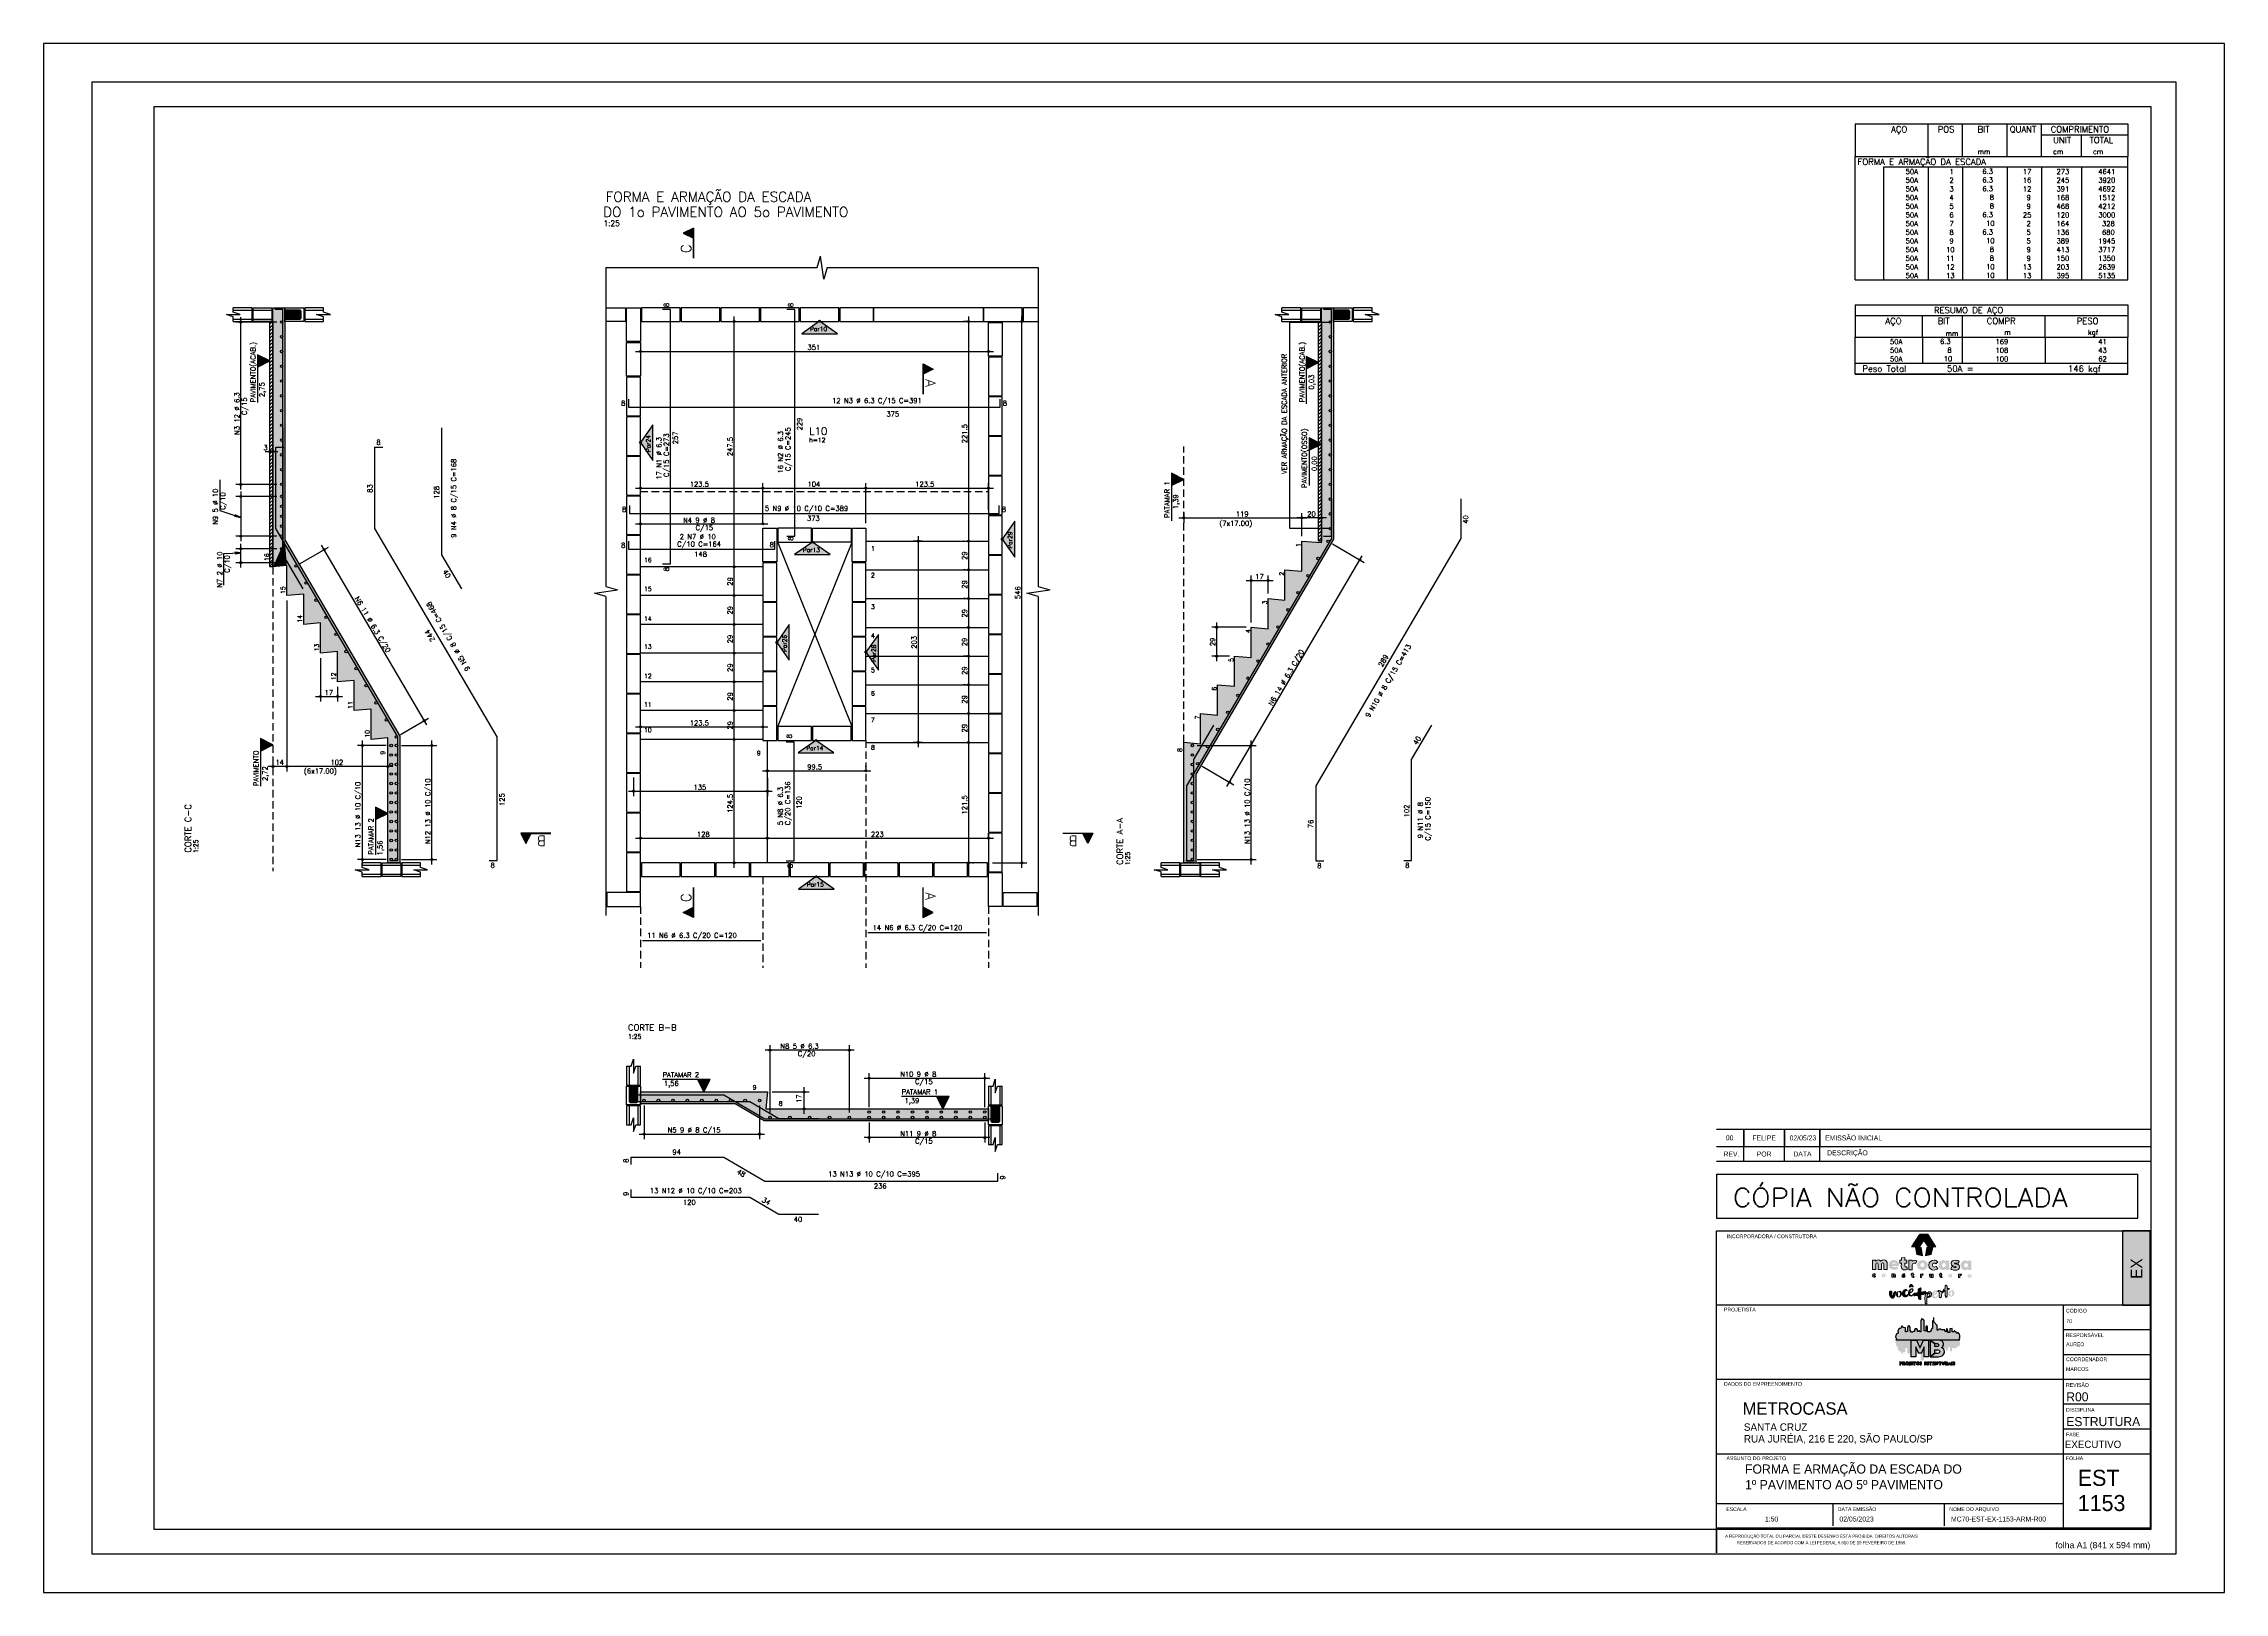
# Model space of a CAD drawing. Extents: x -1.9 to 86.1, y -1.6 to 61.
import ezdxf
from ezdxf.enums import TextEntityAlignment as Align

# ---------------------------------------------------------------- set-up
doc = ezdxf.new("R2010")
doc.units = 0
doc.header["$MEASUREMENT"] = 0
doc.linetypes.add('ESTILO_TQS_0001', pattern=[0.45, 0.3, -0.15])
doc.linetypes.add('HIDDEN', pattern=[9.525, 6.35, -3.175])
doc.layers.get('0').update_dxf_attribs({"linetype": 'CONTINUOUS'})
doc.layers.get('Defpoints').update_dxf_attribs({"linetype": 'CONTINUOUS'})
for name, color, linetype in [('ARQ-MAR', 2, 'CONTINUOUS'), ('ARQ_CAR', 7, 'CONTINUOUS'), ('ARQ_CAR-TXT', 7, 'CONTINUOUS'), ('ARQ_FOLHA', 7, 'CONTINUOUS'), ('ARQ_TXT-2', 2, 'CONTINUOUS'), ('ARQ_TXT-4', 4, 'CONTINUOUS'), ('H7', 1, 'CONTINUOUS'), ('Layer 1', 7, 'CONTINUOUS'), ('PENA_01', 1, 'CONTINUOUS'), ('PENA_02', 2, 'CONTINUOUS'), ('PENA_03', 3, 'CONTINUOUS'), ('PENA_04', 4, 'CONTINUOUS'), ('PENA_05', 5, 'CONTINUOUS'), ('PENA_06', 6, 'CONTINUOUS'), ('PENA_10', 253, 'CONTINUOUS'), ('PENA_23', 50, 'CONTINUOUS'), ('PSG-NV1-HTC-251', 251, 'CONTINUOUS'), ('PSG-NV2-FLH-SELO', 1, 'CONTINUOUS'), ('ver', 20, 'CONTINUOUS'), ('xx-folha', 7, 'CONTINUOUS')]:
    doc.layers.add(name, color=color, linetype=linetype)
doc.styles.add('01-MILLEU', font='GOTHIC.TTF')
doc.styles.add('CARIMBO', font='romans.shx', dxfattribs={"height": 30})
doc.styles.add('R300', font='SIMPLEX.SHX', dxfattribs={"width": 1.1, "height": 5.5})
doc.styles.get("Standard").update_dxf_attribs({"font": 'ROMANS.SHX'})
doc.styles.add('TQS_ARIAL', font='arial.ttf')

# ---------------------------------------------------------------- blocks, each defined once
blk = doc.blocks.new('METROCASA')
at = {"layer": 'Layer 1', "true_color": 0xed1c24}
h = blk.add_hatch(color=240, dxfattribs=at)
h.dxf.hatch_style = 2
h.paths.add_polyline_path([(-1.29, 0.86), (-1.02, -0.59), (0.13, -0.85), (-0.13, 0.85)])
h.paths.add_polyline_path([(2.84, 0.94), (1.22, 3.51), (-0.37, 3.52), (1.27, 0.94)])
h.paths.add_polyline_path([(-2.08, 0.96), (-0.44, 0.95), (0.36, 2.19), (-0.45, 3.48)])
h.paths.add_polyline_path([(0.77, -0.85), (1.92, -0.6), (2.21, 0.84), (1.05, 0.84)])
at = {"layer": 'Layer 1', "true_color": 0x404041}
h = blk.add_hatch(color=250, dxfattribs=at)
h.dxf.hatch_style = 2
edge = h.paths.add_edge_path()
edge.add_spline(control_points=[(-3.66, -4.74), (-3.71, -4.74), (-3.72, -4.72), (-3.72, -4.71), (-3.72, -4.68), (-3.69, -4.68), (-3.66, -4.68), (-3.6, -4.68), (-3.52, -4.7), (-3.48, -4.72), (-3.48, -4.72), (-3.38, -4.57), (-3.38, -4.57), (-3.44, -4.52), (-3.54, -4.48), (-3.65, -4.48), (-3.81, -4.48), (-3.97, -4.54), (-3.97, -4.71), (-3.97, -4.87), (-3.81, -4.92), (-3.68, -4.93), (-3.63, -4.93), (-3.61, -4.94), (-3.61, -4.97), (-3.61, -4.99), (-3.63, -5), (-3.68, -5), (-3.73, -5), (-3.81, -4.99), (-3.92, -4.92), (-3.92, -4.92), (-4, -5.11), (-4, -5.11), (-3.92, -5.16), (-3.79, -5.2), (-3.67, -5.2), (-3.51, -5.2), (-3.36, -5.14), (-3.35, -4.97), (-3.35, -4.79), (-3.52, -4.75), (-3.66, -4.74)], knot_values=[0, 0, 0, 0, 1, 1, 1, 2, 2, 2, 3, 3, 3, 4, 4, 4, 5, 5, 5, 6, 6, 6, 7, 7, 7, 8, 8, 8, 9, 9, 9, 10, 10, 10, 11, 11, 11, 12, 12, 12, 13, 13, 13, 14, 14, 14, 14], degree=3, periodic=0)
edge = h.paths.add_edge_path()
edge.add_spline(control_points=[(-5.55, -4.47), (-5.62, -4.47), (-5.7, -4.5), (-5.76, -4.56), (-5.76, -4.56), (-5.77, -4.49), (-5.77, -4.49), (-5.77, -4.49), (-6, -4.49), (-6, -4.49), (-6, -4.49), (-6, -5.17), (-6, -5.17), (-6, -5.17), (-5.75, -5.17), (-5.75, -5.17), (-5.75, -5.17), (-5.75, -4.81), (-5.75, -4.81), (-5.75, -4.72), (-5.69, -4.68), (-5.63, -4.68), (-5.58, -4.68), (-5.54, -4.71), (-5.54, -4.79), (-5.54, -4.79), (-5.54, -5.17), (-5.54, -5.17), (-5.54, -5.17), (-5.29, -5.17), (-5.29, -5.17), (-5.29, -5.17), (-5.28, -4.79), (-5.28, -4.79), (-5.28, -4.55), (-5.4, -4.48), (-5.55, -4.47)], knot_values=[0, 0, 0, 0, 1, 1, 1, 2, 2, 2, 3, 3, 3, 4, 4, 4, 5, 5, 5, 6, 6, 6, 7, 7, 7, 8, 8, 8, 9, 9, 9, 10, 10, 10, 11, 11, 11, 12, 12, 12, 12], degree=3, periodic=0)
edge = h.paths.add_edge_path()
edge.add_spline(control_points=[(-7.69, -4.46), (-7.89, -4.46), (-8.08, -4.57), (-8.08, -4.82), (-8.08, -5.06), (-7.89, -5.17), (-7.69, -5.17), (-7.5, -5.18), (-7.3, -5.07), (-7.3, -4.82), (-7.3, -4.57), (-7.49, -4.47), (-7.69, -4.46)], knot_values=[0, 0, 0, 0, 1, 1, 1, 2, 2, 2, 3, 3, 3, 4, 4, 4, 4], degree=3, periodic=0)
edge = h.paths.add_edge_path()
edge.add_spline(control_points=[(-7.69, -4.97), (-7.78, -4.97), (-7.83, -4.9), (-7.83, -4.82), (-7.83, -4.74), (-7.78, -4.67), (-7.69, -4.67), (-7.6, -4.67), (-7.55, -4.74), (-7.55, -4.82), (-7.55, -4.9), (-7.61, -4.97), (-7.69, -4.97)], knot_values=[0, 0, 0, 0, 1, 1, 1, 2, 2, 2, 3, 3, 3, 4, 4, 4, 4], degree=3, periodic=0)
edge = h.paths.add_edge_path()
edge.add_spline(control_points=[(-9.57, -4.95), (-9.67, -4.95), (-9.72, -4.88), (-9.72, -4.81), (-9.72, -4.73), (-9.67, -4.66), (-9.57, -4.66), (-9.53, -4.66), (-9.49, -4.67), (-9.46, -4.71), (-9.46, -4.71), (-9.32, -4.56), (-9.32, -4.56), (-9.39, -4.49), (-9.49, -4.45), (-9.59, -4.45), (-9.78, -4.45), (-9.97, -4.56), (-9.97, -4.81), (-9.97, -5.06), (-9.78, -5.16), (-9.59, -5.16), (-9.48, -5.16), (-9.39, -5.12), (-9.3, -5.05), (-9.3, -5.05), (-9.45, -4.9), (-9.45, -4.9), (-9.48, -4.93), (-9.53, -4.95), (-9.57, -4.95)], knot_values=[0, 0, 0, 0, 1, 1, 1, 2, 2, 2, 3, 3, 3, 4, 4, 4, 5, 5, 5, 6, 6, 6, 7, 7, 7, 8, 8, 8, 9, 9, 9, 10, 10, 10, 10], degree=3, periodic=0)
edge = h.paths.add_edge_path()
edge.add_spline(control_points=[(-1.68, -5), (-1.72, -5), (-1.74, -4.98), (-1.74, -4.93), (-1.74, -4.93), (-1.74, -4.71), (-1.74, -4.71), (-1.74, -4.71), (-1.59, -4.71), (-1.59, -4.71), (-1.59, -4.71), (-1.59, -4.52), (-1.59, -4.52), (-1.59, -4.52), (-1.74, -4.52), (-1.74, -4.52), (-1.74, -4.52), (-1.74, -4.32), (-1.74, -4.32), (-1.74, -4.32), (-1.99, -4.34), (-1.99, -4.34), (-1.99, -4.34), (-1.99, -4.51), (-1.99, -4.51), (-1.99, -4.51), (-2.1, -4.51), (-2.1, -4.51), (-2.1, -4.51), (-2.1, -4.71), (-2.1, -4.71), (-2.1, -4.71), (-1.99, -4.71), (-1.99, -4.71), (-1.99, -4.71), (-1.99, -4.93), (-1.99, -4.93), (-2, -5.14), (-1.88, -5.21), (-1.74, -5.21), (-1.67, -5.21), (-1.61, -5.19), (-1.55, -5.16), (-1.55, -5.16), (-1.6, -4.97), (-1.6, -4.97), (-1.62, -4.99), (-1.65, -5), (-1.68, -5)], knot_values=[0, 0, 0, 0, 1, 1, 1, 2, 2, 2, 3, 3, 3, 4, 4, 4, 5, 5, 5, 6, 6, 6, 7, 7, 7, 8, 8, 8, 9, 9, 9, 10, 10, 10, 11, 11, 11, 12, 12, 12, 13, 13, 13, 14, 14, 14, 15, 15, 15, 16, 16, 16, 16], degree=3, periodic=0)
edge = h.paths.add_edge_path()
edge.add_spline(control_points=[(9.78, -4.57), (9.78, -4.57), (9.77, -4.65), (9.77, -4.65), (9.73, -4.59), (9.66, -4.56), (9.57, -4.56), (9.37, -4.56), (9.24, -4.71), (9.24, -4.91), (9.24, -5.11), (9.35, -5.25), (9.55, -5.26), (9.62, -5.27), (9.71, -5.24), (9.77, -5.18), (9.77, -5.18), (9.78, -5.25), (9.78, -5.25), (9.78, -5.25), (10.01, -5.25), (10.01, -5.25), (10.01, -5.25), (10.02, -4.57), (10.02, -4.57), (10.02, -4.57), (9.78, -4.57), (9.78, -4.57)], knot_values=[0, 0, 0, 0, 1, 1, 1, 2, 2, 2, 3, 3, 3, 4, 4, 4, 5, 5, 5, 6, 6, 6, 7, 7, 7, 8, 8, 8, 9, 9, 9, 9], degree=3, periodic=0)
edge = h.paths.add_edge_path()
edge.add_spline(control_points=[(9.62, -5.06), (9.55, -5.06), (9.49, -5), (9.49, -4.91), (9.49, -4.82), (9.55, -4.76), (9.62, -4.76), (9.71, -4.76), (9.76, -4.82), (9.76, -4.91), (9.76, -4.99), (9.71, -5.06), (9.62, -5.06)], knot_values=[0, 0, 0, 0, 1, 1, 1, 2, 2, 2, 3, 3, 3, 4, 4, 4, 4], degree=3, periodic=0)
edge = h.paths.add_edge_path()
edge.add_spline(control_points=[(7.69, -4.64), (7.69, -4.64), (7.68, -4.56), (7.68, -4.56), (7.68, -4.56), (7.45, -4.56), (7.45, -4.56), (7.45, -4.56), (7.45, -5.24), (7.45, -5.24), (7.45, -5.24), (7.7, -5.24), (7.7, -5.24), (7.7, -5.24), (7.7, -4.89), (7.7, -4.89), (7.7, -4.8), (7.76, -4.76), (7.82, -4.76), (7.86, -4.76), (7.89, -4.77), (7.93, -4.8), (7.93, -4.8), (8.04, -4.62), (8.04, -4.62), (7.99, -4.57), (7.93, -4.55), (7.86, -4.55), (7.79, -4.55), (7.73, -4.57), (7.69, -4.64)], knot_values=[0, 0, 0, 0, 1, 1, 1, 2, 2, 2, 3, 3, 3, 4, 4, 4, 5, 5, 5, 6, 6, 6, 7, 7, 7, 8, 8, 8, 9, 9, 9, 10, 10, 10, 10], degree=3, periodic=0)
edge = h.paths.add_edge_path()
edge.add_spline(control_points=[(5.76, -4.54), (5.56, -4.54), (5.37, -4.64), (5.37, -4.89), (5.37, -5.14), (5.56, -5.24), (5.75, -5.25), (5.95, -5.25), (6.14, -5.14), (6.14, -4.89), (6.15, -4.65), (5.96, -4.54), (5.76, -4.54)], knot_values=[0, 0, 0, 0, 1, 1, 1, 2, 2, 2, 3, 3, 3, 4, 4, 4, 4], degree=3, periodic=0)
edge = h.paths.add_edge_path()
edge.add_spline(control_points=[(5.76, -5.04), (5.67, -5.04), (5.62, -4.97), (5.62, -4.89), (5.62, -4.81), (5.67, -4.74), (5.76, -4.74), (5.85, -4.74), (5.9, -4.81), (5.9, -4.89), (5.9, -4.97), (5.84, -5.04), (5.76, -5.04)], knot_values=[0, 0, 0, 0, 1, 1, 1, 2, 2, 2, 3, 3, 3, 4, 4, 4, 4], degree=3, periodic=0)
edge = h.paths.add_edge_path()
edge.add_spline(control_points=[(4, -5.03), (3.96, -5.03), (3.94, -5.01), (3.93, -4.96), (3.93, -4.96), (3.94, -4.74), (3.94, -4.74), (3.94, -4.74), (4.09, -4.74), (4.09, -4.74), (4.09, -4.74), (4.09, -4.55), (4.09, -4.55), (4.09, -4.55), (3.94, -4.55), (3.94, -4.55), (3.94, -4.55), (3.94, -4.35), (3.94, -4.35), (3.94, -4.35), (3.69, -4.38), (3.69, -4.38), (3.69, -4.38), (3.69, -4.54), (3.69, -4.54), (3.69, -4.54), (3.58, -4.54), (3.58, -4.54), (3.58, -4.54), (3.58, -4.74), (3.58, -4.74), (3.58, -4.74), (3.69, -4.74), (3.69, -4.74), (3.69, -4.74), (3.68, -4.96), (3.68, -4.96), (3.68, -5.17), (3.8, -5.24), (3.93, -5.24), (4, -5.24), (4.07, -5.22), (4.13, -5.19), (4.13, -5.19), (4.08, -5), (4.08, -5), (4.05, -5.02), (4.03, -5.03), (4, -5.03)], knot_values=[0, 0, 0, 0, 1, 1, 1, 2, 2, 2, 3, 3, 3, 4, 4, 4, 5, 5, 5, 6, 6, 6, 7, 7, 7, 8, 8, 8, 9, 9, 9, 10, 10, 10, 11, 11, 11, 12, 12, 12, 13, 13, 13, 14, 14, 14, 15, 15, 15, 16, 16, 16, 16], degree=3, periodic=0)
edge = h.paths.add_edge_path()
edge.add_spline(control_points=[(2.03, -4.89), (2.03, -4.98), (1.97, -5.02), (1.91, -5.02), (1.87, -5.02), (1.82, -4.99), (1.82, -4.9), (1.82, -4.9), (1.82, -4.53), (1.82, -4.53), (1.82, -4.53), (1.57, -4.53), (1.57, -4.53), (1.57, -4.53), (1.57, -4.9), (1.57, -4.9), (1.57, -5.15), (1.69, -5.22), (1.83, -5.22), (1.9, -5.23), (1.99, -5.2), (2.05, -5.14), (2.05, -5.14), (2.06, -5.21), (2.06, -5.21), (2.06, -5.21), (2.28, -5.21), (2.28, -5.21), (2.28, -5.21), (2.28, -4.53), (2.28, -4.53), (2.28, -4.53), (2.03, -4.53), (2.03, -4.53), (2.03, -4.53), (2.03, -4.89), (2.03, -4.89)], knot_values=[0, 0, 0, 0, 1, 1, 1, 2, 2, 2, 3, 3, 3, 4, 4, 4, 5, 5, 5, 6, 6, 6, 7, 7, 7, 8, 8, 8, 9, 9, 9, 10, 10, 10, 11, 11, 11, 12, 12, 12, 12], degree=3, periodic=0)
edge = h.paths.add_edge_path()
edge.add_spline(control_points=[(-0.02, -4.59), (-0.02, -4.59), (-0.04, -4.52), (-0.04, -4.52), (-0.04, -4.52), (-0.26, -4.52), (-0.26, -4.52), (-0.26, -4.52), (-0.27, -5.2), (-0.27, -5.2), (-0.27, -5.2), (-0.02, -5.2), (-0.02, -5.2), (-0.02, -5.2), (-0.01, -4.85), (-0.01, -4.85), (-0.01, -4.76), (0.04, -4.72), (0.1, -4.72), (0.15, -4.72), (0.18, -4.73), (0.22, -4.76), (0.22, -4.76), (0.32, -4.58), (0.32, -4.58), (0.28, -4.53), (0.21, -4.51), (0.14, -4.5), (0.08, -4.5), (0.01, -4.53), (-0.02, -4.59)], knot_values=[0, 0, 0, 0, 1, 1, 1, 2, 2, 2, 3, 3, 3, 4, 4, 4, 5, 5, 5, 6, 6, 6, 7, 7, 7, 8, 8, 8, 9, 9, 9, 10, 10, 10, 10], degree=3, periodic=0)
at = {"layer": 'Layer 1', "true_color": 0xed1c24}
h = blk.add_hatch(color=240, dxfattribs=at)
h.dxf.hatch_style = 2
edge = h.paths.add_edge_path()
edge.add_spline(control_points=[(-1.94, -1.96), (-1.94, -1.96), (-1.98, -1.76), (-1.98, -1.76), (-1.98, -1.76), (-2.62, -1.75), (-2.62, -1.75), (-2.62, -1.75), (-2.63, -3.66), (-2.63, -3.66), (-2.63, -3.66), (-1.92, -3.66), (-1.92, -3.66), (-1.92, -3.66), (-1.91, -2.67), (-1.91, -2.67), (-1.91, -2.42), (-1.76, -2.31), (-1.58, -2.31), (-1.46, -2.31), (-1.38, -2.34), (-1.26, -2.43), (-1.26, -2.43), (-0.98, -1.92), (-0.98, -1.92), (-1.1, -1.79), (-1.28, -1.71), (-1.48, -1.71), (-1.66, -1.71), (-1.84, -1.79), (-1.94, -1.96)], knot_values=[0, 0, 0, 0, 1, 1, 1, 2, 2, 2, 3, 3, 3, 4, 4, 4, 5, 5, 5, 6, 6, 6, 7, 7, 7, 8, 8, 8, 9, 9, 9, 10, 10, 10, 10], degree=3, periodic=0)
edge = h.paths.add_edge_path()
edge.add_spline(control_points=[(-5.6, -1.69), (-6.11, -1.69), (-6.66, -1.99), (-6.66, -2.69), (-6.67, -3.38), (-6.16, -3.68), (-5.56, -3.68), (-5.23, -3.68), (-4.92, -3.58), (-4.69, -3.37), (-4.69, -3.37), (-5.04, -2.98), (-5.04, -2.98), (-5.16, -3.07), (-5.32, -3.13), (-5.53, -3.13), (-5.68, -3.13), (-5.9, -3.06), (-5.95, -2.89), (-5.95, -2.89), (-4.62, -2.89), (-4.62, -2.89), (-4.45, -2.14), (-4.92, -1.69), (-5.6, -1.69)], knot_values=[0, 0, 0, 0, 1, 1, 1, 2, 2, 2, 3, 3, 3, 4, 4, 4, 5, 5, 5, 6, 6, 6, 7, 7, 7, 8, 8, 8, 8], degree=3, periodic=0)
edge = h.paths.add_edge_path()
edge.add_spline(control_points=[(-5.94, -2.43), (-5.89, -2.12), (-5.27, -2.13), (-5.25, -2.43), (-5.25, -2.43), (-5.94, -2.43), (-5.94, -2.43)], knot_values=[0, 0, 0, 0, 1, 1, 1, 2, 2, 2, 2], degree=3, periodic=0)
edge = h.paths.add_edge_path()
edge.add_spline(control_points=[(4.86, -2), (4.76, -1.84), (4.58, -1.75), (4.31, -1.75), (3.75, -1.74), (3.38, -2.17), (3.38, -2.74), (3.37, -3.29), (3.68, -3.69), (4.24, -3.73), (4.45, -3.74), (4.71, -3.67), (4.87, -3.49), (4.87, -3.49), (4.9, -3.7), (4.9, -3.7), (4.9, -3.7), (5.56, -3.7), (5.56, -3.7), (5.56, -3.7), (5.57, -1.8), (5.57, -1.8), (5.57, -1.8), (4.9, -1.79), (4.9, -1.79), (4.9, -1.79), (4.86, -2), (4.86, -2)], knot_values=[0, 0, 0, 0, 1, 1, 1, 2, 2, 2, 3, 3, 3, 4, 4, 4, 5, 5, 5, 6, 6, 6, 7, 7, 7, 8, 8, 8, 9, 9, 9, 9], degree=3, periodic=0)
edge = h.paths.add_edge_path()
edge.add_spline(control_points=[(4.46, -3.16), (4.25, -3.16), (4.08, -3.01), (4.08, -2.74), (4.08, -2.47), (4.25, -2.32), (4.47, -2.32), (4.72, -2.32), (4.86, -2.49), (4.86, -2.74), (4.86, -2.97), (4.7, -3.16), (4.46, -3.16)], knot_values=[0, 0, 0, 0, 1, 1, 1, 2, 2, 2, 3, 3, 3, 4, 4, 4, 4], degree=3, periodic=0)
edge = h.paths.add_edge_path()
edge.add_spline(control_points=[(-7.68, -1.68), (-7.94, -1.68), (-8.15, -1.76), (-8.31, -1.95), (-8.4, -1.77), (-8.59, -1.69), (-8.78, -1.68), (-8.98, -1.68), (-9.19, -1.76), (-9.31, -1.92), (-9.31, -1.92), (-9.36, -1.72), (-9.36, -1.72), (-9.36, -1.72), (-9.95, -1.71), (-9.95, -1.71), (-9.95, -1.71), (-9.96, -3.62), (-9.96, -3.62), (-9.96, -3.62), (-9.26, -3.62), (-9.26, -3.62), (-9.26, -3.62), (-9.25, -2.58), (-9.25, -2.58), (-9.25, -2.37), (-9.12, -2.27), (-9, -2.27), (-8.87, -2.27), (-8.8, -2.35), (-8.8, -2.57), (-8.8, -2.57), (-8.81, -3.62), (-8.81, -3.62), (-8.81, -3.62), (-8.11, -3.63), (-8.11, -3.63), (-8.11, -3.63), (-8.1, -2.58), (-8.1, -2.58), (-8.1, -2.37), (-7.98, -2.29), (-7.86, -2.29), (-7.75, -2.29), (-7.66, -2.37), (-7.66, -2.57), (-7.66, -2.57), (-7.67, -3.63), (-7.67, -3.63), (-7.67, -3.63), (-6.96, -3.63), (-6.96, -3.63), (-6.96, -3.63), (-6.95, -2.57), (-6.95, -2.57), (-6.95, -1.94), (-7.26, -1.68), (-7.68, -1.68)], knot_values=[0, 0, 0, 0, 1, 1, 1, 2, 2, 2, 3, 3, 3, 4, 4, 4, 5, 5, 5, 6, 6, 6, 7, 7, 7, 8, 8, 8, 9, 9, 9, 10, 10, 10, 11, 11, 11, 12, 12, 12, 13, 13, 13, 14, 14, 14, 15, 15, 15, 16, 16, 16, 17, 17, 17, 18, 18, 18, 19, 19, 19, 19], degree=3, periodic=0)
edge = h.paths.add_edge_path()
edge.add_spline(control_points=[(-3.23, -3.11), (-3.34, -3.11), (-3.41, -3.06), (-3.42, -2.93), (-3.42, -2.93), (-3.41, -2.3), (-3.41, -2.3), (-3.41, -2.3), (-2.98, -2.3), (-2.98, -2.3), (-2.98, -2.3), (-2.98, -1.76), (-2.98, -1.76), (-2.98, -1.76), (-3.41, -1.76), (-3.41, -1.76), (-3.41, -1.76), (-3.4, -1.21), (-3.4, -1.21), (-3.4, -1.21), (-4.11, -1.28), (-4.11, -1.28), (-4.11, -1.28), (-4.11, -1.76), (-4.11, -1.76), (-4.11, -1.76), (-4.42, -1.75), (-4.42, -1.75), (-4.42, -1.75), (-4.42, -2.3), (-4.42, -2.3), (-4.42, -2.3), (-4.11, -2.3), (-4.11, -2.3), (-4.11, -2.3), (-4.12, -2.92), (-4.12, -2.92), (-4.13, -3.52), (-3.79, -3.69), (-3.42, -3.7), (-3.22, -3.7), (-3.03, -3.66), (-2.87, -3.57), (-2.87, -3.57), (-3.02, -3.05), (-3.02, -3.05), (-3.08, -3.09), (-3.16, -3.11), (-3.23, -3.11)], knot_values=[0, 0, 0, 0, 1, 1, 1, 2, 2, 2, 3, 3, 3, 4, 4, 4, 5, 5, 5, 6, 6, 6, 7, 7, 7, 8, 8, 8, 9, 9, 9, 10, 10, 10, 11, 11, 11, 12, 12, 12, 13, 13, 13, 14, 14, 14, 15, 15, 15, 16, 16, 16, 16], degree=3, periodic=0)
edge = h.paths.add_edge_path()
edge.add_spline(control_points=[(2.53, -3.13), (2.26, -3.13), (2.12, -2.94), (2.12, -2.74), (2.12, -2.5), (2.27, -2.3), (2.54, -2.3), (2.66, -2.3), (2.77, -2.35), (2.86, -2.44), (2.86, -2.44), (3.24, -2.04), (3.24, -2.04), (3.04, -1.84), (2.77, -1.74), (2.5, -1.74), (1.96, -1.73), (1.43, -2.04), (1.42, -2.73), (1.42, -3.44), (1.94, -3.72), (2.5, -3.72), (2.78, -3.72), (3.06, -3.6), (3.28, -3.4), (3.28, -3.4), (2.88, -2.98), (2.88, -2.98), (2.79, -3.08), (2.66, -3.13), (2.53, -3.13)], knot_values=[0, 0, 0, 0, 1, 1, 1, 2, 2, 2, 3, 3, 3, 4, 4, 4, 5, 5, 5, 6, 6, 6, 7, 7, 7, 8, 8, 8, 9, 9, 9, 10, 10, 10, 10], degree=3, periodic=0)
edge = h.paths.add_edge_path()
edge.add_spline(control_points=[(9.37, -1.82), (9.37, -1.82), (9.33, -2.02), (9.33, -2.02), (9.23, -1.87), (9.04, -1.77), (8.77, -1.77), (8.22, -1.77), (7.85, -2.2), (7.84, -2.76), (7.84, -3.31), (8.15, -3.71), (8.71, -3.75), (8.92, -3.76), (9.17, -3.7), (9.34, -3.51), (9.34, -3.51), (9.37, -3.72), (9.37, -3.72), (9.37, -3.72), (10.02, -3.72), (10.02, -3.72), (10.02, -3.72), (10.03, -1.82), (10.03, -1.82), (10.03, -1.82), (9.37, -1.82), (9.37, -1.82)], knot_values=[0, 0, 0, 0, 1, 1, 1, 2, 2, 2, 3, 3, 3, 4, 4, 4, 5, 5, 5, 6, 6, 6, 7, 7, 7, 8, 8, 8, 9, 9, 9, 9], degree=3, periodic=0)
edge = h.paths.add_edge_path()
edge.add_spline(control_points=[(8.93, -3.18), (8.71, -3.18), (8.55, -3.03), (8.55, -2.76), (8.55, -2.5), (8.72, -2.34), (8.93, -2.35), (9.18, -2.35), (9.32, -2.51), (9.32, -2.77), (9.32, -2.99), (9.17, -3.18), (8.93, -3.18)], knot_values=[0, 0, 0, 0, 1, 1, 1, 2, 2, 2, 3, 3, 3, 4, 4, 4, 4], degree=3, periodic=0)
edge = h.paths.add_edge_path()
edge.add_spline(control_points=[(6.78, -2.48), (6.66, -2.48), (6.63, -2.42), (6.63, -2.39), (6.63, -2.32), (6.7, -2.29), (6.8, -2.3), (6.96, -2.29), (7.18, -2.35), (7.28, -2.41), (7.28, -2.41), (7.58, -1.99), (7.58, -1.99), (7.4, -1.85), (7.12, -1.76), (6.81, -1.76), (6.36, -1.75), (5.93, -1.92), (5.93, -2.38), (5.92, -2.84), (6.37, -2.99), (6.74, -3), (6.88, -3.02), (6.94, -3.05), (6.94, -3.11), (6.94, -3.17), (6.87, -3.2), (6.75, -3.2), (6.59, -3.19), (6.36, -3.18), (6.07, -2.98), (6.07, -2.98), (5.84, -3.5), (5.84, -3.5), (6.05, -3.66), (6.43, -3.75), (6.76, -3.76), (7.22, -3.76), (7.65, -3.58), (7.65, -3.11), (7.65, -2.61), (7.17, -2.49), (6.78, -2.48)], knot_values=[0, 0, 0, 0, 1, 1, 1, 2, 2, 2, 3, 3, 3, 4, 4, 4, 5, 5, 5, 6, 6, 6, 7, 7, 7, 8, 8, 8, 9, 9, 9, 10, 10, 10, 11, 11, 11, 12, 12, 12, 13, 13, 13, 14, 14, 14, 14], degree=3, periodic=0)
edge = h.paths.add_edge_path()
edge.add_spline(control_points=[(0.13, -1.72), (-0.42, -1.72), (-0.95, -2.01), (-0.96, -2.72), (-0.96, -3.41), (-0.42, -3.71), (0.12, -3.72), (0.66, -3.72), (1.21, -3.42), (1.22, -2.73), (1.22, -2.03), (0.7, -1.73), (0.13, -1.72)], knot_values=[0, 0, 0, 0, 1, 1, 1, 2, 2, 2, 3, 3, 3, 4, 4, 4, 4], degree=3, periodic=0)
edge = h.paths.add_edge_path()
edge.add_spline(control_points=[(0.13, -3.13), (-0.12, -3.13), (-0.27, -2.94), (-0.26, -2.72), (-0.26, -2.5), (-0.12, -2.3), (0.13, -2.31), (0.38, -2.31), (0.52, -2.5), (0.52, -2.72), (0.52, -2.96), (0.37, -3.14), (0.13, -3.13)], knot_values=[0, 0, 0, 0, 1, 1, 1, 2, 2, 2, 3, 3, 3, 4, 4, 4, 4], degree=3, periodic=0)
at = {"layer": 'Layer 1', "true_color": 0x404041}
h = blk.add_hatch(color=250, dxfattribs=at)
h.dxf.hatch_style = 2
edge = h.paths.add_edge_path()
edge.add_spline(control_points=[(-2.43, -7.17), (-2.4, -7.16), (-2.38, -7.15), (-2.36, -7.14), (-2.33, -7.13), (-2.31, -7.11), (-2.3, -7.09), (-2.28, -7.07), (-2.26, -7.04), (-2.24, -7.01), (-2.22, -6.98), (-2.2, -6.95), (-2.17, -6.92), (-2.15, -6.93), (-2.11, -6.95), (-2.08, -6.98), (-2.05, -7.01), (-2.01, -7.04), (-1.98, -7.06), (-1.94, -7.09), (-1.9, -7.11), (-1.87, -7.13), (-1.84, -7.14), (-1.81, -7.14), (-1.78, -7.12), (-1.75, -7.1), (-1.75, -7.07), (-1.76, -7.02), (-1.78, -6.98), (-1.8, -6.94), (-1.84, -6.89), (-1.87, -6.84), (-1.91, -6.8), (-1.96, -6.76), (-2, -6.72), (-2.04, -6.69), (-2.07, -6.68), (-2.11, -6.66), (-2.15, -6.65), (-2.18, -6.64), (-2.21, -6.64), (-2.24, -6.64), (-2.26, -6.65), (-2.29, -6.66), (-2.31, -6.68), (-2.33, -6.71), (-2.35, -6.73), (-2.36, -6.77), (-2.38, -6.82), (-2.4, -6.84), (-2.41, -6.87), (-2.43, -6.91), (-2.44, -6.95), (-2.46, -6.99), (-2.47, -7.03), (-2.48, -7.07), (-2.48, -7.11), (-2.48, -7.14), (-2.47, -7.16), (-2.46, -7.18), (-2.43, -7.17)], knot_values=[0, 0, 0, 0, 1, 1, 1, 2, 2, 2, 3, 3, 3, 4, 4, 4, 5, 5, 5, 6, 6, 6, 7, 7, 7, 8, 8, 8, 9, 9, 9, 10, 10, 10, 11, 11, 11, 12, 12, 12, 13, 13, 13, 14, 14, 14, 15, 15, 15, 16, 16, 16, 17, 17, 17, 18, 18, 18, 19, 19, 19, 20, 20, 20, 20], degree=3, periodic=0)
edge = h.paths.add_edge_path()
edge.add_spline(control_points=[(-5.26, -8.04), (-5.28, -8.03), (-5.33, -8.05), (-5.4, -8.1), (-5.49, -8.17), (-5.55, -8.25), (-5.6, -8.35), (-5.65, -8.45), (-5.69, -8.55), (-5.71, -8.65), (-5.74, -8.76), (-5.76, -8.85), (-5.77, -8.93), (-5.78, -9.02), (-5.8, -9.07), (-5.81, -9.1), (-5.83, -9.13), (-5.85, -9.12), (-5.88, -9.08), (-5.91, -9.04), (-5.94, -8.98), (-5.97, -8.89), (-6, -8.8), (-6.02, -8.7), (-6.04, -8.57), (-6.05, -8.44), (-6.05, -8.3), (-6.03, -8.14), (-6.03, -8.11), (-6.04, -8.08), (-6.06, -8.06), (-6.09, -8.03), (-6.12, -8.01), (-6.16, -8), (-6.2, -7.98), (-6.25, -7.98), (-6.3, -7.98), (-6.35, -7.99), (-6.4, -8), (-6.45, -8.03), (-6.48, -8.05), (-6.5, -8.08), (-6.52, -8.13), (-6.53, -8.18), (-6.53, -8.24), (-6.53, -8.31), (-6.53, -8.38), (-6.52, -8.45), (-6.5, -8.52), (-6.49, -8.6), (-6.47, -8.67), (-6.45, -8.74), (-6.43, -8.81), (-6.41, -8.87), (-6.39, -8.93), (-6.36, -8.98), (-6.34, -9.03), (-6.32, -9.05), (-6.29, -9.1), (-6.26, -9.14), (-6.23, -9.18), (-6.19, -9.23), (-6.16, -9.27), (-6.11, -9.3), (-6.07, -9.34), (-6.02, -9.36), (-5.96, -9.37), (-5.9, -9.38), (-5.83, -9.38), (-5.75, -9.35), (-5.71, -9.34), (-5.67, -9.31), (-5.63, -9.25), (-5.58, -9.19), (-5.54, -9.12), (-5.51, -9.05), (-5.47, -8.98), (-5.44, -8.9), (-5.41, -8.82), (-5.38, -8.74), (-5.36, -8.67), (-5.34, -8.61), (-5.32, -8.53), (-5.29, -8.44), (-5.27, -8.36), (-5.25, -8.27), (-5.23, -8.2), (-5.23, -8.15), (-5.22, -8.09), (-5.23, -8.06), (-5.26, -8.04)], knot_values=[0, 0, 0, 0, 1, 1, 1, 2, 2, 2, 3, 3, 3, 4, 4, 4, 5, 5, 5, 6, 6, 6, 7, 7, 7, 8, 8, 8, 9, 9, 9, 10, 10, 10, 11, 11, 11, 12, 12, 12, 13, 13, 13, 14, 14, 14, 15, 15, 15, 16, 16, 16, 17, 17, 17, 18, 18, 18, 19, 19, 19, 20, 20, 20, 21, 21, 21, 22, 22, 22, 23, 23, 23, 24, 24, 24, 25, 25, 25, 26, 26, 26, 27, 27, 27, 28, 28, 28, 29, 29, 29, 30, 30, 30, 30], degree=3, periodic=0)
edge = h.paths.add_edge_path()
edge.add_spline(control_points=[(-1.57, -8.39), (-1.57, -8.35), (-1.58, -8.33), (-1.6, -8.33), (-1.62, -8.34), (-1.64, -8.36), (-1.66, -8.39), (-1.68, -8.43), (-1.71, -8.47), (-1.75, -8.52), (-1.78, -8.56), (-1.82, -8.61), (-1.87, -8.65), (-1.92, -8.7), (-1.99, -8.73), (-2.07, -8.75), (-2.11, -8.76), (-2.14, -8.76), (-2.17, -8.75), (-2.19, -8.74), (-2.22, -8.73), (-2.24, -8.72), (-2.26, -8.7), (-2.27, -8.68), (-2.28, -8.66), (-2.3, -8.64), (-2.31, -8.61), (-2.31, -8.59), (-2.33, -8.53), (-2.34, -8.45), (-2.33, -8.37), (-2.27, -8.37), (-2.2, -8.36), (-2.14, -8.33), (-2.08, -8.31), (-2.02, -8.28), (-1.96, -8.23), (-1.89, -8.19), (-1.83, -8.12), (-1.77, -8.03), (-1.71, -7.95), (-1.68, -7.87), (-1.66, -7.8), (-1.65, -7.72), (-1.65, -7.65), (-1.67, -7.59), (-1.69, -7.53), (-1.72, -7.48), (-1.77, -7.45), (-1.81, -7.41), (-1.87, -7.39), (-1.93, -7.39), (-2, -7.4), (-2.06, -7.41), (-2.13, -7.43), (-2.2, -7.44), (-2.26, -7.47), (-2.32, -7.5), (-2.38, -7.53), (-2.44, -7.57), (-2.49, -7.62), (-2.54, -7.67), (-2.58, -7.72), (-2.62, -7.78), (-2.66, -7.87), (-2.7, -7.94), (-2.72, -8.02), (-2.74, -8.1), (-2.75, -8.16), (-2.76, -8.22), (-2.77, -8.29), (-2.77, -8.36), (-2.76, -8.42), (-2.75, -8.52), (-2.72, -8.62), (-2.68, -8.71), (-2.65, -8.78), (-2.6, -8.86), (-2.54, -8.92), (-2.47, -8.99), (-2.39, -9.03), (-2.28, -9.05), (-2.17, -9.07), (-2.07, -9.07), (-1.98, -9.04), (-1.9, -9.01), (-1.83, -8.97), (-1.78, -8.91), (-1.72, -8.86), (-1.68, -8.8), (-1.64, -8.73), (-1.61, -8.66), (-1.59, -8.6), (-1.58, -8.54), (-1.57, -8.48), (-1.56, -8.43), (-1.57, -8.39)], knot_values=[0, 0, 0, 0, 1, 1, 1, 2, 2, 2, 3, 3, 3, 4, 4, 4, 5, 5, 5, 6, 6, 6, 7, 7, 7, 8, 8, 8, 9, 9, 9, 10, 10, 10, 11, 11, 11, 12, 12, 12, 13, 13, 13, 14, 14, 14, 15, 15, 15, 16, 16, 16, 17, 17, 17, 18, 18, 18, 19, 19, 19, 20, 20, 20, 21, 21, 21, 22, 22, 22, 23, 23, 23, 24, 24, 24, 25, 25, 25, 26, 26, 26, 27, 27, 27, 28, 28, 28, 29, 29, 29, 30, 30, 30, 31, 31, 31, 32, 32, 32, 32], degree=3, periodic=0)
edge = h.paths.add_edge_path()
edge.add_spline(control_points=[(-2.31, -8.07), (-2.31, -8.04), (-2.3, -8.01), (-2.29, -7.98), (-2.27, -7.95), (-2.25, -7.9), (-2.23, -7.85), (-2.2, -7.81), (-2.17, -7.77), (-2.14, -7.75), (-2.1, -7.72), (-2.07, -7.7), (-2.03, -7.69), (-1.99, -7.67), (-1.95, -7.66), (-1.91, -7.65), (-1.9, -7.67), (-1.91, -7.7), (-1.91, -7.72), (-1.92, -7.75), (-1.93, -7.78), (-1.94, -7.81), (-1.95, -7.85), (-1.97, -7.89), (-2.01, -7.94), (-2.04, -7.99), (-2.07, -8.02), (-2.11, -8.05), (-2.15, -8.07), (-2.18, -8.09), (-2.21, -8.1), (-2.25, -8.11), (-2.29, -8.12), (-2.32, -8.13), (-2.32, -8.11), (-2.32, -8.09), (-2.31, -8.07)], knot_values=[0, 0, 0, 0, 1, 1, 1, 2, 2, 2, 3, 3, 3, 4, 4, 4, 5, 5, 5, 6, 6, 6, 7, 7, 7, 8, 8, 8, 9, 9, 9, 10, 10, 10, 11, 11, 11, 12, 12, 12, 12], degree=3, periodic=0)
edge = h.paths.add_edge_path()
edge.add_spline(control_points=[(-4.11, -8.09), (-4.16, -8), (-4.24, -7.93), (-4.34, -7.88), (-4.36, -7.87), (-4.38, -7.87), (-4.39, -7.87), (-4.4, -7.88), (-4.41, -7.89), (-4.43, -7.9), (-4.45, -7.92), (-4.48, -7.93), (-4.52, -7.95), (-4.57, -7.97), (-4.64, -7.99), (-4.74, -8), (-4.84, -8.02), (-4.93, -8.06), (-5, -8.14), (-5.07, -8.21), (-5.12, -8.29), (-5.15, -8.39), (-5.18, -8.48), (-5.2, -8.59), (-5.19, -8.69), (-5.18, -8.8), (-5.16, -8.89), (-5.11, -8.98), (-5.06, -9.06), (-5, -9.13), (-4.91, -9.18), (-4.82, -9.23), (-4.72, -9.25), (-4.59, -9.24), (-4.49, -9.22), (-4.4, -9.19), (-4.32, -9.13), (-4.24, -9.07), (-4.18, -9), (-4.12, -8.92), (-4.07, -8.84), (-4.03, -8.75), (-4.01, -8.65), (-3.99, -8.55), (-3.99, -8.45), (-4, -8.36), (-4.02, -8.26), (-4.05, -8.17), (-4.11, -8.09)], knot_values=[0, 0, 0, 0, 1, 1, 1, 2, 2, 2, 3, 3, 3, 4, 4, 4, 5, 5, 5, 6, 6, 6, 7, 7, 7, 8, 8, 8, 9, 9, 9, 10, 10, 10, 11, 11, 11, 12, 12, 12, 13, 13, 13, 14, 14, 14, 15, 15, 15, 16, 16, 16, 16], degree=3, periodic=0)
edge = h.paths.add_edge_path()
edge.add_spline(control_points=[(-4.4, -8.7), (-4.42, -8.76), (-4.44, -8.82), (-4.46, -8.88), (-4.48, -8.94), (-4.51, -8.98), (-4.54, -9.02), (-4.57, -9.06), (-4.6, -9.08), (-4.63, -9.09), (-4.66, -9.1), (-4.68, -9.08), (-4.7, -9.05), (-4.73, -9.01), (-4.74, -8.96), (-4.76, -8.9), (-4.77, -8.84), (-4.77, -8.77), (-4.78, -8.7), (-4.78, -8.62), (-4.78, -8.55), (-4.78, -8.48), (-4.78, -8.41), (-4.77, -8.36), (-4.76, -8.3), (-4.75, -8.25), (-4.74, -8.22), (-4.73, -8.21), (-4.68, -8.16), (-4.64, -8.14), (-4.6, -8.14), (-4.55, -8.14), (-4.5, -8.17), (-4.44, -8.23), (-4.41, -8.25), (-4.4, -8.29), (-4.39, -8.34), (-4.37, -8.39), (-4.37, -8.44), (-4.37, -8.5), (-4.38, -8.57), (-4.39, -8.63), (-4.4, -8.7)], knot_values=[0, 0, 0, 0, 1, 1, 1, 2, 2, 2, 3, 3, 3, 4, 4, 4, 5, 5, 5, 6, 6, 6, 7, 7, 7, 8, 8, 8, 9, 9, 9, 10, 10, 10, 11, 11, 11, 12, 12, 12, 13, 13, 13, 14, 14, 14, 14], degree=3, periodic=0)
edge = h.paths.add_edge_path()
edge.add_spline(control_points=[(-2.78, -8.64), (-2.8, -8.64), (-2.82, -8.66), (-2.85, -8.69), (-2.88, -8.72), (-2.92, -8.74), (-2.96, -8.77), (-3, -8.79), (-3.05, -8.81), (-3.1, -8.82), (-3.15, -8.84), (-3.21, -8.83), (-3.28, -8.81), (-3.32, -8.8), (-3.36, -8.77), (-3.39, -8.72), (-3.41, -8.67), (-3.43, -8.6), (-3.44, -8.53), (-3.45, -8.46), (-3.45, -8.39), (-3.44, -8.31), (-3.43, -8.23), (-3.41, -8.15), (-3.39, -8.08), (-3.36, -8.01), (-3.32, -7.96), (-3.27, -7.93), (-3.23, -7.9), (-3.18, -7.88), (-3.13, -7.87), (-3.09, -7.86), (-3.05, -7.86), (-3.01, -7.86), (-2.98, -7.86), (-2.96, -7.86), (-2.95, -7.85), (-2.94, -7.83), (-2.95, -7.8), (-2.98, -7.76), (-3.02, -7.73), (-3.06, -7.7), (-3.12, -7.68), (-3.18, -7.67), (-3.25, -7.66), (-3.33, -7.67), (-3.41, -7.68), (-3.49, -7.72), (-3.58, -7.79), (-3.67, -7.86), (-3.74, -7.94), (-3.79, -8.03), (-3.84, -8.12), (-3.87, -8.21), (-3.89, -8.3), (-3.9, -8.39), (-3.9, -8.48), (-3.89, -8.57), (-3.88, -8.66), (-3.85, -8.74), (-3.82, -8.82), (-3.78, -8.89), (-3.73, -8.96), (-3.68, -9.01), (-3.62, -9.06), (-3.56, -9.1), (-3.49, -9.12), (-3.41, -9.14), (-3.34, -9.15), (-3.27, -9.14), (-3.21, -9.13), (-3.15, -9.11), (-3.09, -9.09), (-3.03, -9.06), (-2.98, -9.02), (-2.93, -8.98), (-2.89, -8.94), (-2.85, -8.9), (-2.82, -8.86), (-2.76, -8.78), (-2.73, -8.72), (-2.72, -8.68), (-2.72, -8.63), (-2.74, -8.62), (-2.78, -8.64)], knot_values=[0, 0, 0, 0, 1, 1, 1, 2, 2, 2, 3, 3, 3, 4, 4, 4, 5, 5, 5, 6, 6, 6, 7, 7, 7, 8, 8, 8, 9, 9, 9, 10, 10, 10, 11, 11, 11, 12, 12, 12, 13, 13, 13, 14, 14, 14, 15, 15, 15, 16, 16, 16, 17, 17, 17, 18, 18, 18, 19, 19, 19, 20, 20, 20, 21, 21, 21, 22, 22, 22, 23, 23, 23, 24, 24, 24, 25, 25, 25, 26, 26, 26, 27, 27, 27, 28, 28, 28, 28], degree=3, periodic=0)
at = {"layer": 'Layer 1', "true_color": 0x1b8e45}
h = blk.add_hatch(color=114, dxfattribs=at)
h.dxf.hatch_style = 2
edge = h.paths.add_edge_path()
edge.add_spline(control_points=[(0.79, -8.06), (0.59, -8.03), (-0.17, -8.19), (-0.17, -8.19), (-0.17, -8.19), (-0.11, -7.43), (-0.17, -7.33), (-0.22, -7.23), (-0.47, -7.45), (-0.61, -7.52), (-0.74, -7.59), (-0.74, -8.26), (-0.74, -8.26), (-0.74, -8.26), (-1.25, -8.38), (-1.45, -8.38), (-1.45, -8.43), (-1.45, -8.49), (-1.47, -8.56), (-1.48, -8.63), (-1.51, -8.7), (-1.54, -8.78), (-1.56, -8.82), (-1.58, -8.86), (-1.61, -8.89), (-1.61, -8.9), (-1.61, -8.9), (-1.6, -8.9), (-1.35, -8.97), (-0.75, -8.8), (-0.75, -8.8), (-0.75, -8.8), (-0.76, -9.13), (-0.67, -9.41), (-0.58, -9.69), (-0.21, -9.73), (-0.18, -9.61), (-0.15, -9.49), (-0.17, -8.73), (-0.17, -8.73), (-0.17, -8.73), (0.36, -8.62), (0.55, -8.6), (0.75, -8.58), (0.98, -8.09), (0.79, -8.06)], knot_values=[0, 0, 0, 0, 1, 1, 1, 2, 2, 2, 3, 3, 3, 4, 4, 4, 5, 5, 5, 6, 6, 6, 7, 7, 7, 8, 8, 8, 9, 9, 9, 10, 10, 10, 11, 11, 11, 12, 12, 12, 13, 13, 13, 14, 14, 14, 15, 15, 15, 15], degree=3, periodic=0)
at = {"layer": 'Layer 1', "true_color": 0x404041}
h = blk.add_hatch(color=250, dxfattribs=at)
h.dxf.hatch_style = 2
edge = h.paths.add_edge_path()
edge.add_spline(control_points=[(3.23, -8.73), (3.21, -8.72), (3.19, -8.73), (3.17, -8.77), (3.15, -8.81), (3.12, -8.85), (3.09, -8.9), (3.05, -8.95), (3.01, -9), (2.96, -9.05), (2.91, -9.1), (2.85, -9.13), (2.77, -9.15), (2.73, -9.16), (2.7, -9.16), (2.67, -9.16), (2.64, -9.15), (2.62, -9.14), (2.6, -9.13), (2.58, -9.11), (2.57, -9.09), (2.55, -9.07), (2.54, -9.05), (2.53, -9.03), (2.52, -9), (2.5, -8.94), (2.49, -8.87), (2.5, -8.79), (2.56, -8.79), (2.62, -8.77), (2.68, -8.74), (2.74, -8.72), (2.8, -8.68), (2.86, -8.64), (2.93, -8.59), (2.99, -8.52), (3.05, -8.43), (3.1, -8.35), (3.13, -8.27), (3.14, -8.2), (3.16, -8.12), (3.15, -8.05), (3.13, -7.99), (3.11, -7.94), (3.08, -7.89), (3.03, -7.85), (2.99, -7.82), (2.93, -7.8), (2.87, -7.81), (2.8, -7.81), (2.74, -7.82), (2.67, -7.84), (2.6, -7.86), (2.54, -7.89), (2.48, -7.92), (2.42, -7.96), (2.37, -8), (2.31, -8.05), (2.26, -8.09), (2.22, -8.15), (2.19, -8.21), (2.16, -8.27), (2.12, -8.34), (2.1, -8.42), (2.07, -8.5), (2.06, -8.58), (2.05, -8.66), (2.04, -8.75), (2.04, -8.83), (2.05, -8.92), (2.06, -9), (2.08, -9.08), (2.12, -9.15), (2.15, -9.23), (2.19, -9.29), (2.25, -9.34), (2.31, -9.39), (2.38, -9.43), (2.46, -9.44), (2.57, -9.47), (2.66, -9.47), (2.75, -9.44), (2.83, -9.42), (2.91, -9.38), (2.97, -9.33), (3.04, -9.28), (3.09, -9.22), (3.14, -9.16), (3.18, -9.09), (3.21, -9.02), (3.23, -8.96), (3.26, -8.9), (3.27, -8.85), (3.27, -8.81), (3.26, -8.76), (3.25, -8.74), (3.23, -8.73)], knot_values=[0, 0, 0, 0, 1, 1, 1, 2, 2, 2, 3, 3, 3, 4, 4, 4, 5, 5, 5, 6, 6, 6, 7, 7, 7, 8, 8, 8, 9, 9, 9, 10, 10, 10, 11, 11, 11, 12, 12, 12, 13, 13, 13, 14, 14, 14, 15, 15, 15, 16, 16, 16, 17, 17, 17, 18, 18, 18, 19, 19, 19, 20, 20, 20, 21, 21, 21, 22, 22, 22, 23, 23, 23, 24, 24, 24, 25, 25, 25, 26, 26, 26, 27, 27, 27, 28, 28, 28, 29, 29, 29, 30, 30, 30, 31, 31, 31, 32, 32, 32, 32], degree=3, periodic=0)
edge = h.paths.add_edge_path()
edge.add_spline(control_points=[(2.49, -8.48), (2.5, -8.45), (2.51, -8.43), (2.52, -8.39), (2.53, -8.35), (2.55, -8.31), (2.59, -8.27), (2.63, -8.21), (2.66, -8.16), (2.7, -8.13), (2.74, -8.1), (2.77, -8.08), (2.8, -8.07), (2.84, -8.06), (2.87, -8.05), (2.9, -8.06), (2.91, -8.08), (2.92, -8.11), (2.91, -8.14), (2.91, -8.16), (2.9, -8.19), (2.89, -8.23), (2.87, -8.27), (2.85, -8.3), (2.81, -8.34), (2.77, -8.39), (2.73, -8.42), (2.69, -8.45), (2.65, -8.47), (2.62, -8.49), (2.59, -8.51), (2.56, -8.52), (2.52, -8.53), (2.5, -8.54), (2.49, -8.53), (2.49, -8.5), (2.49, -8.48)], knot_values=[0, 0, 0, 0, 1, 1, 1, 2, 2, 2, 3, 3, 3, 4, 4, 4, 5, 5, 5, 6, 6, 6, 7, 7, 7, 8, 8, 8, 9, 9, 9, 10, 10, 10, 11, 11, 11, 12, 12, 12, 12], degree=3, periodic=0)
edge = h.paths.add_edge_path()
edge.add_spline(control_points=[(1.86, -8.24), (1.82, -8.2), (1.78, -8.18), (1.72, -8.16), (1.67, -8.14), (1.62, -8.13), (1.56, -8.13), (1.48, -8.13), (1.42, -8.15), (1.36, -8.18), (1.3, -8.22), (1.25, -8.26), (1.21, -8.3), (1.17, -8.34), (1.14, -8.38), (1.11, -8.42), (1.09, -8.46), (1.07, -8.48), (1.06, -8.5), (1.05, -8.51), (1.04, -8.51), (1.04, -8.48), (1.04, -8.46), (1.03, -8.43), (1.03, -8.39), (1.03, -8.35), (1.02, -8.31), (1.02, -8.27), (1.01, -8.26), (1.01, -8.25), (1.01, -8.24), (0.9, -8.44), (0.79, -8.63), (0.67, -8.81), (0.67, -8.82), (0.67, -8.83), (0.67, -8.84), (0.67, -8.98), (0.66, -9.12), (0.66, -9.26), (0.66, -9.4), (0.66, -9.54), (0.66, -9.67), (0.67, -9.81), (0.67, -9.93), (0.67, -10.04), (0.68, -10.15), (0.68, -10.24), (0.69, -10.31), (0.69, -10.38), (0.7, -10.42), (0.71, -10.43), (0.73, -10.45), (0.76, -10.47), (0.8, -10.49), (0.83, -10.51), (0.87, -10.52), (0.91, -10.53), (0.94, -10.53), (0.97, -10.52), (1, -10.51), (1.02, -10.49), (1.04, -10.46), (1.05, -10.41), (1.05, -10.38), (1.05, -10.33), (1.05, -10.25), (1.05, -10.17), (1.05, -10.07), (1.05, -9.96), (1.05, -9.86), (1.05, -9.74), (1.05, -9.62), (1.06, -9.49), (1.06, -9.38), (1.06, -9.26), (1.07, -9.14), (1.08, -9.04), (1.09, -8.94), (1.11, -8.84), (1.13, -8.77), (1.15, -8.71), (1.2, -8.59), (1.27, -8.5), (1.34, -8.46), (1.42, -8.41), (1.5, -8.42), (1.57, -8.48), (1.62, -8.51), (1.65, -8.55), (1.66, -8.6), (1.67, -8.65), (1.67, -8.7), (1.65, -8.75), (1.64, -8.8), (1.62, -8.85), (1.58, -8.9), (1.55, -8.94), (1.51, -8.98), (1.47, -9), (1.42, -9.03), (1.38, -9.05), (1.35, -9.07), (1.31, -9.09), (1.28, -9.11), (1.26, -9.12), (1.24, -9.13), (1.22, -9.15), (1.21, -9.16), (1.19, -9.17), (1.19, -9.19), (1.18, -9.21), (1.17, -9.24), (1.19, -9.26), (1.23, -9.27), (1.27, -9.27), (1.35, -9.25), (1.46, -9.22), (1.53, -9.2), (1.59, -9.17), (1.65, -9.14), (1.71, -9.11), (1.77, -9.06), (1.81, -9.02), (1.86, -8.97), (1.9, -8.91), (1.93, -8.84), (1.96, -8.77), (1.98, -8.7), (1.98, -8.61), (1.99, -8.53), (1.98, -8.46), (1.95, -8.4), (1.93, -8.33), (1.9, -8.28), (1.86, -8.24)], knot_values=[0, 0, 0, 0, 1, 1, 1, 2, 2, 2, 3, 3, 3, 4, 4, 4, 5, 5, 5, 6, 6, 6, 7, 7, 7, 8, 8, 8, 9, 9, 9, 10, 10, 10, 11, 11, 11, 12, 12, 12, 13, 13, 13, 14, 14, 14, 15, 15, 15, 16, 16, 16, 17, 17, 17, 18, 18, 18, 19, 19, 19, 20, 20, 20, 21, 21, 21, 22, 22, 22, 23, 23, 23, 24, 24, 24, 25, 25, 25, 26, 26, 26, 27, 27, 27, 28, 28, 28, 29, 29, 29, 30, 30, 30, 31, 31, 31, 32, 32, 32, 33, 33, 33, 34, 34, 34, 35, 35, 35, 36, 36, 36, 37, 37, 37, 38, 38, 38, 39, 39, 39, 40, 40, 40, 41, 41, 41, 42, 42, 42, 43, 43, 43, 44, 44, 44, 45, 45, 45, 45], degree=3, periodic=0)
edge = h.paths.add_edge_path()
edge.add_spline(control_points=[(6.57, -8.23), (6.55, -8.13), (6.51, -8.04), (6.46, -7.96), (6.41, -7.88), (6.33, -7.81), (6.23, -7.76), (6.2, -7.74), (6.19, -7.74), (6.18, -7.75), (6.17, -7.75), (6.16, -7.76), (6.14, -7.78), (6.12, -7.79), (6.09, -7.81), (6.05, -7.82), (6, -7.84), (5.93, -7.86), (5.84, -7.87), (5.73, -7.89), (5.64, -7.94), (5.57, -8.01), (5.5, -8.08), (5.45, -8.16), (5.42, -8.26), (5.39, -8.36), (5.38, -8.46), (5.38, -8.56), (5.39, -8.67), (5.42, -8.77), (5.46, -8.85), (5.51, -8.94), (5.57, -9), (5.66, -9.05), (5.75, -9.1), (5.85, -9.12), (5.98, -9.11), (6.08, -9.1), (6.17, -9.06), (6.25, -9), (6.33, -8.95), (6.39, -8.88), (6.44, -8.79), (6.5, -8.71), (6.53, -8.62), (6.56, -8.52), (6.58, -8.42), (6.58, -8.33), (6.57, -8.23)], knot_values=[0, 0, 0, 0, 1, 1, 1, 2, 2, 2, 3, 3, 3, 4, 4, 4, 5, 5, 5, 6, 6, 6, 7, 7, 7, 8, 8, 8, 9, 9, 9, 10, 10, 10, 11, 11, 11, 12, 12, 12, 13, 13, 13, 14, 14, 14, 15, 15, 15, 16, 16, 16, 16], degree=3, periodic=0)
edge = h.paths.add_edge_path()
edge.add_spline(control_points=[(6.17, -8.57), (6.15, -8.64), (6.13, -8.7), (6.11, -8.75), (6.09, -8.81), (6.06, -8.86), (6.03, -8.89), (6, -8.93), (5.97, -8.96), (5.94, -8.96), (5.91, -8.97), (5.89, -8.96), (5.87, -8.92), (5.84, -8.88), (5.83, -8.83), (5.82, -8.77), (5.8, -8.71), (5.8, -8.64), (5.79, -8.57), (5.79, -8.5), (5.79, -8.42), (5.79, -8.36), (5.8, -8.29), (5.8, -8.23), (5.81, -8.18), (5.82, -8.13), (5.83, -8.09), (5.84, -8.08), (5.89, -8.03), (5.93, -8.01), (5.97, -8.01), (6.02, -8.01), (6.07, -8.04), (6.13, -8.1), (6.15, -8.12), (6.17, -8.16), (6.18, -8.21), (6.19, -8.26), (6.2, -8.32), (6.19, -8.38), (6.19, -8.44), (6.18, -8.5), (6.17, -8.57)], knot_values=[0, 0, 0, 0, 1, 1, 1, 2, 2, 2, 3, 3, 3, 4, 4, 4, 5, 5, 5, 6, 6, 6, 7, 7, 7, 8, 8, 8, 9, 9, 9, 10, 10, 10, 11, 11, 11, 12, 12, 12, 13, 13, 13, 14, 14, 14, 14], degree=3, periodic=0)
edge = h.paths.add_edge_path()
edge.add_spline(control_points=[(5.46, -7.57), (5.5, -7.55), (5.52, -7.52), (5.52, -7.49), (5.52, -7.46), (5.5, -7.44), (5.46, -7.43), (5.42, -7.43), (5.38, -7.42), (5.33, -7.43), (5.27, -7.43), (5.2, -7.44), (5.13, -7.45), (5.13, -7.41), (5.13, -7.36), (5.12, -7.31), (5.12, -7.27), (5.12, -7.22), (5.12, -7.17), (5.12, -7.12), (5.11, -7.06), (5.11, -7.01), (5.11, -6.97), (5.09, -6.92), (5.05, -6.89), (5.02, -6.85), (4.98, -6.82), (4.93, -6.8), (4.89, -6.79), (4.85, -6.78), (4.81, -6.79), (4.77, -6.8), (4.75, -6.82), (4.74, -6.86), (4.73, -6.89), (4.73, -6.91), (4.73, -6.94), (4.72, -6.96), (4.72, -6.99), (4.72, -7.03), (4.72, -7.06), (4.72, -7.11), (4.72, -7.16), (4.73, -7.22), (4.73, -7.29), (4.73, -7.38), (4.73, -7.39), (4.73, -7.4), (4.72, -7.42), (4.72, -7.43), (4.72, -7.45), (4.72, -7.47), (4.72, -7.47), (4.72, -7.52), (4.72, -7.52), (4.65, -7.54), (4.6, -7.56), (4.55, -7.59), (4.5, -7.61), (4.46, -7.63), (4.43, -7.66), (4.39, -7.69), (4.38, -7.72), (4.39, -7.75), (4.4, -7.79), (4.42, -7.81), (4.46, -7.82), (4.49, -7.83), (4.53, -7.84), (4.58, -7.83), (4.63, -7.83), (4.68, -7.81), (4.74, -7.8), (4.74, -8.05), (4.74, -8.27), (4.75, -8.47), (4.75, -8.56), (4.75, -8.64), (4.76, -8.72), (4.76, -8.81), (4.76, -8.88), (4.77, -8.95), (4.78, -9.01), (4.79, -9.06), (4.8, -9.1), (4.81, -9.14), (4.82, -9.17), (4.83, -9.17), (4.86, -9.18), (4.89, -9.19), (4.92, -9.19), (4.95, -9.19), (4.98, -9.19), (5.01, -9.17), (5.03, -9.16), (5.06, -9.13), (5.08, -9.08), (5.11, -9.03), (5.12, -8.96), (5.14, -8.86), (5.14, -8.76), (5.15, -8.64), (5.15, -8.51), (5.15, -8.38), (5.15, -8.25), (5.15, -8.13), (5.15, -7.99), (5.14, -7.85), (5.14, -7.7), (5.21, -7.68), (5.27, -7.66), (5.33, -7.64), (5.38, -7.62), (5.42, -7.6), (5.46, -7.57)], knot_values=[0, 0, 0, 0, 1, 1, 1, 2, 2, 2, 3, 3, 3, 4, 4, 4, 5, 5, 5, 6, 6, 6, 7, 7, 7, 8, 8, 8, 9, 9, 9, 10, 10, 10, 11, 11, 11, 12, 12, 12, 13, 13, 13, 14, 14, 14, 15, 15, 15, 16, 16, 16, 17, 17, 17, 18, 18, 18, 19, 19, 19, 20, 20, 20, 21, 21, 21, 22, 22, 22, 23, 23, 23, 24, 24, 24, 25, 25, 25, 26, 26, 26, 27, 27, 27, 28, 28, 28, 29, 29, 29, 30, 30, 30, 31, 31, 31, 32, 32, 32, 33, 33, 33, 34, 34, 34, 35, 35, 35, 36, 36, 36, 37, 37, 37, 38, 38, 38, 38], degree=3, periodic=0)
edge = h.paths.add_edge_path()
edge.add_spline(control_points=[(4.51, -7.89), (4.44, -7.88), (4.37, -7.88), (4.3, -7.91), (4.23, -7.94), (4.17, -7.98), (4.11, -8.02), (4.05, -8.06), (3.98, -8.12), (3.92, -8.18), (3.91, -8.15), (3.9, -8.12), (3.88, -8.09), (3.86, -8.06), (3.84, -8.03), (3.81, -8), (3.78, -7.97), (3.74, -7.93), (3.7, -7.9), (3.65, -7.86), (3.59, -7.84), (3.53, -7.84), (3.48, -7.85), (3.43, -7.86), (3.38, -7.88), (3.33, -7.9), (3.3, -7.93), (3.27, -7.96), (3.24, -7.99), (3.23, -8.01), (3.24, -8.02), (3.25, -8.04), (3.26, -8.05), (3.27, -8.05), (3.28, -8.05), (3.3, -8.05), (3.31, -8.05), (3.33, -8.05), (3.35, -8.05), (3.37, -8.05), (3.39, -8.05), (3.41, -8.06), (3.43, -8.07), (3.46, -8.08), (3.48, -8.1), (3.5, -8.14), (3.51, -8.17), (3.52, -8.22), (3.53, -8.28), (3.54, -8.34), (3.54, -8.41), (3.54, -8.5), (3.54, -8.59), (3.54, -8.69), (3.53, -8.81), (3.53, -9), (3.55, -9.13), (3.59, -9.2), (3.63, -9.28), (3.69, -9.31), (3.77, -9.3), (3.84, -9.29), (3.9, -9.25), (3.94, -9.17), (3.98, -9.1), (4, -8.99), (4, -8.85), (4, -8.78), (4, -8.71), (4.01, -8.64), (4.02, -8.56), (4.03, -8.49), (4.06, -8.42), (4.08, -8.36), (4.11, -8.3), (4.16, -8.25), (4.21, -8.19), (4.27, -8.15), (4.34, -8.13), (4.38, -8.12), (4.42, -8.1), (4.44, -8.07), (4.47, -8.05), (4.5, -8.02), (4.51, -8), (4.53, -7.97), (4.54, -7.95), (4.54, -7.93), (4.54, -7.91), (4.53, -7.89), (4.51, -7.89)], knot_values=[0, 0, 0, 0, 1, 1, 1, 2, 2, 2, 3, 3, 3, 4, 4, 4, 5, 5, 5, 6, 6, 6, 7, 7, 7, 8, 8, 8, 9, 9, 9, 10, 10, 10, 11, 11, 11, 12, 12, 12, 13, 13, 13, 14, 14, 14, 15, 15, 15, 16, 16, 16, 17, 17, 17, 18, 18, 18, 19, 19, 19, 20, 20, 20, 21, 21, 21, 22, 22, 22, 23, 23, 23, 24, 24, 24, 25, 25, 25, 26, 26, 26, 27, 27, 27, 28, 28, 28, 29, 29, 29, 30, 30, 30, 30], degree=3, periodic=0)
at = {"layer": 'Layer 1', "lineweight": 0}
for points in [[(-2.08, 0.96), (-0.44, 0.95), (0.36, 2.19), (-0.45, 3.48), (-2.08, 0.96)], [(-1.29, 0.86), (-1.02, -0.59), (0.13, -0.85), (-0.13, 0.85), (-1.29, 0.86)], [(2.84, 0.94), (1.22, 3.51), (-0.37, 3.52), (1.27, 0.94), (2.84, 0.94)], [(0.77, -0.85), (1.92, -0.6), (2.21, 0.84), (1.05, 0.84), (0.77, -0.85)]]:
    blk.add_lwpolyline(points, dxfattribs=at)
for points, knots in [([(-7.68, -1.68), (-7.94, -1.68), (-8.15, -1.76), (-8.31, -1.95), (-8.4, -1.77), (-8.59, -1.69), (-8.78, -1.68), (-8.98, -1.68), (-9.19, -1.76), (-9.31, -1.92), (-9.31, -1.92), (-9.36, -1.72), (-9.36, -1.72), (-9.36, -1.72), (-9.95, -1.71), (-9.95, -1.71), (-9.95, -1.71), (-9.96, -3.62), (-9.96, -3.62), (-9.96, -3.62), (-9.26, -3.62), (-9.26, -3.62), (-9.26, -3.62), (-9.25, -2.58), (-9.25, -2.58), (-9.25, -2.37), (-9.12, -2.27), (-9, -2.27), (-8.87, -2.27), (-8.8, -2.35), (-8.8, -2.57), (-8.8, -2.57), (-8.81, -3.62), (-8.81, -3.62), (-8.81, -3.62), (-8.11, -3.63), (-8.11, -3.63), (-8.11, -3.63), (-8.1, -2.58), (-8.1, -2.58), (-8.1, -2.37), (-7.98, -2.29), (-7.86, -2.29), (-7.75, -2.29), (-7.66, -2.37), (-7.66, -2.57), (-7.66, -2.57), (-7.67, -3.63), (-7.67, -3.63), (-7.67, -3.63), (-6.96, -3.63), (-6.96, -3.63), (-6.96, -3.63), (-6.95, -2.57), (-6.95, -2.57), (-6.95, -1.94), (-7.26, -1.68), (-7.68, -1.68)], [0, 0, 0, 0, 1, 1, 1, 2, 2, 2, 3, 3, 3, 4, 4, 4, 5, 5, 5, 6, 6, 6, 7, 7, 7, 8, 8, 8, 9, 9, 9, 10, 10, 10, 11, 11, 11, 12, 12, 12, 13, 13, 13, 14, 14, 14, 15, 15, 15, 16, 16, 16, 17, 17, 17, 18, 18, 18, 19, 19, 19, 19]), ([(-3.23, -3.11), (-3.34, -3.11), (-3.41, -3.06), (-3.42, -2.93), (-3.42, -2.93), (-3.41, -2.3), (-3.41, -2.3), (-3.41, -2.3), (-2.98, -2.3), (-2.98, -2.3), (-2.98, -2.3), (-2.98, -1.76), (-2.98, -1.76), (-2.98, -1.76), (-3.41, -1.76), (-3.41, -1.76), (-3.41, -1.76), (-3.4, -1.21), (-3.4, -1.21), (-3.4, -1.21), (-4.11, -1.28), (-4.11, -1.28), (-4.11, -1.28), (-4.11, -1.76), (-4.11, -1.76), (-4.11, -1.76), (-4.42, -1.75), (-4.42, -1.75), (-4.42, -1.75), (-4.42, -2.3), (-4.42, -2.3), (-4.42, -2.3), (-4.11, -2.3), (-4.11, -2.3), (-4.11, -2.3), (-4.12, -2.92), (-4.12, -2.92), (-4.13, -3.52), (-3.79, -3.69), (-3.42, -3.7), (-3.22, -3.7), (-3.03, -3.66), (-2.87, -3.57), (-2.87, -3.57), (-3.02, -3.05), (-3.02, -3.05), (-3.08, -3.09), (-3.16, -3.11), (-3.23, -3.11)], [0, 0, 0, 0, 1, 1, 1, 2, 2, 2, 3, 3, 3, 4, 4, 4, 5, 5, 5, 6, 6, 6, 7, 7, 7, 8, 8, 8, 9, 9, 9, 10, 10, 10, 11, 11, 11, 12, 12, 12, 13, 13, 13, 14, 14, 14, 15, 15, 15, 16, 16, 16, 16]), ([(-1.94, -1.96), (-1.94, -1.96), (-1.98, -1.76), (-1.98, -1.76), (-1.98, -1.76), (-2.62, -1.75), (-2.62, -1.75), (-2.62, -1.75), (-2.63, -3.66), (-2.63, -3.66), (-2.63, -3.66), (-1.92, -3.66), (-1.92, -3.66), (-1.92, -3.66), (-1.91, -2.67), (-1.91, -2.67), (-1.91, -2.42), (-1.76, -2.31), (-1.58, -2.31), (-1.46, -2.31), (-1.38, -2.34), (-1.26, -2.43), (-1.26, -2.43), (-0.98, -1.92), (-0.98, -1.92), (-1.1, -1.79), (-1.28, -1.71), (-1.48, -1.71), (-1.66, -1.71), (-1.84, -1.79), (-1.94, -1.96)], [0, 0, 0, 0, 1, 1, 1, 2, 2, 2, 3, 3, 3, 4, 4, 4, 5, 5, 5, 6, 6, 6, 7, 7, 7, 8, 8, 8, 9, 9, 9, 10, 10, 10, 10]), ([(-1.68, -5), (-1.72, -5), (-1.74, -4.98), (-1.74, -4.93), (-1.74, -4.93), (-1.74, -4.71), (-1.74, -4.71), (-1.74, -4.71), (-1.59, -4.71), (-1.59, -4.71), (-1.59, -4.71), (-1.59, -4.52), (-1.59, -4.52), (-1.59, -4.52), (-1.74, -4.52), (-1.74, -4.52), (-1.74, -4.52), (-1.74, -4.32), (-1.74, -4.32), (-1.74, -4.32), (-1.99, -4.34), (-1.99, -4.34), (-1.99, -4.34), (-1.99, -4.51), (-1.99, -4.51), (-1.99, -4.51), (-2.1, -4.51), (-2.1, -4.51), (-2.1, -4.51), (-2.1, -4.71), (-2.1, -4.71), (-2.1, -4.71), (-1.99, -4.71), (-1.99, -4.71), (-1.99, -4.71), (-1.99, -4.93), (-1.99, -4.93), (-2, -5.14), (-1.88, -5.21), (-1.74, -5.21), (-1.67, -5.21), (-1.61, -5.19), (-1.55, -5.16), (-1.55, -5.16), (-1.6, -4.97), (-1.6, -4.97), (-1.62, -4.99), (-1.65, -5), (-1.68, -5)], [0, 0, 0, 0, 1, 1, 1, 2, 2, 2, 3, 3, 3, 4, 4, 4, 5, 5, 5, 6, 6, 6, 7, 7, 7, 8, 8, 8, 9, 9, 9, 10, 10, 10, 11, 11, 11, 12, 12, 12, 13, 13, 13, 14, 14, 14, 15, 15, 15, 16, 16, 16, 16]), ([(2.53, -3.13), (2.26, -3.13), (2.12, -2.94), (2.12, -2.74), (2.12, -2.5), (2.27, -2.3), (2.54, -2.3), (2.66, -2.3), (2.77, -2.35), (2.86, -2.44), (2.86, -2.44), (3.24, -2.04), (3.24, -2.04), (3.04, -1.84), (2.77, -1.74), (2.5, -1.74), (1.96, -1.73), (1.43, -2.04), (1.42, -2.73), (1.42, -3.44), (1.94, -3.72), (2.5, -3.72), (2.78, -3.72), (3.06, -3.6), (3.28, -3.4), (3.28, -3.4), (2.88, -2.98), (2.88, -2.98), (2.79, -3.08), (2.66, -3.13), (2.53, -3.13)], [0, 0, 0, 0, 1, 1, 1, 2, 2, 2, 3, 3, 3, 4, 4, 4, 5, 5, 5, 6, 6, 6, 7, 7, 7, 8, 8, 8, 9, 9, 9, 10, 10, 10, 10]), ([(4, -5.03), (3.96, -5.03), (3.94, -5.01), (3.93, -4.96), (3.93, -4.96), (3.94, -4.74), (3.94, -4.74), (3.94, -4.74), (4.09, -4.74), (4.09, -4.74), (4.09, -4.74), (4.09, -4.55), (4.09, -4.55), (4.09, -4.55), (3.94, -4.55), (3.94, -4.55), (3.94, -4.55), (3.94, -4.35), (3.94, -4.35), (3.94, -4.35), (3.69, -4.38), (3.69, -4.38), (3.69, -4.38), (3.69, -4.54), (3.69, -4.54), (3.69, -4.54), (3.58, -4.54), (3.58, -4.54), (3.58, -4.54), (3.58, -4.74), (3.58, -4.74), (3.58, -4.74), (3.69, -4.74), (3.69, -4.74), (3.69, -4.74), (3.68, -4.96), (3.68, -4.96), (3.68, -5.17), (3.8, -5.24), (3.93, -5.24), (4, -5.24), (4.07, -5.22), (4.13, -5.19), (4.13, -5.19), (4.08, -5), (4.08, -5), (4.05, -5.02), (4.03, -5.03), (4, -5.03)], [0, 0, 0, 0, 1, 1, 1, 2, 2, 2, 3, 3, 3, 4, 4, 4, 5, 5, 5, 6, 6, 6, 7, 7, 7, 8, 8, 8, 9, 9, 9, 10, 10, 10, 11, 11, 11, 12, 12, 12, 13, 13, 13, 14, 14, 14, 15, 15, 15, 16, 16, 16, 16]), ([(6.78, -2.48), (6.66, -2.48), (6.63, -2.42), (6.63, -2.39), (6.63, -2.32), (6.7, -2.29), (6.8, -2.3), (6.96, -2.29), (7.18, -2.35), (7.28, -2.41), (7.28, -2.41), (7.58, -1.99), (7.58, -1.99), (7.4, -1.85), (7.12, -1.76), (6.81, -1.76), (6.36, -1.75), (5.93, -1.92), (5.93, -2.38), (5.92, -2.84), (6.37, -2.99), (6.74, -3), (6.88, -3.02), (6.94, -3.05), (6.94, -3.11), (6.94, -3.17), (6.87, -3.2), (6.75, -3.2), (6.59, -3.19), (6.36, -3.18), (6.07, -2.98), (6.07, -2.98), (5.84, -3.5), (5.84, -3.5), (6.05, -3.66), (6.43, -3.75), (6.76, -3.76), (7.22, -3.76), (7.65, -3.58), (7.65, -3.11), (7.65, -2.61), (7.17, -2.49), (6.78, -2.48)], [0, 0, 0, 0, 1, 1, 1, 2, 2, 2, 3, 3, 3, 4, 4, 4, 5, 5, 5, 6, 6, 6, 7, 7, 7, 8, 8, 8, 9, 9, 9, 10, 10, 10, 11, 11, 11, 12, 12, 12, 13, 13, 13, 14, 14, 14, 14]), ([(-9.57, -4.95), (-9.67, -4.95), (-9.72, -4.88), (-9.72, -4.81), (-9.72, -4.73), (-9.67, -4.66), (-9.57, -4.66), (-9.53, -4.66), (-9.49, -4.67), (-9.46, -4.71), (-9.46, -4.71), (-9.32, -4.56), (-9.32, -4.56), (-9.39, -4.49), (-9.49, -4.45), (-9.59, -4.45), (-9.78, -4.45), (-9.97, -4.56), (-9.97, -4.81), (-9.97, -5.06), (-9.78, -5.16), (-9.59, -5.16), (-9.48, -5.16), (-9.39, -5.12), (-9.3, -5.05), (-9.3, -5.05), (-9.45, -4.9), (-9.45, -4.9), (-9.48, -4.93), (-9.53, -4.95), (-9.57, -4.95)], [0, 0, 0, 0, 1, 1, 1, 2, 2, 2, 3, 3, 3, 4, 4, 4, 5, 5, 5, 6, 6, 6, 7, 7, 7, 8, 8, 8, 9, 9, 9, 10, 10, 10, 10]), ([(-5.26, -8.04), (-5.28, -8.03), (-5.33, -8.05), (-5.4, -8.1), (-5.49, -8.17), (-5.55, -8.25), (-5.6, -8.35), (-5.65, -8.45), (-5.69, -8.55), (-5.71, -8.65), (-5.74, -8.76), (-5.76, -8.85), (-5.77, -8.93), (-5.78, -9.02), (-5.8, -9.07), (-5.81, -9.1), (-5.83, -9.13), (-5.85, -9.12), (-5.88, -9.08), (-5.91, -9.04), (-5.94, -8.98), (-5.97, -8.89), (-6, -8.8), (-6.02, -8.7), (-6.04, -8.57), (-6.05, -8.44), (-6.05, -8.3), (-6.03, -8.14), (-6.03, -8.11), (-6.04, -8.08), (-6.06, -8.06), (-6.09, -8.03), (-6.12, -8.01), (-6.16, -8), (-6.2, -7.98), (-6.25, -7.98), (-6.3, -7.98), (-6.35, -7.99), (-6.4, -8), (-6.45, -8.03), (-6.48, -8.05), (-6.5, -8.08), (-6.52, -8.13), (-6.53, -8.18), (-6.53, -8.24), (-6.53, -8.31), (-6.53, -8.38), (-6.52, -8.45), (-6.5, -8.52), (-6.49, -8.6), (-6.47, -8.67), (-6.45, -8.74), (-6.43, -8.81), (-6.41, -8.87), (-6.39, -8.93), (-6.36, -8.98), (-6.34, -9.03), (-6.32, -9.05), (-6.29, -9.1), (-6.26, -9.14), (-6.23, -9.18), (-6.19, -9.23), (-6.16, -9.27), (-6.11, -9.3), (-6.07, -9.34), (-6.02, -9.36), (-5.96, -9.37), (-5.9, -9.38), (-5.83, -9.38), (-5.75, -9.35), (-5.71, -9.34), (-5.67, -9.31), (-5.63, -9.25), (-5.58, -9.19), (-5.54, -9.12), (-5.51, -9.05), (-5.47, -8.98), (-5.44, -8.9), (-5.41, -8.82), (-5.38, -8.74), (-5.36, -8.67), (-5.34, -8.61), (-5.32, -8.53), (-5.29, -8.44), (-5.27, -8.36), (-5.25, -8.27), (-5.23, -8.2), (-5.23, -8.15), (-5.22, -8.09), (-5.23, -8.06), (-5.26, -8.04)], [0, 0, 0, 0, 1, 1, 1, 2, 2, 2, 3, 3, 3, 4, 4, 4, 5, 5, 5, 6, 6, 6, 7, 7, 7, 8, 8, 8, 9, 9, 9, 10, 10, 10, 11, 11, 11, 12, 12, 12, 13, 13, 13, 14, 14, 14, 15, 15, 15, 16, 16, 16, 17, 17, 17, 18, 18, 18, 19, 19, 19, 20, 20, 20, 21, 21, 21, 22, 22, 22, 23, 23, 23, 24, 24, 24, 25, 25, 25, 26, 26, 26, 27, 27, 27, 28, 28, 28, 29, 29, 29, 30, 30, 30, 30]), ([(-5.55, -4.47), (-5.62, -4.47), (-5.7, -4.5), (-5.76, -4.56), (-5.76, -4.56), (-5.77, -4.49), (-5.77, -4.49), (-5.77, -4.49), (-6, -4.49), (-6, -4.49), (-6, -4.49), (-6, -5.17), (-6, -5.17), (-6, -5.17), (-5.75, -5.17), (-5.75, -5.17), (-5.75, -5.17), (-5.75, -4.81), (-5.75, -4.81), (-5.75, -4.72), (-5.69, -4.68), (-5.63, -4.68), (-5.58, -4.68), (-5.54, -4.71), (-5.54, -4.79), (-5.54, -4.79), (-5.54, -5.17), (-5.54, -5.17), (-5.54, -5.17), (-5.29, -5.17), (-5.29, -5.17), (-5.29, -5.17), (-5.28, -4.79), (-5.28, -4.79), (-5.28, -4.55), (-5.4, -4.48), (-5.55, -4.47)], [0, 0, 0, 0, 1, 1, 1, 2, 2, 2, 3, 3, 3, 4, 4, 4, 5, 5, 5, 6, 6, 6, 7, 7, 7, 8, 8, 8, 9, 9, 9, 10, 10, 10, 11, 11, 11, 12, 12, 12, 12]), ([(-3.66, -4.74), (-3.71, -4.74), (-3.72, -4.72), (-3.72, -4.71), (-3.72, -4.68), (-3.69, -4.68), (-3.66, -4.68), (-3.6, -4.68), (-3.52, -4.7), (-3.48, -4.72), (-3.48, -4.72), (-3.38, -4.57), (-3.38, -4.57), (-3.44, -4.52), (-3.54, -4.48), (-3.65, -4.48), (-3.81, -4.48), (-3.97, -4.54), (-3.97, -4.71), (-3.97, -4.87), (-3.81, -4.92), (-3.68, -4.93), (-3.63, -4.93), (-3.61, -4.94), (-3.61, -4.97), (-3.61, -4.99), (-3.63, -5), (-3.68, -5), (-3.73, -5), (-3.81, -4.99), (-3.92, -4.92), (-3.92, -4.92), (-4, -5.11), (-4, -5.11), (-3.92, -5.16), (-3.79, -5.2), (-3.67, -5.2), (-3.51, -5.2), (-3.36, -5.14), (-3.35, -4.97), (-3.35, -4.79), (-3.52, -4.75), (-3.66, -4.74)], [0, 0, 0, 0, 1, 1, 1, 2, 2, 2, 3, 3, 3, 4, 4, 4, 5, 5, 5, 6, 6, 6, 7, 7, 7, 8, 8, 8, 9, 9, 9, 10, 10, 10, 11, 11, 11, 12, 12, 12, 13, 13, 13, 14, 14, 14, 14]), ([(-2.78, -8.64), (-2.8, -8.64), (-2.82, -8.66), (-2.85, -8.69), (-2.88, -8.72), (-2.92, -8.74), (-2.96, -8.77), (-3, -8.79), (-3.05, -8.81), (-3.1, -8.82), (-3.15, -8.84), (-3.21, -8.83), (-3.28, -8.81), (-3.32, -8.8), (-3.36, -8.77), (-3.39, -8.72), (-3.41, -8.67), (-3.43, -8.6), (-3.44, -8.53), (-3.45, -8.46), (-3.45, -8.39), (-3.44, -8.31), (-3.43, -8.23), (-3.41, -8.15), (-3.39, -8.08), (-3.36, -8.01), (-3.32, -7.96), (-3.27, -7.93), (-3.23, -7.9), (-3.18, -7.88), (-3.13, -7.87), (-3.09, -7.86), (-3.05, -7.86), (-3.01, -7.86), (-2.98, -7.86), (-2.96, -7.86), (-2.95, -7.85), (-2.94, -7.83), (-2.95, -7.8), (-2.98, -7.76), (-3.02, -7.73), (-3.06, -7.7), (-3.12, -7.68), (-3.18, -7.67), (-3.25, -7.66), (-3.33, -7.67), (-3.41, -7.68), (-3.49, -7.72), (-3.58, -7.79), (-3.67, -7.86), (-3.74, -7.94), (-3.79, -8.03), (-3.84, -8.12), (-3.87, -8.21), (-3.89, -8.3), (-3.9, -8.39), (-3.9, -8.48), (-3.89, -8.57), (-3.88, -8.66), (-3.85, -8.74), (-3.82, -8.82), (-3.78, -8.89), (-3.73, -8.96), (-3.68, -9.01), (-3.62, -9.06), (-3.56, -9.1), (-3.49, -9.12), (-3.41, -9.14), (-3.34, -9.15), (-3.27, -9.14), (-3.21, -9.13), (-3.15, -9.11), (-3.09, -9.09), (-3.03, -9.06), (-2.98, -9.02), (-2.93, -8.98), (-2.89, -8.94), (-2.85, -8.9), (-2.82, -8.86), (-2.76, -8.78), (-2.73, -8.72), (-2.72, -8.68), (-2.72, -8.63), (-2.74, -8.62), (-2.78, -8.64)], [0, 0, 0, 0, 1, 1, 1, 2, 2, 2, 3, 3, 3, 4, 4, 4, 5, 5, 5, 6, 6, 6, 7, 7, 7, 8, 8, 8, 9, 9, 9, 10, 10, 10, 11, 11, 11, 12, 12, 12, 13, 13, 13, 14, 14, 14, 15, 15, 15, 16, 16, 16, 17, 17, 17, 18, 18, 18, 19, 19, 19, 20, 20, 20, 21, 21, 21, 22, 22, 22, 23, 23, 23, 24, 24, 24, 25, 25, 25, 26, 26, 26, 27, 27, 27, 28, 28, 28, 28]), ([(-2.43, -7.17), (-2.4, -7.16), (-2.38, -7.15), (-2.36, -7.14), (-2.33, -7.13), (-2.31, -7.11), (-2.3, -7.09), (-2.28, -7.07), (-2.26, -7.04), (-2.24, -7.01), (-2.22, -6.98), (-2.2, -6.95), (-2.17, -6.92), (-2.15, -6.93), (-2.11, -6.95), (-2.08, -6.98), (-2.05, -7.01), (-2.01, -7.04), (-1.98, -7.06), (-1.94, -7.09), (-1.9, -7.11), (-1.87, -7.13), (-1.84, -7.14), (-1.81, -7.14), (-1.78, -7.12), (-1.75, -7.1), (-1.75, -7.07), (-1.76, -7.02), (-1.78, -6.98), (-1.8, -6.94), (-1.84, -6.89), (-1.87, -6.84), (-1.91, -6.8), (-1.96, -6.76), (-2, -6.72), (-2.04, -6.69), (-2.07, -6.68), (-2.11, -6.66), (-2.15, -6.65), (-2.18, -6.64), (-2.21, -6.64), (-2.24, -6.64), (-2.26, -6.65), (-2.29, -6.66), (-2.31, -6.68), (-2.33, -6.71), (-2.35, -6.73), (-2.36, -6.77), (-2.38, -6.82), (-2.4, -6.84), (-2.41, -6.87), (-2.43, -6.91), (-2.44, -6.95), (-2.46, -6.99), (-2.47, -7.03), (-2.48, -7.07), (-2.48, -7.11), (-2.48, -7.14), (-2.47, -7.16), (-2.46, -7.18), (-2.43, -7.17)], [0, 0, 0, 0, 1, 1, 1, 2, 2, 2, 3, 3, 3, 4, 4, 4, 5, 5, 5, 6, 6, 6, 7, 7, 7, 8, 8, 8, 9, 9, 9, 10, 10, 10, 11, 11, 11, 12, 12, 12, 13, 13, 13, 14, 14, 14, 15, 15, 15, 16, 16, 16, 17, 17, 17, 18, 18, 18, 19, 19, 19, 20, 20, 20, 20]), ([(0.79, -8.06), (0.59, -8.03), (-0.17, -8.19), (-0.17, -8.19), (-0.17, -8.19), (-0.11, -7.43), (-0.17, -7.33), (-0.22, -7.23), (-0.47, -7.45), (-0.61, -7.52), (-0.74, -7.59), (-0.74, -8.26), (-0.74, -8.26), (-0.74, -8.26), (-1.25, -8.38), (-1.45, -8.38), (-1.45, -8.43), (-1.45, -8.49), (-1.47, -8.56), (-1.48, -8.63), (-1.51, -8.7), (-1.54, -8.78), (-1.56, -8.82), (-1.58, -8.86), (-1.61, -8.89), (-1.61, -8.9), (-1.61, -8.9), (-1.6, -8.9), (-1.35, -8.97), (-0.75, -8.8), (-0.75, -8.8), (-0.75, -8.8), (-0.76, -9.13), (-0.67, -9.41), (-0.58, -9.69), (-0.21, -9.73), (-0.18, -9.61), (-0.15, -9.49), (-0.17, -8.73), (-0.17, -8.73), (-0.17, -8.73), (0.36, -8.62), (0.55, -8.6), (0.75, -8.58), (0.98, -8.09), (0.79, -8.06)], [0, 0, 0, 0, 1, 1, 1, 2, 2, 2, 3, 3, 3, 4, 4, 4, 5, 5, 5, 6, 6, 6, 7, 7, 7, 8, 8, 8, 9, 9, 9, 10, 10, 10, 11, 11, 11, 12, 12, 12, 13, 13, 13, 14, 14, 14, 15, 15, 15, 15]), ([(-0.02, -4.59), (-0.02, -4.59), (-0.04, -4.52), (-0.04, -4.52), (-0.04, -4.52), (-0.26, -4.52), (-0.26, -4.52), (-0.26, -4.52), (-0.27, -5.2), (-0.27, -5.2), (-0.27, -5.2), (-0.02, -5.2), (-0.02, -5.2), (-0.02, -5.2), (-0.01, -4.85), (-0.01, -4.85), (-0.01, -4.76), (0.04, -4.72), (0.1, -4.72), (0.15, -4.72), (0.18, -4.73), (0.22, -4.76), (0.22, -4.76), (0.32, -4.58), (0.32, -4.58), (0.28, -4.53), (0.21, -4.51), (0.14, -4.5), (0.08, -4.5), (0.01, -4.53), (-0.02, -4.59)], [0, 0, 0, 0, 1, 1, 1, 2, 2, 2, 3, 3, 3, 4, 4, 4, 5, 5, 5, 6, 6, 6, 7, 7, 7, 8, 8, 8, 9, 9, 9, 10, 10, 10, 10]), ([(1.86, -8.24), (1.82, -8.2), (1.78, -8.18), (1.72, -8.16), (1.67, -8.14), (1.62, -8.13), (1.56, -8.13), (1.48, -8.13), (1.42, -8.15), (1.36, -8.18), (1.3, -8.22), (1.25, -8.26), (1.21, -8.3), (1.17, -8.34), (1.14, -8.38), (1.11, -8.42), (1.09, -8.46), (1.07, -8.48), (1.06, -8.5), (1.05, -8.51), (1.04, -8.51), (1.04, -8.48), (1.04, -8.46), (1.03, -8.43), (1.03, -8.39), (1.03, -8.35), (1.02, -8.31), (1.02, -8.27), (1.01, -8.26), (1.01, -8.25), (1.01, -8.24), (0.9, -8.44), (0.79, -8.63), (0.67, -8.81), (0.67, -8.82), (0.67, -8.83), (0.67, -8.84), (0.67, -8.98), (0.66, -9.12), (0.66, -9.26), (0.66, -9.4), (0.66, -9.54), (0.66, -9.67), (0.67, -9.81), (0.67, -9.93), (0.67, -10.04), (0.68, -10.15), (0.68, -10.24), (0.69, -10.31), (0.69, -10.38), (0.7, -10.42), (0.71, -10.43), (0.73, -10.45), (0.76, -10.47), (0.8, -10.49), (0.83, -10.51), (0.87, -10.52), (0.91, -10.53), (0.94, -10.53), (0.97, -10.52), (1, -10.51), (1.02, -10.49), (1.04, -10.46), (1.05, -10.41), (1.05, -10.38), (1.05, -10.33), (1.05, -10.25), (1.05, -10.17), (1.05, -10.07), (1.05, -9.96), (1.05, -9.86), (1.05, -9.74), (1.05, -9.62), (1.06, -9.49), (1.06, -9.38), (1.06, -9.26), (1.07, -9.14), (1.08, -9.04), (1.09, -8.94), (1.11, -8.84), (1.13, -8.77), (1.15, -8.71), (1.2, -8.59), (1.27, -8.5), (1.34, -8.46), (1.42, -8.41), (1.5, -8.42), (1.57, -8.48), (1.62, -8.51), (1.65, -8.55), (1.66, -8.6), (1.67, -8.65), (1.67, -8.7), (1.65, -8.75), (1.64, -8.8), (1.62, -8.85), (1.58, -8.9), (1.55, -8.94), (1.51, -8.98), (1.47, -9), (1.42, -9.03), (1.38, -9.05), (1.35, -9.07), (1.31, -9.09), (1.28, -9.11), (1.26, -9.12), (1.24, -9.13), (1.22, -9.15), (1.21, -9.16), (1.19, -9.17), (1.19, -9.19), (1.18, -9.21), (1.17, -9.24), (1.19, -9.26), (1.23, -9.27), (1.27, -9.27), (1.35, -9.25), (1.46, -9.22), (1.53, -9.2), (1.59, -9.17), (1.65, -9.14), (1.71, -9.11), (1.77, -9.06), (1.81, -9.02), (1.86, -8.97), (1.9, -8.91), (1.93, -8.84), (1.96, -8.77), (1.98, -8.7), (1.98, -8.61), (1.99, -8.53), (1.98, -8.46), (1.95, -8.4), (1.93, -8.33), (1.9, -8.28), (1.86, -8.24)], [0, 0, 0, 0, 1, 1, 1, 2, 2, 2, 3, 3, 3, 4, 4, 4, 5, 5, 5, 6, 6, 6, 7, 7, 7, 8, 8, 8, 9, 9, 9, 10, 10, 10, 11, 11, 11, 12, 12, 12, 13, 13, 13, 14, 14, 14, 15, 15, 15, 16, 16, 16, 17, 17, 17, 18, 18, 18, 19, 19, 19, 20, 20, 20, 21, 21, 21, 22, 22, 22, 23, 23, 23, 24, 24, 24, 25, 25, 25, 26, 26, 26, 27, 27, 27, 28, 28, 28, 29, 29, 29, 30, 30, 30, 31, 31, 31, 32, 32, 32, 33, 33, 33, 34, 34, 34, 35, 35, 35, 36, 36, 36, 37, 37, 37, 38, 38, 38, 39, 39, 39, 40, 40, 40, 41, 41, 41, 42, 42, 42, 43, 43, 43, 44, 44, 44, 45, 45, 45, 45]), ([(2.03, -4.89), (2.03, -4.98), (1.97, -5.02), (1.91, -5.02), (1.87, -5.02), (1.82, -4.99), (1.82, -4.9), (1.82, -4.9), (1.82, -4.53), (1.82, -4.53), (1.82, -4.53), (1.57, -4.53), (1.57, -4.53), (1.57, -4.53), (1.57, -4.9), (1.57, -4.9), (1.57, -5.15), (1.69, -5.22), (1.83, -5.22), (1.9, -5.23), (1.99, -5.2), (2.05, -5.14), (2.05, -5.14), (2.06, -5.21), (2.06, -5.21), (2.06, -5.21), (2.28, -5.21), (2.28, -5.21), (2.28, -5.21), (2.28, -4.53), (2.28, -4.53), (2.28, -4.53), (2.03, -4.53), (2.03, -4.53), (2.03, -4.53), (2.03, -4.89), (2.03, -4.89)], [0, 0, 0, 0, 1, 1, 1, 2, 2, 2, 3, 3, 3, 4, 4, 4, 5, 5, 5, 6, 6, 6, 7, 7, 7, 8, 8, 8, 9, 9, 9, 10, 10, 10, 11, 11, 11, 12, 12, 12, 12]), ([(4.51, -7.89), (4.44, -7.88), (4.37, -7.88), (4.3, -7.91), (4.23, -7.94), (4.17, -7.98), (4.11, -8.02), (4.05, -8.06), (3.98, -8.12), (3.92, -8.18), (3.91, -8.15), (3.9, -8.12), (3.88, -8.09), (3.86, -8.06), (3.84, -8.03), (3.81, -8), (3.78, -7.97), (3.74, -7.93), (3.7, -7.9), (3.65, -7.86), (3.59, -7.84), (3.53, -7.84), (3.48, -7.85), (3.43, -7.86), (3.38, -7.88), (3.33, -7.9), (3.3, -7.93), (3.27, -7.96), (3.24, -7.99), (3.23, -8.01), (3.24, -8.02), (3.25, -8.04), (3.26, -8.05), (3.27, -8.05), (3.28, -8.05), (3.3, -8.05), (3.31, -8.05), (3.33, -8.05), (3.35, -8.05), (3.37, -8.05), (3.39, -8.05), (3.41, -8.06), (3.43, -8.07), (3.46, -8.08), (3.48, -8.1), (3.5, -8.14), (3.51, -8.17), (3.52, -8.22), (3.53, -8.28), (3.54, -8.34), (3.54, -8.41), (3.54, -8.5), (3.54, -8.59), (3.54, -8.69), (3.53, -8.81), (3.53, -9), (3.55, -9.13), (3.59, -9.2), (3.63, -9.28), (3.69, -9.31), (3.77, -9.3), (3.84, -9.29), (3.9, -9.25), (3.94, -9.17), (3.98, -9.1), (4, -8.99), (4, -8.85), (4, -8.78), (4, -8.71), (4.01, -8.64), (4.02, -8.56), (4.03, -8.49), (4.06, -8.42), (4.08, -8.36), (4.11, -8.3), (4.16, -8.25), (4.21, -8.19), (4.27, -8.15), (4.34, -8.13), (4.38, -8.12), (4.42, -8.1), (4.44, -8.07), (4.47, -8.05), (4.5, -8.02), (4.51, -8), (4.53, -7.97), (4.54, -7.95), (4.54, -7.93), (4.54, -7.91), (4.53, -7.89), (4.51, -7.89)], [0, 0, 0, 0, 1, 1, 1, 2, 2, 2, 3, 3, 3, 4, 4, 4, 5, 5, 5, 6, 6, 6, 7, 7, 7, 8, 8, 8, 9, 9, 9, 10, 10, 10, 11, 11, 11, 12, 12, 12, 13, 13, 13, 14, 14, 14, 15, 15, 15, 16, 16, 16, 17, 17, 17, 18, 18, 18, 19, 19, 19, 20, 20, 20, 21, 21, 21, 22, 22, 22, 23, 23, 23, 24, 24, 24, 25, 25, 25, 26, 26, 26, 27, 27, 27, 28, 28, 28, 29, 29, 29, 30, 30, 30, 30]), ([(5.46, -7.57), (5.5, -7.55), (5.52, -7.52), (5.52, -7.49), (5.52, -7.46), (5.5, -7.44), (5.46, -7.43), (5.42, -7.43), (5.38, -7.42), (5.33, -7.43), (5.27, -7.43), (5.2, -7.44), (5.13, -7.45), (5.13, -7.41), (5.13, -7.36), (5.12, -7.31), (5.12, -7.27), (5.12, -7.22), (5.12, -7.17), (5.12, -7.12), (5.11, -7.06), (5.11, -7.01), (5.11, -6.97), (5.09, -6.92), (5.05, -6.89), (5.02, -6.85), (4.98, -6.82), (4.93, -6.8), (4.89, -6.79), (4.85, -6.78), (4.81, -6.79), (4.77, -6.8), (4.75, -6.82), (4.74, -6.86), (4.73, -6.89), (4.73, -6.91), (4.73, -6.94), (4.72, -6.96), (4.72, -6.99), (4.72, -7.03), (4.72, -7.06), (4.72, -7.11), (4.72, -7.16), (4.73, -7.22), (4.73, -7.29), (4.73, -7.38), (4.73, -7.39), (4.73, -7.4), (4.72, -7.42), (4.72, -7.43), (4.72, -7.45), (4.72, -7.47), (4.72, -7.47), (4.72, -7.52), (4.72, -7.52), (4.65, -7.54), (4.6, -7.56), (4.55, -7.59), (4.5, -7.61), (4.46, -7.63), (4.43, -7.66), (4.39, -7.69), (4.38, -7.72), (4.39, -7.75), (4.4, -7.79), (4.42, -7.81), (4.46, -7.82), (4.49, -7.83), (4.53, -7.84), (4.58, -7.83), (4.63, -7.83), (4.68, -7.81), (4.74, -7.8), (4.74, -8.05), (4.74, -8.27), (4.75, -8.47), (4.75, -8.56), (4.75, -8.64), (4.76, -8.72), (4.76, -8.81), (4.76, -8.88), (4.77, -8.95), (4.78, -9.01), (4.79, -9.06), (4.8, -9.1), (4.81, -9.14), (4.82, -9.17), (4.83, -9.17), (4.86, -9.18), (4.89, -9.19), (4.92, -9.19), (4.95, -9.19), (4.98, -9.19), (5.01, -9.17), (5.03, -9.16), (5.06, -9.13), (5.08, -9.08), (5.11, -9.03), (5.12, -8.96), (5.14, -8.86), (5.14, -8.76), (5.15, -8.64), (5.15, -8.51), (5.15, -8.38), (5.15, -8.25), (5.15, -8.13), (5.15, -7.99), (5.14, -7.85), (5.14, -7.7), (5.21, -7.68), (5.27, -7.66), (5.33, -7.64), (5.38, -7.62), (5.42, -7.6), (5.46, -7.57)], [0, 0, 0, 0, 1, 1, 1, 2, 2, 2, 3, 3, 3, 4, 4, 4, 5, 5, 5, 6, 6, 6, 7, 7, 7, 8, 8, 8, 9, 9, 9, 10, 10, 10, 11, 11, 11, 12, 12, 12, 13, 13, 13, 14, 14, 14, 15, 15, 15, 16, 16, 16, 17, 17, 17, 18, 18, 18, 19, 19, 19, 20, 20, 20, 21, 21, 21, 22, 22, 22, 23, 23, 23, 24, 24, 24, 25, 25, 25, 26, 26, 26, 27, 27, 27, 28, 28, 28, 29, 29, 29, 30, 30, 30, 31, 31, 31, 32, 32, 32, 33, 33, 33, 34, 34, 34, 35, 35, 35, 36, 36, 36, 37, 37, 37, 38, 38, 38, 38]), ([(7.69, -4.64), (7.69, -4.64), (7.68, -4.56), (7.68, -4.56), (7.68, -4.56), (7.45, -4.56), (7.45, -4.56), (7.45, -4.56), (7.45, -5.24), (7.45, -5.24), (7.45, -5.24), (7.7, -5.24), (7.7, -5.24), (7.7, -5.24), (7.7, -4.89), (7.7, -4.89), (7.7, -4.8), (7.76, -4.76), (7.82, -4.76), (7.86, -4.76), (7.89, -4.77), (7.93, -4.8), (7.93, -4.8), (8.04, -4.62), (8.04, -4.62), (7.99, -4.57), (7.93, -4.55), (7.86, -4.55), (7.79, -4.55), (7.73, -4.57), (7.69, -4.64)], [0, 0, 0, 0, 1, 1, 1, 2, 2, 2, 3, 3, 3, 4, 4, 4, 5, 5, 5, 6, 6, 6, 7, 7, 7, 8, 8, 8, 9, 9, 9, 10, 10, 10, 10])]:
    blk.add_open_spline(points, degree=3, knots=knots, dxfattribs=at)
blk = doc.blocks.new('*U2')
at = {"layer": 'ARQ_CAR-TXT', "true_color": 0x58ba48}
h = blk.add_hatch(color=85, dxfattribs=at)
h.dxf.hatch_style = 1
h.paths.add_polyline_path([(-11.28, 0), (0, 0), (0, 30), (-11.28, 30)])
at = {"layer": 'ARQ_CAR', "color": 5}
blk.add_lwpolyline([(-11.28, 0), (0, 0), (0, 30), (-11.28, 30)], close=True, dxfattribs=at)
at = {"layer": 'ARQ_CAR-TXT', "color": 4, "style": '01-MILLEU'}
blk.add_text('EX', height=4.614, rotation=90, dxfattribs=at).set_placement((-3.26, 10.64))
at = {"layer": 'ARQ_TXT-2', "style": '01-MILLEU'}
blk.add_text('EXECUTIVO', height=2.95, dxfattribs=at).set_placement((-34.5, -57.63))

msp = doc.modelspace()

# ---------------------------------------------------------------- hatches: boundary and pattern name
h = msp.add_hatch(color=256)
h.set_gradient(color1=(255, 255, 255), color2=(91, 91, 91), tint=1, name='CURVED')
h.paths.add_polyline_path([(73.659, 8.219), (73.6, 8.353), (73.6, 8.192), (73.643, 8.192)], flags=17)
edge = h.paths.add_edge_path()
edge.add_line((73.933, 8.273), (73.933, 8.353))
edge.add_line((73.933, 8.353), (73.826, 8.113))
edge.add_arc((73.822, 8.115), 0.00523, 270, 336.14113, ccw=False)
edge.add_line((73.822, 8.11), (73.797, 8.11))
edge.add_line((73.797, 8.11), (73.797, 7.84))
edge.add_line((73.797, 7.84), (73.823, 7.83))
edge.add_line((73.823, 7.83), (73.823, 7.783))
edge.add_line((73.823, 7.783), (73.85, 7.805))
edge.add_line((73.85, 7.805), (73.87, 7.805))
edge.add_line((73.87, 7.805), (73.893, 7.796))
edge.add_line((73.893, 7.796), (73.893, 7.827))
edge.add_line((73.893, 7.827), (73.929, 7.837))
edge.add_line((73.929, 7.837), (73.929, 8.272))
edge.add_line((73.929, 8.272), (73.933, 8.273))
edge = h.paths.add_edge_path(flags=17)
edge.add_arc((74.49, 8.166), 0.0713, 28.79112, 64.88071)
edge.add_line((74.52, 8.23), (74.528, 8.2))
edge.add_line((74.528, 8.2), (74.553, 8.2))
edge = h.paths.add_edge_path()
edge.add_line((74.179, 8.306), (74.179, 8.62))
edge.add_line((74.179, 8.62), (74.366, 8.487))
edge.add_line((74.366, 8.487), (74.366, 8.374))
edge.add_arc((74.372, 8.374), 0.00523, 180, 270)
edge.add_line((74.372, 8.369), (74.457, 8.369))
edge.add_arc((74.458, 8.431), 0.0617, 269.22814, 450.32579)
edge.add_line((74.458, 8.492), (74.372, 8.492))
edge.add_arc((74.372, 8.487), 0.00523, 90, 180)
edge.add_line((74.366, 8.487), (74.179, 8.621))
edge.add_arc((74.185, 8.621), 0.00523, 90, 180, ccw=False)
edge.add_line((74.185, 8.626), (74.522, 8.626))
edge.add_arc((74.524, 8.384), 0.242, 56.65671, 90.4842, ccw=False)
edge.add_arc((74.556, 8.464), 0.159, -4.8735, 50.64681, ccw=False)
edge.add_arc((74.565, 8.461), 0.15, 297.70029, 355.81123, ccw=False)
edge.add_arc((74.797, 8.603), 0.318, 239.30031, 247.73114)
edge.add_arc((74.59, 8.165), 0.167, 22.98538, 58.83886, ccw=False)
edge.add_line((74.744, 8.23), (74.769, 8.23))
edge.add_line((74.769, 8.23), (74.778, 8.298))
edge.add_line((74.778, 8.298), (74.818, 8.304))
edge.add_line((74.818, 8.304), (74.818, 8.25))
edge.add_line((74.818, 8.25), (74.851, 8.173))
edge.add_line((74.851, 8.173), (74.897, 8.251))
edge.add_line((74.897, 8.251), (74.897, 8.339))
edge.add_line((74.897, 8.339), (74.977, 8.339))
edge.add_line((74.977, 8.339), (74.977, 8.185))
edge.add_line((74.977, 8.185), (75.065, 8.179))
edge.add_line((75.065, 8.179), (75.065, 8.307))
edge.add_line((75.065, 8.307), (75.15, 8.307))
edge.add_line((75.15, 8.307), (75.15, 8.276))
edge.add_line((75.15, 8.276), (75.177, 8.276))
edge.add_line((75.177, 8.276), (75.177, 8.306))
edge.add_line((75.177, 8.306), (75.23, 8.306))
edge.add_line((75.23, 8.306), (75.241, 8.363))
edge.add_line((75.241, 8.363), (75.283, 8.363))
edge.add_line((75.283, 8.363), (75.289, 8.328))
edge.add_line((75.289, 8.328), (75.298, 8.328))
edge.add_line((75.298, 8.328), (75.293, 8.365))
edge.add_line((75.293, 8.365), (75.361, 8.405))
edge.add_line((75.361, 8.405), (75.38, 8.463))
edge.add_line((75.38, 8.463), (75.38, 8.556))
edge.add_arc((75.399, 8.596), 0.0453, 115.54794, 244.46435, ccw=False)
edge.add_line((75.38, 8.637), (72.791, 8.637))
edge.add_arc((72.763, 8.589), 0.0558, -13.73572, 59.96885, ccw=False)
edge.add_arc((72.725, 8.612), 0.0992, 301.37608, 338.89593, ccw=False)
edge.add_line((72.776, 8.527), (72.81, 8.403))
edge.add_arc((72.799, 8.294), 0.11, 38.35678, 84.18858, ccw=False)
edge.add_arc((72.848, 8.339), 0.0433, -63.66209, 31.3757, ccw=False)
edge.add_line((72.867, 8.3), (72.867, 8.271))
edge.add_line((72.867, 8.271), (72.922, 8.173))
edge.add_line((72.922, 8.173), (72.963, 8.172))
edge.add_arc((72.968, 8.121), 0.0515, -36.62407, 94.8434, ccw=False)
edge.add_line((73.009, 8.09), (73.07, 8.084))
edge.add_line((73.07, 8.084), (73.089, 8.136))
edge.add_line((73.089, 8.136), (73.18, 8.153))
edge.add_line((73.18, 8.153), (73.18, 8.309))
edge.add_line((73.18, 8.309), (73.207, 8.317))
edge.add_line((73.207, 8.317), (73.226, 8.295))
edge.add_line((73.226, 8.295), (73.259, 8.295))
edge.add_line((73.259, 8.295), (73.259, 8.128))
edge.add_line((73.259, 8.128), (73.276, 8.128))
edge.add_line((73.276, 8.128), (73.276, 8.088))
edge.add_line((73.276, 8.088), (73.298, 8.088))
edge.add_line((73.298, 8.088), (73.311, 8.063))
edge.add_line((73.311, 8.063), (73.324, 8.063))
edge.add_line((73.324, 8.063), (73.336, 8.086))
edge.add_line((73.336, 8.086), (73.352, 8.086))
edge.add_line((73.352, 8.086), (73.352, 8.128))
edge.add_line((73.352, 8.128), (73.372, 8.128))
edge.add_line((73.372, 8.128), (73.372, 8.278))
edge.add_line((73.372, 8.278), (73.392, 8.269))
edge.add_line((73.392, 8.269), (73.392, 8.305))
edge.add_line((73.392, 8.305), (73.399, 8.305))
edge.add_line((73.399, 8.305), (73.399, 8.323))
edge.add_line((73.399, 8.323), (73.414, 8.323))
edge.add_line((73.414, 8.323), (73.414, 8.62))
edge.add_arc((73.42, 8.62), 0.00523, 90, 180, ccw=False)
edge.add_line((73.42, 8.625), (73.63, 8.625))
edge.add_line((73.63, 8.625), (73.762, 8.327))
edge.add_arc((73.766, 8.329), 0.00523, 203.85887, 336.14113)
edge.add_line((73.771, 8.327), (73.902, 8.623))
edge.add_arc((73.907, 8.621), 0.00523, 90, 156.14113, ccw=False)
edge.add_line((73.907, 8.626), (74.107, 8.626))
edge.add_arc((74.107, 8.621), 0.00523, 0, 90, ccw=False)
edge.add_line((74.112, 8.621), (74.112, 8.306))
edge.add_line((74.112, 8.306), (74.179, 8.306))
h.paths.add_polyline_path([(74.372, 7.955), (74.275, 7.955), (74.275, 7.851), (74.313, 7.89), (74.313, 7.739), (74.323, 7.739), (74.323, 7.902)])
edge = h.paths.add_edge_path()
edge.add_line((74.275, 8.031), (74.366, 8.1))
edge.add_arc((74.372, 8.1), 0.00523, 180, 270)
edge.add_line((74.372, 8.094), (74.456, 8.094))
edge.add_line((74.456, 8.094), (74.456, 8.237))
edge.add_line((74.456, 8.237), (74.372, 8.237))
edge.add_arc((74.372, 8.232), 0.00523, 90, 180)
edge.add_line((74.366, 8.232), (74.366, 8.1))
edge.add_line((74.366, 8.1), (74.275, 8.032))
edge.add_line((74.275, 8.032), (74.275, 8.031))
h = msp.add_hatch(color=256)
h.set_gradient(color1=(255, 255, 255), color2=(91, 91, 91), tint=1, name='CURVED')
h.paths.add_polyline_path([(73.659, 8.219), (73.6, 8.353), (73.6, 8.192), (73.643, 8.192)], flags=17)
edge = h.paths.add_edge_path()
edge.add_line((73.933, 8.273), (73.933, 8.353))
edge.add_line((73.933, 8.353), (73.826, 8.113))
edge.add_arc((73.822, 8.115), 0.00523, 270, 336.14113, ccw=False)
edge.add_line((73.822, 8.11), (73.797, 8.11))
edge.add_line((73.797, 8.11), (73.797, 7.84))
edge.add_line((73.797, 7.84), (73.823, 7.83))
edge.add_line((73.823, 7.83), (73.823, 7.783))
edge.add_line((73.823, 7.783), (73.85, 7.805))
edge.add_line((73.85, 7.805), (73.87, 7.805))
edge.add_line((73.87, 7.805), (73.893, 7.796))
edge.add_line((73.893, 7.796), (73.893, 7.827))
edge.add_line((73.893, 7.827), (73.929, 7.837))
edge.add_line((73.929, 7.837), (73.929, 8.272))
edge.add_line((73.929, 8.272), (73.933, 8.273))
edge = h.paths.add_edge_path(flags=17)
edge.add_arc((74.49, 8.166), 0.0713, 28.79112, 64.88071)
edge.add_line((74.52, 8.23), (74.528, 8.2))
edge.add_line((74.528, 8.2), (74.553, 8.2))
edge = h.paths.add_edge_path()
edge.add_line((74.179, 8.306), (74.179, 8.62))
edge.add_line((74.179, 8.62), (74.366, 8.487))
edge.add_line((74.366, 8.487), (74.366, 8.374))
edge.add_arc((74.372, 8.374), 0.00523, 180, 270)
edge.add_line((74.372, 8.369), (74.457, 8.369))
edge.add_arc((74.458, 8.431), 0.0617, 269.22814, 450.32579)
edge.add_line((74.458, 8.492), (74.372, 8.492))
edge.add_arc((74.372, 8.487), 0.00523, 90, 180)
edge.add_line((74.366, 8.487), (74.179, 8.621))
edge.add_arc((74.185, 8.621), 0.00523, 90, 180, ccw=False)
edge.add_line((74.185, 8.626), (74.522, 8.626))
edge.add_arc((74.524, 8.384), 0.242, 56.65671, 90.4842, ccw=False)
edge.add_arc((74.556, 8.464), 0.159, -4.8735, 50.64681, ccw=False)
edge.add_arc((74.565, 8.461), 0.15, 297.70029, 355.81123, ccw=False)
edge.add_arc((74.797, 8.603), 0.318, 239.30031, 247.73114)
edge.add_arc((74.59, 8.165), 0.167, 22.98538, 58.83886, ccw=False)
edge.add_line((74.744, 8.23), (74.769, 8.23))
edge.add_line((74.769, 8.23), (74.778, 8.298))
edge.add_line((74.778, 8.298), (74.818, 8.304))
edge.add_line((74.818, 8.304), (74.818, 8.25))
edge.add_line((74.818, 8.25), (74.851, 8.173))
edge.add_line((74.851, 8.173), (74.897, 8.251))
edge.add_line((74.897, 8.251), (74.897, 8.339))
edge.add_line((74.897, 8.339), (74.977, 8.339))
edge.add_line((74.977, 8.339), (74.977, 8.185))
edge.add_line((74.977, 8.185), (75.065, 8.179))
edge.add_line((75.065, 8.179), (75.065, 8.307))
edge.add_line((75.065, 8.307), (75.15, 8.307))
edge.add_line((75.15, 8.307), (75.15, 8.276))
edge.add_line((75.15, 8.276), (75.177, 8.276))
edge.add_line((75.177, 8.276), (75.177, 8.306))
edge.add_line((75.177, 8.306), (75.23, 8.306))
edge.add_line((75.23, 8.306), (75.241, 8.363))
edge.add_line((75.241, 8.363), (75.283, 8.363))
edge.add_line((75.283, 8.363), (75.289, 8.328))
edge.add_line((75.289, 8.328), (75.298, 8.328))
edge.add_line((75.298, 8.328), (75.293, 8.365))
edge.add_line((75.293, 8.365), (75.361, 8.405))
edge.add_line((75.361, 8.405), (75.38, 8.463))
edge.add_line((75.38, 8.463), (75.38, 8.556))
edge.add_arc((75.399, 8.596), 0.0453, 115.54794, 244.46435, ccw=False)
edge.add_line((75.38, 8.637), (72.791, 8.637))
edge.add_arc((72.763, 8.589), 0.0558, -13.73572, 59.96885, ccw=False)
edge.add_arc((72.725, 8.612), 0.0992, 301.37608, 338.89593, ccw=False)
edge.add_line((72.776, 8.527), (72.81, 8.403))
edge.add_arc((72.799, 8.294), 0.11, 38.35678, 84.18858, ccw=False)
edge.add_arc((72.848, 8.339), 0.0433, -63.66209, 31.3757, ccw=False)
edge.add_line((72.867, 8.3), (72.867, 8.271))
edge.add_line((72.867, 8.271), (72.922, 8.173))
edge.add_line((72.922, 8.173), (72.963, 8.172))
edge.add_arc((72.968, 8.121), 0.0515, -36.62407, 94.8434, ccw=False)
edge.add_line((73.009, 8.09), (73.07, 8.084))
edge.add_line((73.07, 8.084), (73.089, 8.136))
edge.add_line((73.089, 8.136), (73.18, 8.153))
edge.add_line((73.18, 8.153), (73.18, 8.309))
edge.add_line((73.18, 8.309), (73.207, 8.317))
edge.add_line((73.207, 8.317), (73.226, 8.295))
edge.add_line((73.226, 8.295), (73.259, 8.295))
edge.add_line((73.259, 8.295), (73.259, 8.128))
edge.add_line((73.259, 8.128), (73.276, 8.128))
edge.add_line((73.276, 8.128), (73.276, 8.088))
edge.add_line((73.276, 8.088), (73.298, 8.088))
edge.add_line((73.298, 8.088), (73.311, 8.063))
edge.add_line((73.311, 8.063), (73.324, 8.063))
edge.add_line((73.324, 8.063), (73.336, 8.086))
edge.add_line((73.336, 8.086), (73.352, 8.086))
edge.add_line((73.352, 8.086), (73.352, 8.128))
edge.add_line((73.352, 8.128), (73.372, 8.128))
edge.add_line((73.372, 8.128), (73.372, 8.278))
edge.add_line((73.372, 8.278), (73.392, 8.269))
edge.add_line((73.392, 8.269), (73.392, 8.305))
edge.add_line((73.392, 8.305), (73.399, 8.305))
edge.add_line((73.399, 8.305), (73.399, 8.323))
edge.add_line((73.399, 8.323), (73.414, 8.323))
edge.add_line((73.414, 8.323), (73.414, 8.62))
edge.add_arc((73.42, 8.62), 0.00523, 90, 180, ccw=False)
edge.add_line((73.42, 8.625), (73.63, 8.625))
edge.add_line((73.63, 8.625), (73.762, 8.327))
edge.add_arc((73.766, 8.329), 0.00523, 203.85887, 336.14113)
edge.add_line((73.771, 8.327), (73.902, 8.623))
edge.add_arc((73.907, 8.621), 0.00523, 90, 156.14113, ccw=False)
edge.add_line((73.907, 8.626), (74.107, 8.626))
edge.add_arc((74.107, 8.621), 0.00523, 0, 90, ccw=False)
edge.add_line((74.112, 8.621), (74.112, 8.306))
edge.add_line((74.112, 8.306), (74.179, 8.306))
h.paths.add_polyline_path([(74.372, 7.955), (74.275, 7.955), (74.275, 7.851), (74.313, 7.89), (74.313, 7.739), (74.323, 7.739), (74.323, 7.902)])
edge = h.paths.add_edge_path()
edge.add_line((74.275, 8.031), (74.366, 8.1))
edge.add_arc((74.372, 8.1), 0.00523, 180, 270)
edge.add_line((74.372, 8.094), (74.456, 8.094))
edge.add_line((74.456, 8.094), (74.456, 8.237))
edge.add_line((74.456, 8.237), (74.372, 8.237))
edge.add_arc((74.372, 8.232), 0.00523, 90, 180)
edge.add_line((74.366, 8.232), (74.366, 8.1))
edge.add_line((74.366, 8.1), (74.275, 8.032))
edge.add_line((74.275, 8.032), (74.275, 8.031))
h = msp.add_hatch(color=256)
edge = h.paths.add_edge_path()
edge.add_line((72.982, 7.642), (72.982, 7.736))
edge.add_arc((72.991, 7.729), 0.0118, 52.2378, 143.19619, ccw=False)
edge.add_arc((72.982, 7.71), 0.0326, -43.55766, 59.2144, ccw=False)
edge.add_arc((72.985, 7.705), 0.0268, 281.30897, 318.54673, ccw=False)
edge.add_arc((72.998, 7.717), 0.0393, 258.13451, 357.14717)
edge.add_arc((73.004, 7.713), 0.0341, 3.6913, 90.13148)
edge.add_line((73.003, 7.747), (72.943, 7.747))
edge.add_arc((72.942, 7.732), 0.0151, 34.6557, 86.6502, ccw=False)
edge.add_line((72.955, 7.741), (72.955, 7.642))
edge.add_arc((72.942, 7.65), 0.0151, 273.3498, 325.3443, ccw=False)
edge.add_line((72.943, 7.635), (72.993, 7.635))
edge.add_arc((72.994, 7.65), 0.0151, 214.6557, 266.6502, ccw=False)
h = msp.add_hatch(color=256)
edge = h.paths.add_edge_path()
edge.add_line((72.982, 7.642), (72.982, 7.736))
edge.add_arc((72.991, 7.729), 0.0118, 52.2378, 143.19619, ccw=False)
edge.add_arc((72.982, 7.71), 0.0326, -43.55766, 59.2144, ccw=False)
edge.add_arc((72.985, 7.705), 0.0268, 281.30897, 318.54673, ccw=False)
edge.add_arc((72.998, 7.717), 0.0393, 258.13451, 357.14717)
edge.add_arc((73.004, 7.713), 0.0341, 3.6913, 90.13148)
edge.add_line((73.003, 7.747), (72.943, 7.747))
edge.add_arc((72.942, 7.732), 0.0151, 34.6557, 86.6502, ccw=False)
edge.add_line((72.955, 7.741), (72.955, 7.642))
edge.add_arc((72.942, 7.65), 0.0151, 273.3498, 325.3443, ccw=False)
edge.add_line((72.943, 7.635), (72.993, 7.635))
edge.add_arc((72.994, 7.65), 0.0151, 214.6557, 266.6502, ccw=False)
h = msp.add_hatch(color=256)
edge = h.paths.add_edge_path()
edge.add_line((73.115, 7.747), (73.055, 7.747))
edge.add_arc((73.054, 7.732), 0.0151, 34.6557, 86.6502, ccw=False)
edge.add_line((73.066, 7.741), (73.093, 7.736))
edge.add_arc((73.102, 7.723), 0.0157, 107.01776, 125.82765, ccw=False)
edge.add_arc((73.098, 7.703), 0.0348, 48.66957, 90.49147, ccw=False)
edge.add_arc((73.097, 7.71), 0.031, -24.36183, 38.47627, ccw=False)
edge.add_arc((73.109, 7.704), 0.0172, 271.1754, 336.16984, ccw=False)
edge.add_arc((73.105, 7.706), 0.0193, 233.08232, 284.59976, ccw=False)
edge.add_line((73.093, 7.69), (73.093, 7.736))
edge.add_line((73.093, 7.736), (73.066, 7.741))
edge.add_line((73.066, 7.741), (73.066, 7.642))
edge.add_arc((73.054, 7.65), 0.0151, 273.3498, 325.3443, ccw=False)
edge.add_line((73.055, 7.635), (73.105, 7.635))
edge.add_arc((73.106, 7.65), 0.0151, 214.6557, 266.6502, ccw=False)
edge.add_line((73.093, 7.642), (73.093, 7.674))
edge.add_arc((73.102, 7.671), 0.00965, 19.54284, 158.77894, ccw=False)
edge.add_arc((73.179, 7.7), 0.0727, 200.71218, 236.21362)
edge.add_arc((73.161, 7.694), 0.0595, 248.21171, 283.32097)
edge.add_arc((73.188, 7.666), 0.0323, 215.29015, 246.03993, ccw=False)
edge.add_arc((73.271, 7.764), 0.16, 209.70425, 226.7889, ccw=False)
edge.add_arc((73.11, 7.717), 0.0393, 303.87686, 357.14717)
edge.add_arc((73.115, 7.713), 0.0341, 3.6913, 90.13148)
h = msp.add_hatch(color=256)
edge = h.paths.add_edge_path()
edge.add_line((73.115, 7.747), (73.055, 7.747))
edge.add_arc((73.054, 7.732), 0.0151, 34.6557, 86.6502, ccw=False)
edge.add_line((73.066, 7.741), (73.093, 7.736))
edge.add_arc((73.102, 7.723), 0.0157, 107.01776, 125.82765, ccw=False)
edge.add_arc((73.098, 7.703), 0.0348, 48.66957, 90.49147, ccw=False)
edge.add_arc((73.097, 7.71), 0.031, -24.36183, 38.47627, ccw=False)
edge.add_arc((73.109, 7.704), 0.0172, 271.1754, 336.16984, ccw=False)
edge.add_arc((73.105, 7.706), 0.0193, 233.08232, 284.59976, ccw=False)
edge.add_line((73.093, 7.69), (73.093, 7.736))
edge.add_line((73.093, 7.736), (73.066, 7.741))
edge.add_line((73.066, 7.741), (73.066, 7.642))
edge.add_arc((73.054, 7.65), 0.0151, 273.3498, 325.3443, ccw=False)
edge.add_line((73.055, 7.635), (73.105, 7.635))
edge.add_arc((73.106, 7.65), 0.0151, 214.6557, 266.6502, ccw=False)
edge.add_line((73.093, 7.642), (73.093, 7.674))
edge.add_arc((73.102, 7.671), 0.00965, 19.54284, 158.77894, ccw=False)
edge.add_arc((73.179, 7.7), 0.0727, 200.71218, 236.21362)
edge.add_arc((73.161, 7.694), 0.0595, 248.21171, 283.32097)
edge.add_arc((73.188, 7.666), 0.0323, 215.29015, 246.03993, ccw=False)
edge.add_arc((73.271, 7.764), 0.16, 209.70425, 226.7889, ccw=False)
edge.add_arc((73.11, 7.717), 0.0393, 303.87686, 357.14717)
edge.add_arc((73.115, 7.713), 0.0341, 3.6913, 90.13148)
h = msp.add_hatch(color=256)
edge = h.paths.add_edge_path()
edge.add_arc((73.261, 7.691), 0.0507, 152.79935, 180.27364, ccw=False)
edge.add_arc((73.25, 7.702), 0.0368, 98.62968, 159.78261, ccw=False)
edge.add_arc((73.239, 7.702), 0.0368, 20.21739, 81.37032, ccw=False)
edge.add_arc((73.229, 7.691), 0.0507, -0.27364, 27.20065, ccw=False)
edge.add_arc((73.229, 7.691), 0.0507, -27.20065, 0.27364, ccw=False)
edge.add_arc((73.239, 7.681), 0.0368, 278.76519, 339.78261, ccw=False)
edge.add_line((73.245, 7.644), (73.245, 7.635))
edge.add_arc((73.244, 7.697), 0.0628, 271.35145, 354.37815)
edge.add_arc((73.244, 7.685), 0.0628, 5.62185, 88.78098)
edge.add_arc((73.246, 7.685), 0.0628, 91.21902, 174.37815)
edge.add_arc((73.246, 7.697), 0.0628, 185.62185, 268.78098)
edge.add_line((73.245, 7.635), (73.245, 7.644))
edge.add_arc((73.25, 7.681), 0.0368, 200.21739, 261.37032, ccw=False)
edge.add_arc((73.261, 7.691), 0.0507, 179.72636, 207.20065, ccw=False)
h = msp.add_hatch(color=256)
edge = h.paths.add_edge_path()
edge.add_arc((73.261, 7.691), 0.0507, 152.79935, 180.27364, ccw=False)
edge.add_arc((73.25, 7.702), 0.0368, 98.62968, 159.78261, ccw=False)
edge.add_arc((73.239, 7.702), 0.0368, 20.21739, 81.37032, ccw=False)
edge.add_arc((73.229, 7.691), 0.0507, -0.27364, 27.20065, ccw=False)
edge.add_arc((73.229, 7.691), 0.0507, -27.20065, 0.27364, ccw=False)
edge.add_arc((73.239, 7.681), 0.0368, 278.76519, 339.78261, ccw=False)
edge.add_line((73.245, 7.644), (73.245, 7.635))
edge.add_arc((73.244, 7.697), 0.0628, 271.35145, 354.37815)
edge.add_arc((73.244, 7.685), 0.0628, 5.62185, 88.78098)
edge.add_arc((73.246, 7.685), 0.0628, 91.21902, 174.37815)
edge.add_arc((73.246, 7.697), 0.0628, 185.62185, 268.78098)
edge.add_line((73.245, 7.635), (73.245, 7.644))
edge.add_arc((73.25, 7.681), 0.0368, 200.21739, 261.37032, ccw=False)
edge.add_arc((73.261, 7.691), 0.0507, 179.72636, 207.20065, ccw=False)
h = msp.add_hatch(color=256)
edge = h.paths.add_edge_path()
edge.add_line((73.34, 7.635), (73.34, 7.741))
edge.add_arc((73.328, 7.732), 0.0151, 34.6557, 86.6502)
edge.add_line((73.329, 7.747), (73.379, 7.747))
edge.add_arc((73.379, 7.732), 0.0151, 93.3498, 145.3443)
edge.add_line((73.367, 7.741), (73.367, 7.657))
edge.add_arc((73.309, 7.658), 0.0577, 283.42565, 358.97529, ccw=False)
edge.add_arc((73.305, 7.632), 0.0349, 299.5486, 364.65838)
h = msp.add_hatch(color=256)
edge = h.paths.add_edge_path()
edge.add_line((73.34, 7.635), (73.34, 7.741))
edge.add_arc((73.328, 7.732), 0.0151, 34.6557, 86.6502)
edge.add_line((73.329, 7.747), (73.379, 7.747))
edge.add_arc((73.379, 7.732), 0.0151, 93.3498, 145.3443)
edge.add_line((73.367, 7.741), (73.367, 7.657))
edge.add_arc((73.309, 7.658), 0.0577, 283.42565, 358.97529, ccw=False)
edge.add_arc((73.305, 7.632), 0.0349, 299.5486, 364.65838)
h = msp.add_hatch(color=256)
edge = h.paths.add_edge_path()
edge.add_line((73.437, 7.731), (73.437, 7.705))
edge.add_arc((73.442, 7.705), 0.00566, 180, 270)
edge.add_line((73.442, 7.699), (73.468, 7.699))
edge.add_arc((73.468, 7.705), 0.00566, 270, 360)
edge.add_line((73.473, 7.705), (73.473, 7.683))
edge.add_arc((73.468, 7.683), 0.00566, 360, 450)
edge.add_line((73.468, 7.688), (73.442, 7.688))
edge.add_arc((73.442, 7.683), 0.00566, 90, 180)
edge.add_line((73.437, 7.683), (73.437, 7.652))
edge.add_arc((73.442, 7.652), 0.00566, 180, 270)
edge.add_line((73.442, 7.646), (73.474, 7.646))
edge.add_arc((73.474, 7.652), 0.00566, 270, 360)
edge.add_line((73.479, 7.652), (73.479, 7.641))
edge.add_arc((73.474, 7.641), 0.00566, -90, 0, ccw=False)
edge.add_line((73.474, 7.635), (73.398, 7.635))
edge.add_arc((73.398, 7.65), 0.0151, 273.3498, 325.3443)
edge.add_line((73.41, 7.642), (73.41, 7.741))
edge.add_arc((73.398, 7.732), 0.0151, 34.6557, 86.6502)
edge.add_line((73.398, 7.747), (73.468, 7.747))
edge.add_arc((73.468, 7.742), 0.00566, 0, 90, ccw=False)
edge.add_line((73.474, 7.742), (73.474, 7.731))
edge.add_arc((73.468, 7.731), 0.00566, 360, 450)
edge.add_line((73.468, 7.736), (73.442, 7.736))
edge.add_arc((73.442, 7.731), 0.00566, 90, 180)
h = msp.add_hatch(color=256)
edge = h.paths.add_edge_path()
edge.add_line((73.437, 7.731), (73.437, 7.705))
edge.add_arc((73.442, 7.705), 0.00566, 180, 270)
edge.add_line((73.442, 7.699), (73.468, 7.699))
edge.add_arc((73.468, 7.705), 0.00566, 270, 360)
edge.add_line((73.473, 7.705), (73.473, 7.683))
edge.add_arc((73.468, 7.683), 0.00566, 360, 450)
edge.add_line((73.468, 7.688), (73.442, 7.688))
edge.add_arc((73.442, 7.683), 0.00566, 90, 180)
edge.add_line((73.437, 7.683), (73.437, 7.652))
edge.add_arc((73.442, 7.652), 0.00566, 180, 270)
edge.add_line((73.442, 7.646), (73.474, 7.646))
edge.add_arc((73.474, 7.652), 0.00566, 270, 360)
edge.add_line((73.479, 7.652), (73.479, 7.641))
edge.add_arc((73.474, 7.641), 0.00566, -90, 0, ccw=False)
edge.add_line((73.474, 7.635), (73.398, 7.635))
edge.add_arc((73.398, 7.65), 0.0151, 273.3498, 325.3443)
edge.add_line((73.41, 7.642), (73.41, 7.741))
edge.add_arc((73.398, 7.732), 0.0151, 34.6557, 86.6502)
edge.add_line((73.398, 7.747), (73.468, 7.747))
edge.add_arc((73.468, 7.742), 0.00566, 0, 90, ccw=False)
edge.add_line((73.474, 7.742), (73.474, 7.731))
edge.add_arc((73.468, 7.731), 0.00566, 360, 450)
edge.add_line((73.468, 7.736), (73.442, 7.736))
edge.add_arc((73.442, 7.731), 0.00566, 90, 180)
h = msp.add_hatch(color=256)
edge = h.paths.add_edge_path()
edge.add_line((73.501, 7.736), (73.527, 7.736))
edge.add_arc((73.527, 7.731), 0.00566, 0, 90, ccw=False)
edge.add_line((73.533, 7.731), (73.533, 7.642))
edge.add_arc((73.52, 7.65), 0.0151, 273.3498, 325.3443, ccw=False)
edge.add_line((73.521, 7.635), (73.571, 7.635))
edge.add_arc((73.572, 7.65), 0.0151, 214.6557, 266.6502, ccw=False)
edge.add_line((73.56, 7.642), (73.56, 7.731))
edge.add_arc((73.565, 7.731), 0.00566, 90, 180, ccw=False)
edge.add_line((73.565, 7.736), (73.591, 7.736))
edge.add_arc((73.591, 7.731), 0.00566, 0, 90, ccw=False)
edge.add_line((73.597, 7.731), (73.597, 7.742))
edge.add_arc((73.591, 7.742), 0.00566, 360, 450)
edge.add_line((73.591, 7.747), (73.501, 7.747))
edge.add_arc((73.501, 7.742), 0.00566, 90, 180)
edge.add_line((73.496, 7.742), (73.496, 7.731))
edge.add_arc((73.501, 7.731), 0.00566, 90, 180, ccw=False)
h = msp.add_hatch(color=256)
edge = h.paths.add_edge_path()
edge.add_line((73.501, 7.736), (73.527, 7.736))
edge.add_arc((73.527, 7.731), 0.00566, 0, 90, ccw=False)
edge.add_line((73.533, 7.731), (73.533, 7.642))
edge.add_arc((73.52, 7.65), 0.0151, 273.3498, 325.3443, ccw=False)
edge.add_line((73.521, 7.635), (73.571, 7.635))
edge.add_arc((73.572, 7.65), 0.0151, 214.6557, 266.6502, ccw=False)
edge.add_line((73.56, 7.642), (73.56, 7.731))
edge.add_arc((73.565, 7.731), 0.00566, 90, 180, ccw=False)
edge.add_line((73.565, 7.736), (73.591, 7.736))
edge.add_arc((73.591, 7.731), 0.00566, 0, 90, ccw=False)
edge.add_line((73.597, 7.731), (73.597, 7.742))
edge.add_arc((73.591, 7.742), 0.00566, 360, 450)
edge.add_line((73.591, 7.747), (73.501, 7.747))
edge.add_arc((73.501, 7.742), 0.00566, 90, 180)
edge.add_line((73.496, 7.742), (73.496, 7.731))
edge.add_arc((73.501, 7.731), 0.00566, 90, 180, ccw=False)
h = msp.add_hatch(color=256)
edge = h.paths.add_edge_path()
edge.add_arc((73.694, 7.691), 0.0507, 152.79935, 180.27364, ccw=False)
edge.add_arc((73.684, 7.702), 0.0368, 98.62968, 159.78261, ccw=False)
edge.add_arc((73.673, 7.702), 0.0368, 20.21739, 81.37032, ccw=False)
edge.add_arc((73.662, 7.691), 0.0507, -0.27364, 27.20065, ccw=False)
edge.add_arc((73.662, 7.691), 0.0507, -27.20065, 0.27364, ccw=False)
edge.add_arc((73.673, 7.681), 0.0368, 278.76519, 339.78261, ccw=False)
edge.add_line((73.678, 7.644), (73.678, 7.635))
edge.add_arc((73.677, 7.697), 0.0628, 271.35145, 354.37815)
edge.add_arc((73.677, 7.685), 0.0628, 5.62185, 88.78098)
edge.add_arc((73.68, 7.685), 0.0628, 91.21902, 174.37815)
edge.add_arc((73.68, 7.697), 0.0628, 185.62185, 268.78098)
edge.add_line((73.678, 7.635), (73.678, 7.644))
edge.add_arc((73.684, 7.681), 0.0368, 200.21739, 261.37032, ccw=False)
edge.add_arc((73.694, 7.691), 0.0507, 179.72636, 207.20065, ccw=False)
h = msp.add_hatch(color=256)
edge = h.paths.add_edge_path()
edge.add_arc((73.694, 7.691), 0.0507, 152.79935, 180.27364, ccw=False)
edge.add_arc((73.684, 7.702), 0.0368, 98.62968, 159.78261, ccw=False)
edge.add_arc((73.673, 7.702), 0.0368, 20.21739, 81.37032, ccw=False)
edge.add_arc((73.662, 7.691), 0.0507, -0.27364, 27.20065, ccw=False)
edge.add_arc((73.662, 7.691), 0.0507, -27.20065, 0.27364, ccw=False)
edge.add_arc((73.673, 7.681), 0.0368, 278.76519, 339.78261, ccw=False)
edge.add_line((73.678, 7.644), (73.678, 7.635))
edge.add_arc((73.677, 7.697), 0.0628, 271.35145, 354.37815)
edge.add_arc((73.677, 7.685), 0.0628, 5.62185, 88.78098)
edge.add_arc((73.68, 7.685), 0.0628, 91.21902, 174.37815)
edge.add_arc((73.68, 7.697), 0.0628, 185.62185, 268.78098)
edge.add_line((73.678, 7.635), (73.678, 7.644))
edge.add_arc((73.684, 7.681), 0.0368, 200.21739, 261.37032, ccw=False)
edge.add_arc((73.694, 7.691), 0.0507, 179.72636, 207.20065, ccw=False)
h = msp.add_hatch(color=256)
edge = h.paths.add_edge_path()
edge.add_line((73.831, 7.721), (73.833, 7.736))
edge.add_arc((73.588, 7.423), 0.397, 51.90546, 53.79987)
edge.add_arc((73.804, 7.706), 0.0415, 63.38628, 131.48512)
edge.add_arc((73.789, 7.717), 0.0237, 121.80878, 193.19857)
edge.add_arc((73.84, 7.736), 0.0778, 197.77646, 213.33531)
edge.add_arc((73.946, 7.91), 0.276, 231.77696, 239.92217)
edge.add_arc((73.799, 7.659), 0.0146, -38.71224, 54.21109, ccw=False)
edge.add_arc((73.792, 7.672), 0.029, 253.81254, 309.21418, ccw=False)
edge.add_arc((73.791, 7.678), 0.0342, 200.8696, 258.38422, ccw=False)
edge.add_line((73.759, 7.666), (73.758, 7.643))
edge.add_arc((73.804, 7.782), 0.147, 251.61923, 256.8096)
edge.add_arc((73.791, 7.7), 0.0639, 251.16149, 280.32609)
edge.add_arc((73.798, 7.677), 0.041, 277.14872, 312.42952)
edge.add_arc((73.808, 7.666), 0.0258, 312.31123, 364.54043)
edge.add_arc((73.813, 7.67), 0.0208, 355.08745, 412.56588)
edge.add_arc((73.776, 7.642), 0.0665, 41.73356, 63.49005)
edge.add_arc((73.845, 7.773), 0.0815, 222.63766, 241.02973, ccw=False)
edge.add_arc((73.795, 7.724), 0.0115, 114.49888, 214.54616, ccw=False)
edge.add_arc((73.807, 7.695), 0.0435, 78.39844, 112.58852, ccw=False)
edge.add_arc((73.813, 7.719), 0.018, 5.00683, 83.45846, ccw=False)
edge.add_arc((73.831, 7.721), 0.000412, -16.7324, 5.00683, ccw=False)
h = msp.add_hatch(color=256)
edge = h.paths.add_edge_path()
edge.add_line((73.831, 7.721), (73.833, 7.736))
edge.add_arc((73.588, 7.423), 0.397, 51.90546, 53.79987)
edge.add_arc((73.804, 7.706), 0.0415, 63.38628, 131.48512)
edge.add_arc((73.789, 7.717), 0.0237, 121.80878, 193.19857)
edge.add_arc((73.84, 7.736), 0.0778, 197.77646, 213.33531)
edge.add_arc((73.946, 7.91), 0.276, 231.77696, 239.92217)
edge.add_arc((73.799, 7.659), 0.0146, -38.71224, 54.21109, ccw=False)
edge.add_arc((73.792, 7.672), 0.029, 253.81254, 309.21418, ccw=False)
edge.add_arc((73.791, 7.678), 0.0342, 200.8696, 258.38422, ccw=False)
edge.add_line((73.759, 7.666), (73.758, 7.643))
edge.add_arc((73.804, 7.782), 0.147, 251.61923, 256.8096)
edge.add_arc((73.791, 7.7), 0.0639, 251.16149, 280.32609)
edge.add_arc((73.798, 7.677), 0.041, 277.14872, 312.42952)
edge.add_arc((73.808, 7.666), 0.0258, 312.31123, 364.54043)
edge.add_arc((73.813, 7.67), 0.0208, 355.08745, 412.56588)
edge.add_arc((73.776, 7.642), 0.0665, 41.73356, 63.49005)
edge.add_arc((73.845, 7.773), 0.0815, 222.63766, 241.02973, ccw=False)
edge.add_arc((73.795, 7.724), 0.0115, 114.49888, 214.54616, ccw=False)
edge.add_arc((73.807, 7.695), 0.0435, 78.39844, 112.58852, ccw=False)
edge.add_arc((73.813, 7.719), 0.018, 5.00683, 83.45846, ccw=False)
edge.add_arc((73.831, 7.721), 0.000412, -16.7324, 5.00683, ccw=False)
h = msp.add_hatch(color=256)
edge = h.paths.add_edge_path()
edge.add_line((73.989, 7.731), (73.989, 7.705))
edge.add_arc((73.995, 7.705), 0.00566, 180, 270)
edge.add_line((73.995, 7.699), (74.02, 7.699))
edge.add_arc((74.02, 7.705), 0.00566, 270, 360)
edge.add_line((74.026, 7.705), (74.026, 7.683))
edge.add_arc((74.02, 7.683), 0.00566, 360, 450)
edge.add_line((74.02, 7.688), (73.995, 7.688))
edge.add_arc((73.995, 7.683), 0.00566, 90, 180)
edge.add_line((73.989, 7.683), (73.989, 7.652))
edge.add_arc((73.995, 7.652), 0.00566, 180, 270)
edge.add_line((73.995, 7.646), (74.026, 7.646))
edge.add_arc((74.026, 7.652), 0.00566, 270, 360)
edge.add_line((74.032, 7.652), (74.032, 7.641))
edge.add_arc((74.026, 7.641), 0.00566, -90, 0, ccw=False)
edge.add_line((74.026, 7.635), (73.951, 7.635))
edge.add_arc((73.95, 7.65), 0.0151, 273.3498, 325.3443)
edge.add_line((73.962, 7.642), (73.962, 7.741))
edge.add_arc((73.95, 7.732), 0.0151, 34.6557, 86.6502)
edge.add_line((73.951, 7.747), (74.021, 7.747))
edge.add_arc((74.021, 7.742), 0.00566, 0, 90, ccw=False)
edge.add_line((74.026, 7.742), (74.026, 7.731))
edge.add_arc((74.021, 7.731), 0.00566, 360, 450)
edge.add_line((74.021, 7.736), (73.995, 7.736))
edge.add_arc((73.995, 7.731), 0.00566, 90, 180)
h = msp.add_hatch(color=256)
edge = h.paths.add_edge_path()
edge.add_line((73.989, 7.731), (73.989, 7.705))
edge.add_arc((73.995, 7.705), 0.00566, 180, 270)
edge.add_line((73.995, 7.699), (74.02, 7.699))
edge.add_arc((74.02, 7.705), 0.00566, 270, 360)
edge.add_line((74.026, 7.705), (74.026, 7.683))
edge.add_arc((74.02, 7.683), 0.00566, 360, 450)
edge.add_line((74.02, 7.688), (73.995, 7.688))
edge.add_arc((73.995, 7.683), 0.00566, 90, 180)
edge.add_line((73.989, 7.683), (73.989, 7.652))
edge.add_arc((73.995, 7.652), 0.00566, 180, 270)
edge.add_line((73.995, 7.646), (74.026, 7.646))
edge.add_arc((74.026, 7.652), 0.00566, 270, 360)
edge.add_line((74.032, 7.652), (74.032, 7.641))
edge.add_arc((74.026, 7.641), 0.00566, -90, 0, ccw=False)
edge.add_line((74.026, 7.635), (73.951, 7.635))
edge.add_arc((73.95, 7.65), 0.0151, 273.3498, 325.3443)
edge.add_line((73.962, 7.642), (73.962, 7.741))
edge.add_arc((73.95, 7.732), 0.0151, 34.6557, 86.6502)
edge.add_line((73.951, 7.747), (74.021, 7.747))
edge.add_arc((74.021, 7.742), 0.00566, 0, 90, ccw=False)
edge.add_line((74.026, 7.742), (74.026, 7.731))
edge.add_arc((74.021, 7.731), 0.00566, 360, 450)
edge.add_line((74.021, 7.736), (73.995, 7.736))
edge.add_arc((73.995, 7.731), 0.00566, 90, 180)
h = msp.add_hatch(color=256)
edge = h.paths.add_edge_path()
edge.add_line((74.124, 7.721), (74.126, 7.736))
edge.add_arc((73.881, 7.423), 0.397, 51.90546, 53.79987)
edge.add_arc((74.097, 7.706), 0.0415, 63.38628, 131.48512)
edge.add_arc((74.082, 7.717), 0.0237, 121.80878, 193.19857)
edge.add_arc((74.133, 7.736), 0.0778, 197.77646, 213.33531)
edge.add_arc((74.239, 7.91), 0.276, 231.77696, 239.92217)
edge.add_arc((74.092, 7.659), 0.0146, -38.71224, 54.21109, ccw=False)
edge.add_arc((74.085, 7.672), 0.029, 253.81254, 309.21418, ccw=False)
edge.add_arc((74.084, 7.678), 0.0342, 200.8696, 258.38422, ccw=False)
edge.add_line((74.052, 7.666), (74.051, 7.643))
edge.add_arc((74.097, 7.782), 0.147, 251.61923, 256.8096)
edge.add_arc((74.084, 7.7), 0.0639, 251.16149, 280.32609)
edge.add_arc((74.091, 7.677), 0.041, 277.14872, 312.42952)
edge.add_arc((74.101, 7.666), 0.0258, 312.31123, 364.54043)
edge.add_arc((74.106, 7.67), 0.0208, 355.08745, 412.56588)
edge.add_arc((74.069, 7.642), 0.0665, 41.73356, 63.49005)
edge.add_arc((74.138, 7.773), 0.0815, 222.63766, 241.02973, ccw=False)
edge.add_arc((74.088, 7.724), 0.0115, 114.49888, 214.54616, ccw=False)
edge.add_arc((74.1, 7.695), 0.0435, 78.39844, 112.58852, ccw=False)
edge.add_arc((74.106, 7.719), 0.018, 5.00683, 83.45846, ccw=False)
edge.add_arc((74.124, 7.721), 0.000412, -16.7324, 5.00683, ccw=False)
h = msp.add_hatch(color=256)
edge = h.paths.add_edge_path()
edge.add_line((74.124, 7.721), (74.126, 7.736))
edge.add_arc((73.881, 7.423), 0.397, 51.90546, 53.79987)
edge.add_arc((74.097, 7.706), 0.0415, 63.38628, 131.48512)
edge.add_arc((74.082, 7.717), 0.0237, 121.80878, 193.19857)
edge.add_arc((74.133, 7.736), 0.0778, 197.77646, 213.33531)
edge.add_arc((74.239, 7.91), 0.276, 231.77696, 239.92217)
edge.add_arc((74.092, 7.659), 0.0146, -38.71224, 54.21109, ccw=False)
edge.add_arc((74.085, 7.672), 0.029, 253.81254, 309.21418, ccw=False)
edge.add_arc((74.084, 7.678), 0.0342, 200.8696, 258.38422, ccw=False)
edge.add_line((74.052, 7.666), (74.051, 7.643))
edge.add_arc((74.097, 7.782), 0.147, 251.61923, 256.8096)
edge.add_arc((74.084, 7.7), 0.0639, 251.16149, 280.32609)
edge.add_arc((74.091, 7.677), 0.041, 277.14872, 312.42952)
edge.add_arc((74.101, 7.666), 0.0258, 312.31123, 364.54043)
edge.add_arc((74.106, 7.67), 0.0208, 355.08745, 412.56588)
edge.add_arc((74.069, 7.642), 0.0665, 41.73356, 63.49005)
edge.add_arc((74.138, 7.773), 0.0815, 222.63766, 241.02973, ccw=False)
edge.add_arc((74.088, 7.724), 0.0115, 114.49888, 214.54616, ccw=False)
edge.add_arc((74.1, 7.695), 0.0435, 78.39844, 112.58852, ccw=False)
edge.add_arc((74.106, 7.719), 0.018, 5.00683, 83.45846, ccw=False)
edge.add_arc((74.124, 7.721), 0.000412, -16.7324, 5.00683, ccw=False)
h = msp.add_hatch(color=256)
edge = h.paths.add_edge_path()
edge.add_line((74.152, 7.736), (74.177, 7.736))
edge.add_arc((74.177, 7.731), 0.00566, 0, 90, ccw=False)
edge.add_line((74.183, 7.731), (74.183, 7.642))
edge.add_arc((74.17, 7.65), 0.0151, 273.3498, 325.3443, ccw=False)
edge.add_line((74.171, 7.635), (74.221, 7.635))
edge.add_arc((74.222, 7.65), 0.0151, 214.6557, 266.6502, ccw=False)
edge.add_line((74.21, 7.642), (74.21, 7.731))
edge.add_arc((74.215, 7.731), 0.00566, 90, 180, ccw=False)
edge.add_line((74.215, 7.736), (74.241, 7.736))
edge.add_arc((74.241, 7.731), 0.00566, 0, 90, ccw=False)
edge.add_line((74.247, 7.731), (74.247, 7.742))
edge.add_arc((74.241, 7.742), 0.00566, 360, 450)
edge.add_line((74.241, 7.747), (74.152, 7.747))
edge.add_arc((74.152, 7.742), 0.00566, 90, 180)
edge.add_line((74.146, 7.742), (74.146, 7.731))
edge.add_arc((74.152, 7.731), 0.00566, 90, 180, ccw=False)
h = msp.add_hatch(color=256)
edge = h.paths.add_edge_path()
edge.add_line((74.152, 7.736), (74.177, 7.736))
edge.add_arc((74.177, 7.731), 0.00566, 0, 90, ccw=False)
edge.add_line((74.183, 7.731), (74.183, 7.642))
edge.add_arc((74.17, 7.65), 0.0151, 273.3498, 325.3443, ccw=False)
edge.add_line((74.171, 7.635), (74.221, 7.635))
edge.add_arc((74.222, 7.65), 0.0151, 214.6557, 266.6502, ccw=False)
edge.add_line((74.21, 7.642), (74.21, 7.731))
edge.add_arc((74.215, 7.731), 0.00566, 90, 180, ccw=False)
edge.add_line((74.215, 7.736), (74.241, 7.736))
edge.add_arc((74.241, 7.731), 0.00566, 0, 90, ccw=False)
edge.add_line((74.247, 7.731), (74.247, 7.742))
edge.add_arc((74.241, 7.742), 0.00566, 360, 450)
edge.add_line((74.241, 7.747), (74.152, 7.747))
edge.add_arc((74.152, 7.742), 0.00566, 90, 180)
edge.add_line((74.146, 7.742), (74.146, 7.731))
edge.add_arc((74.152, 7.731), 0.00566, 90, 180, ccw=False)
h = msp.add_hatch(color=256)
edge = h.paths.add_edge_path()
edge.add_line((74.327, 7.747), (74.267, 7.747))
edge.add_arc((74.266, 7.732), 0.0151, 34.6557, 86.6502, ccw=False)
edge.add_line((74.279, 7.741), (74.305, 7.736))
edge.add_arc((74.315, 7.723), 0.0157, 107.01776, 125.82765, ccw=False)
edge.add_arc((74.31, 7.703), 0.0348, 48.66957, 90.49147, ccw=False)
edge.add_arc((74.309, 7.71), 0.031, -24.36183, 38.47627, ccw=False)
edge.add_arc((74.322, 7.704), 0.0172, 271.1754, 336.16984, ccw=False)
edge.add_arc((74.317, 7.706), 0.0193, 233.08232, 284.59976, ccw=False)
edge.add_line((74.305, 7.69), (74.305, 7.736))
edge.add_line((74.305, 7.736), (74.279, 7.741))
edge.add_line((74.279, 7.741), (74.279, 7.642))
edge.add_arc((74.266, 7.65), 0.0151, 273.3498, 325.3443, ccw=False)
edge.add_line((74.267, 7.635), (74.317, 7.635))
edge.add_arc((74.318, 7.65), 0.0151, 214.6557, 266.6502, ccw=False)
edge.add_line((74.305, 7.642), (74.305, 7.674))
edge.add_arc((74.314, 7.671), 0.00965, 19.54284, 158.77894, ccw=False)
edge.add_arc((74.392, 7.7), 0.0727, 200.71218, 236.21362)
edge.add_arc((74.373, 7.694), 0.0595, 248.21171, 283.32097)
edge.add_arc((74.4, 7.666), 0.0323, 215.29015, 246.03993, ccw=False)
edge.add_arc((74.484, 7.764), 0.16, 209.70425, 226.7889, ccw=False)
edge.add_arc((74.322, 7.717), 0.0393, 303.87686, 357.14717)
edge.add_arc((74.327, 7.713), 0.0341, 3.6913, 90.13148)
h = msp.add_hatch(color=256)
edge = h.paths.add_edge_path()
edge.add_line((74.327, 7.747), (74.267, 7.747))
edge.add_arc((74.266, 7.732), 0.0151, 34.6557, 86.6502, ccw=False)
edge.add_line((74.279, 7.741), (74.305, 7.736))
edge.add_arc((74.315, 7.723), 0.0157, 107.01776, 125.82765, ccw=False)
edge.add_arc((74.31, 7.703), 0.0348, 48.66957, 90.49147, ccw=False)
edge.add_arc((74.309, 7.71), 0.031, -24.36183, 38.47627, ccw=False)
edge.add_arc((74.322, 7.704), 0.0172, 271.1754, 336.16984, ccw=False)
edge.add_arc((74.317, 7.706), 0.0193, 233.08232, 284.59976, ccw=False)
edge.add_line((74.305, 7.69), (74.305, 7.736))
edge.add_line((74.305, 7.736), (74.279, 7.741))
edge.add_line((74.279, 7.741), (74.279, 7.642))
edge.add_arc((74.266, 7.65), 0.0151, 273.3498, 325.3443, ccw=False)
edge.add_line((74.267, 7.635), (74.317, 7.635))
edge.add_arc((74.318, 7.65), 0.0151, 214.6557, 266.6502, ccw=False)
edge.add_line((74.305, 7.642), (74.305, 7.674))
edge.add_arc((74.314, 7.671), 0.00965, 19.54284, 158.77894, ccw=False)
edge.add_arc((74.392, 7.7), 0.0727, 200.71218, 236.21362)
edge.add_arc((74.373, 7.694), 0.0595, 248.21171, 283.32097)
edge.add_arc((74.4, 7.666), 0.0323, 215.29015, 246.03993, ccw=False)
edge.add_arc((74.484, 7.764), 0.16, 209.70425, 226.7889, ccw=False)
edge.add_arc((74.322, 7.717), 0.0393, 303.87686, 357.14717)
edge.add_arc((74.327, 7.713), 0.0341, 3.6913, 90.13148)
h = msp.add_hatch(color=256)
edge = h.paths.add_edge_path()
edge.add_arc((74.434, 7.732), 0.0151, 93.3498, 145.3443)
edge.add_line((74.421, 7.741), (74.421, 7.667))
edge.add_arc((74.448, 7.673), 0.0277, 192.4469, 348.58341)
edge.add_line((74.475, 7.668), (74.475, 7.741))
edge.add_arc((74.463, 7.732), 0.0151, 34.6557, 86.6502)
edge.add_line((74.464, 7.747), (74.505, 7.747))
edge.add_arc((74.506, 7.732), 0.0151, 93.3498, 145.3443)
edge.add_line((74.493, 7.741), (74.493, 7.669))
edge.add_arc((74.444, 7.685), 0.0514, 192.50555, 340.87358, ccw=False)
edge.add_line((74.394, 7.674), (74.394, 7.741))
edge.add_arc((74.382, 7.732), 0.0151, 34.6557, 86.6502)
edge.add_line((74.383, 7.747), (74.433, 7.747))
h = msp.add_hatch(color=256)
edge = h.paths.add_edge_path()
edge.add_arc((74.434, 7.732), 0.0151, 93.3498, 145.3443)
edge.add_line((74.421, 7.741), (74.421, 7.667))
edge.add_arc((74.448, 7.673), 0.0277, 192.4469, 348.58341)
edge.add_line((74.475, 7.668), (74.475, 7.741))
edge.add_arc((74.463, 7.732), 0.0151, 34.6557, 86.6502)
edge.add_line((74.464, 7.747), (74.505, 7.747))
edge.add_arc((74.506, 7.732), 0.0151, 93.3498, 145.3443)
edge.add_line((74.493, 7.741), (74.493, 7.669))
edge.add_arc((74.444, 7.685), 0.0514, 192.50555, 340.87358, ccw=False)
edge.add_line((74.394, 7.674), (74.394, 7.741))
edge.add_arc((74.382, 7.732), 0.0151, 34.6557, 86.6502)
edge.add_line((74.383, 7.747), (74.433, 7.747))
h = msp.add_hatch(color=256)
edge = h.paths.add_edge_path()
edge.add_line((74.531, 7.736), (74.556, 7.736))
edge.add_arc((74.556, 7.731), 0.00566, 0, 90, ccw=False)
edge.add_line((74.562, 7.731), (74.562, 7.642))
edge.add_arc((74.55, 7.65), 0.0151, 273.3498, 325.3443, ccw=False)
edge.add_line((74.551, 7.635), (74.6, 7.635))
edge.add_arc((74.601, 7.65), 0.0151, 214.6557, 266.6502, ccw=False)
edge.add_line((74.589, 7.642), (74.589, 7.731))
edge.add_arc((74.595, 7.731), 0.00566, 90, 180, ccw=False)
edge.add_line((74.595, 7.736), (74.62, 7.736))
edge.add_arc((74.62, 7.731), 0.00566, 0, 90, ccw=False)
edge.add_line((74.626, 7.731), (74.626, 7.742))
edge.add_arc((74.62, 7.742), 0.00566, 360, 450)
edge.add_line((74.62, 7.747), (74.531, 7.747))
edge.add_arc((74.531, 7.742), 0.00566, 90, 180)
edge.add_line((74.525, 7.742), (74.525, 7.731))
edge.add_arc((74.531, 7.731), 0.00566, 90, 180, ccw=False)
h = msp.add_hatch(color=256)
edge = h.paths.add_edge_path()
edge.add_line((74.531, 7.736), (74.556, 7.736))
edge.add_arc((74.556, 7.731), 0.00566, 0, 90, ccw=False)
edge.add_line((74.562, 7.731), (74.562, 7.642))
edge.add_arc((74.55, 7.65), 0.0151, 273.3498, 325.3443, ccw=False)
edge.add_line((74.551, 7.635), (74.6, 7.635))
edge.add_arc((74.601, 7.65), 0.0151, 214.6557, 266.6502, ccw=False)
edge.add_line((74.589, 7.642), (74.589, 7.731))
edge.add_arc((74.595, 7.731), 0.00566, 90, 180, ccw=False)
edge.add_line((74.595, 7.736), (74.62, 7.736))
edge.add_arc((74.62, 7.731), 0.00566, 0, 90, ccw=False)
edge.add_line((74.626, 7.731), (74.626, 7.742))
edge.add_arc((74.62, 7.742), 0.00566, 360, 450)
edge.add_line((74.62, 7.747), (74.531, 7.747))
edge.add_arc((74.531, 7.742), 0.00566, 90, 180)
edge.add_line((74.525, 7.742), (74.525, 7.731))
edge.add_arc((74.531, 7.731), 0.00566, 90, 180, ccw=False)
h = msp.add_hatch(color=256)
edge = h.paths.add_edge_path()
edge.add_arc((74.695, 7.732), 0.0151, 93.3498, 145.3443)
edge.add_line((74.682, 7.741), (74.682, 7.667))
edge.add_arc((74.709, 7.673), 0.0277, 192.4469, 348.58341)
edge.add_line((74.737, 7.668), (74.737, 7.741))
edge.add_arc((74.724, 7.732), 0.0151, 34.6557, 86.6502)
edge.add_line((74.725, 7.747), (74.766, 7.747))
edge.add_arc((74.767, 7.732), 0.0151, 93.3498, 145.3443)
edge.add_line((74.754, 7.741), (74.754, 7.669))
edge.add_arc((74.706, 7.685), 0.0514, 192.50555, 340.87358, ccw=False)
edge.add_line((74.656, 7.674), (74.656, 7.741))
edge.add_arc((74.643, 7.732), 0.0151, 34.6557, 86.6502)
edge.add_line((74.644, 7.747), (74.694, 7.747))
h = msp.add_hatch(color=256)
edge = h.paths.add_edge_path()
edge.add_arc((74.695, 7.732), 0.0151, 93.3498, 145.3443)
edge.add_line((74.682, 7.741), (74.682, 7.667))
edge.add_arc((74.709, 7.673), 0.0277, 192.4469, 348.58341)
edge.add_line((74.737, 7.668), (74.737, 7.741))
edge.add_arc((74.724, 7.732), 0.0151, 34.6557, 86.6502)
edge.add_line((74.725, 7.747), (74.766, 7.747))
edge.add_arc((74.767, 7.732), 0.0151, 93.3498, 145.3443)
edge.add_line((74.754, 7.741), (74.754, 7.669))
edge.add_arc((74.706, 7.685), 0.0514, 192.50555, 340.87358, ccw=False)
edge.add_line((74.656, 7.674), (74.656, 7.741))
edge.add_arc((74.643, 7.732), 0.0151, 34.6557, 86.6502)
edge.add_line((74.644, 7.747), (74.694, 7.747))
h = msp.add_hatch(color=256)
edge = h.paths.add_edge_path()
edge.add_line((74.843, 7.747), (74.783, 7.747))
edge.add_arc((74.782, 7.732), 0.0151, 34.6557, 86.6502, ccw=False)
edge.add_line((74.794, 7.741), (74.821, 7.736))
edge.add_arc((74.83, 7.723), 0.0157, 107.01776, 125.82765, ccw=False)
edge.add_arc((74.826, 7.703), 0.0348, 48.66957, 90.49147, ccw=False)
edge.add_arc((74.825, 7.71), 0.031, -24.36183, 38.47627, ccw=False)
edge.add_arc((74.837, 7.704), 0.0172, 271.1754, 336.16984, ccw=False)
edge.add_arc((74.832, 7.706), 0.0193, 233.08232, 284.59976, ccw=False)
edge.add_line((74.821, 7.69), (74.821, 7.736))
edge.add_line((74.821, 7.736), (74.794, 7.741))
edge.add_line((74.794, 7.741), (74.794, 7.642))
edge.add_arc((74.782, 7.65), 0.0151, 273.3498, 325.3443, ccw=False)
edge.add_line((74.783, 7.635), (74.832, 7.635))
edge.add_arc((74.833, 7.65), 0.0151, 214.6557, 266.6502, ccw=False)
edge.add_line((74.821, 7.642), (74.821, 7.674))
edge.add_arc((74.83, 7.671), 0.00965, 19.54284, 158.77894, ccw=False)
edge.add_arc((74.907, 7.7), 0.0727, 200.71218, 236.21362)
edge.add_arc((74.889, 7.694), 0.0595, 248.21171, 283.32097)
edge.add_arc((74.916, 7.666), 0.0323, 215.29015, 246.03993, ccw=False)
edge.add_arc((74.999, 7.764), 0.16, 209.70425, 226.7889, ccw=False)
edge.add_arc((74.838, 7.717), 0.0393, 303.87686, 357.14717)
edge.add_arc((74.843, 7.713), 0.0341, 3.6913, 90.13148)
h = msp.add_hatch(color=256)
edge = h.paths.add_edge_path()
edge.add_line((74.843, 7.747), (74.783, 7.747))
edge.add_arc((74.782, 7.732), 0.0151, 34.6557, 86.6502, ccw=False)
edge.add_line((74.794, 7.741), (74.821, 7.736))
edge.add_arc((74.83, 7.723), 0.0157, 107.01776, 125.82765, ccw=False)
edge.add_arc((74.826, 7.703), 0.0348, 48.66957, 90.49147, ccw=False)
edge.add_arc((74.825, 7.71), 0.031, -24.36183, 38.47627, ccw=False)
edge.add_arc((74.837, 7.704), 0.0172, 271.1754, 336.16984, ccw=False)
edge.add_arc((74.832, 7.706), 0.0193, 233.08232, 284.59976, ccw=False)
edge.add_line((74.821, 7.69), (74.821, 7.736))
edge.add_line((74.821, 7.736), (74.794, 7.741))
edge.add_line((74.794, 7.741), (74.794, 7.642))
edge.add_arc((74.782, 7.65), 0.0151, 273.3498, 325.3443, ccw=False)
edge.add_line((74.783, 7.635), (74.832, 7.635))
edge.add_arc((74.833, 7.65), 0.0151, 214.6557, 266.6502, ccw=False)
edge.add_line((74.821, 7.642), (74.821, 7.674))
edge.add_arc((74.83, 7.671), 0.00965, 19.54284, 158.77894, ccw=False)
edge.add_arc((74.907, 7.7), 0.0727, 200.71218, 236.21362)
edge.add_arc((74.889, 7.694), 0.0595, 248.21171, 283.32097)
edge.add_arc((74.916, 7.666), 0.0323, 215.29015, 246.03993, ccw=False)
edge.add_arc((74.999, 7.764), 0.16, 209.70425, 226.7889, ccw=False)
edge.add_arc((74.838, 7.717), 0.0393, 303.87686, 357.14717)
edge.add_arc((74.843, 7.713), 0.0341, 3.6913, 90.13148)
h = msp.add_hatch(color=256)
edge = h.paths.add_edge_path()
edge.add_arc((74.934, 7.656), 0.00566, 90, 155.01246)
edge.add_line((74.929, 7.658), (74.925, 7.649))
edge.add_arc((74.938, 7.648), 0.0133, 176.46975, 270.7791)
edge.add_line((74.938, 7.635), (74.904, 7.635))
edge.add_arc((74.891, 7.655), 0.0233, 302.70855, 334.26075)
edge.add_line((74.912, 7.645), (74.959, 7.745))
edge.add_arc((74.961, 7.744), 0.0023, 35.89354, 153.13828, ccw=False)
edge.add_line((74.963, 7.746), (75.007, 7.646))
edge.add_arc((75.031, 7.665), 0.0301, 218.56053, 257.93011)
edge.add_line((75.024, 7.635), (74.98, 7.635))
edge.add_arc((74.98, 7.638), 0.0031, 271.87147, 365.9349)
edge.add_line((74.983, 7.639), (74.975, 7.658))
edge.add_arc((74.969, 7.656), 0.00566, 23.89714, 90)
edge.add_line((74.969, 7.661), (74.967, 7.672))
edge.add_arc((74.967, 7.673), 0.000946, 270, 383.89714)
edge.add_line((74.968, 7.673), (74.953, 7.707))
edge.add_arc((74.952, 7.706), 0.000946, 23.89714, 155.01246)
edge.add_line((74.951, 7.707), (74.939, 7.68))
edge.add_arc((74.944, 7.678), 0.00566, 155.01246, 270)
edge.add_line((74.944, 7.672), (74.967, 7.672))
edge.add_line((74.967, 7.672), (74.969, 7.661))
edge.add_line((74.969, 7.661), (74.934, 7.661))
h = msp.add_hatch(color=256)
edge = h.paths.add_edge_path()
edge.add_arc((74.934, 7.656), 0.00566, 90, 155.01246)
edge.add_line((74.929, 7.658), (74.925, 7.649))
edge.add_arc((74.938, 7.648), 0.0133, 176.46975, 270.7791)
edge.add_line((74.938, 7.635), (74.904, 7.635))
edge.add_arc((74.891, 7.655), 0.0233, 302.70855, 334.26075)
edge.add_line((74.912, 7.645), (74.959, 7.745))
edge.add_arc((74.961, 7.744), 0.0023, 35.89354, 153.13828, ccw=False)
edge.add_line((74.963, 7.746), (75.007, 7.646))
edge.add_arc((75.031, 7.665), 0.0301, 218.56053, 257.93011)
edge.add_line((75.024, 7.635), (74.98, 7.635))
edge.add_arc((74.98, 7.638), 0.0031, 271.87147, 365.9349)
edge.add_line((74.983, 7.639), (74.975, 7.658))
edge.add_arc((74.969, 7.656), 0.00566, 23.89714, 90)
edge.add_line((74.969, 7.661), (74.967, 7.672))
edge.add_arc((74.967, 7.673), 0.000946, 270, 383.89714)
edge.add_line((74.968, 7.673), (74.953, 7.707))
edge.add_arc((74.952, 7.706), 0.000946, 23.89714, 155.01246)
edge.add_line((74.951, 7.707), (74.939, 7.68))
edge.add_arc((74.944, 7.678), 0.00566, 155.01246, 270)
edge.add_line((74.944, 7.672), (74.967, 7.672))
edge.add_line((74.967, 7.672), (74.969, 7.661))
edge.add_line((74.969, 7.661), (74.934, 7.661))
h = msp.add_hatch(color=256)
edge = h.paths.add_edge_path()
edge.add_arc((75.082, 7.65), 0.0151, 214.6557, 266.6502, ccw=False)
edge.add_line((75.07, 7.642), (75.07, 7.741))
edge.add_arc((75.082, 7.732), 0.0151, 93.3498, 145.3443, ccw=False)
edge.add_line((75.082, 7.747), (75.032, 7.747))
edge.add_arc((75.031, 7.732), 0.0151, 34.6557, 86.6502, ccw=False)
edge.add_line((75.043, 7.741), (75.043, 7.642))
edge.add_arc((75.031, 7.65), 0.0151, 273.3498, 325.3443, ccw=False)
edge.add_line((75.032, 7.635), (75.082, 7.635))
h = msp.add_hatch(color=256)
edge = h.paths.add_edge_path()
edge.add_arc((75.082, 7.65), 0.0151, 214.6557, 266.6502, ccw=False)
edge.add_line((75.07, 7.642), (75.07, 7.741))
edge.add_arc((75.082, 7.732), 0.0151, 93.3498, 145.3443, ccw=False)
edge.add_line((75.082, 7.747), (75.032, 7.747))
edge.add_arc((75.031, 7.732), 0.0151, 34.6557, 86.6502, ccw=False)
edge.add_line((75.043, 7.741), (75.043, 7.642))
edge.add_arc((75.031, 7.65), 0.0151, 273.3498, 325.3443, ccw=False)
edge.add_line((75.032, 7.635), (75.082, 7.635))
h = msp.add_hatch(color=256)
edge = h.paths.add_edge_path()
edge.add_line((75.175, 7.721), (75.177, 7.736))
edge.add_arc((74.932, 7.423), 0.397, 51.90546, 53.79987)
edge.add_arc((75.147, 7.706), 0.0415, 63.38628, 131.48512)
edge.add_arc((75.133, 7.717), 0.0237, 121.80878, 193.19857)
edge.add_arc((75.183, 7.736), 0.0778, 197.77646, 213.33531)
edge.add_arc((75.289, 7.91), 0.276, 231.77696, 239.92217)
edge.add_arc((75.142, 7.659), 0.0146, -38.71224, 54.21109, ccw=False)
edge.add_arc((75.135, 7.672), 0.029, 253.81254, 309.21418, ccw=False)
edge.add_arc((75.134, 7.678), 0.0342, 200.8696, 258.38422, ccw=False)
edge.add_line((75.102, 7.666), (75.102, 7.643))
edge.add_arc((75.148, 7.782), 0.147, 251.61923, 256.8096)
edge.add_arc((75.135, 7.7), 0.0639, 251.16149, 280.32609)
edge.add_arc((75.141, 7.677), 0.041, 277.14872, 312.42952)
edge.add_arc((75.152, 7.666), 0.0258, 312.31123, 364.54043)
edge.add_arc((75.157, 7.67), 0.0208, 355.08745, 412.56588)
edge.add_arc((75.12, 7.642), 0.0665, 41.73356, 63.49005)
edge.add_arc((75.189, 7.773), 0.0815, 222.63766, 241.02973, ccw=False)
edge.add_arc((75.138, 7.724), 0.0115, 114.49888, 214.54616, ccw=False)
edge.add_arc((75.15, 7.695), 0.0435, 78.39844, 112.58852, ccw=False)
edge.add_arc((75.157, 7.719), 0.018, 5.00683, 83.45846, ccw=False)
edge.add_arc((75.175, 7.721), 0.000412, -16.7324, 5.00683, ccw=False)
h = msp.add_hatch(color=256)
edge = h.paths.add_edge_path()
edge.add_line((75.175, 7.721), (75.177, 7.736))
edge.add_arc((74.932, 7.423), 0.397, 51.90546, 53.79987)
edge.add_arc((75.147, 7.706), 0.0415, 63.38628, 131.48512)
edge.add_arc((75.133, 7.717), 0.0237, 121.80878, 193.19857)
edge.add_arc((75.183, 7.736), 0.0778, 197.77646, 213.33531)
edge.add_arc((75.289, 7.91), 0.276, 231.77696, 239.92217)
edge.add_arc((75.142, 7.659), 0.0146, -38.71224, 54.21109, ccw=False)
edge.add_arc((75.135, 7.672), 0.029, 253.81254, 309.21418, ccw=False)
edge.add_arc((75.134, 7.678), 0.0342, 200.8696, 258.38422, ccw=False)
edge.add_line((75.102, 7.666), (75.102, 7.643))
edge.add_arc((75.148, 7.782), 0.147, 251.61923, 256.8096)
edge.add_arc((75.135, 7.7), 0.0639, 251.16149, 280.32609)
edge.add_arc((75.141, 7.677), 0.041, 277.14872, 312.42952)
edge.add_arc((75.152, 7.666), 0.0258, 312.31123, 364.54043)
edge.add_arc((75.157, 7.67), 0.0208, 355.08745, 412.56588)
edge.add_arc((75.12, 7.642), 0.0665, 41.73356, 63.49005)
edge.add_arc((75.189, 7.773), 0.0815, 222.63766, 241.02973, ccw=False)
edge.add_arc((75.138, 7.724), 0.0115, 114.49888, 214.54616, ccw=False)
edge.add_arc((75.15, 7.695), 0.0435, 78.39844, 112.58852, ccw=False)
edge.add_arc((75.157, 7.719), 0.018, 5.00683, 83.45846, ccw=False)
edge.add_arc((75.175, 7.721), 0.000412, -16.7324, 5.00683, ccw=False)
at = {"layer": 'H7'}
h = msp.add_hatch(color=256, dxfattribs=at)
edge = h.paths.add_edge_path()
edge.add_line((72.791, 8.637), (75.38, 8.637))
edge.add_arc((75.399, 8.678), 0.0453, 115.53565, 244.45206, ccw=False)
edge.add_line((75.38, 8.719), (75.38, 8.812))
edge.add_line((75.38, 8.812), (75.361, 8.869))
edge.add_line((75.361, 8.869), (75.293, 8.91))
edge.add_line((75.293, 8.91), (75.298, 8.947))
edge.add_line((75.298, 8.947), (75.289, 8.947))
edge.add_line((75.289, 8.947), (75.283, 8.911))
edge.add_line((75.283, 8.911), (75.241, 8.911))
edge.add_line((75.241, 8.911), (75.23, 8.969))
edge.add_line((75.23, 8.969), (75.177, 8.969))
edge.add_line((75.177, 8.969), (75.177, 8.999))
edge.add_line((75.177, 8.999), (75.15, 8.999))
edge.add_line((75.15, 8.999), (75.15, 8.967))
edge.add_line((75.15, 8.967), (75.065, 8.967))
edge.add_line((75.065, 8.967), (75.065, 9.096))
edge.add_line((75.065, 9.096), (74.977, 9.089))
edge.add_line((74.977, 9.089), (74.977, 8.935))
edge.add_line((74.977, 8.935), (74.897, 8.935))
edge.add_line((74.897, 8.935), (74.897, 9.023))
edge.add_line((74.897, 9.023), (74.851, 9.102))
edge.add_line((74.851, 9.102), (74.818, 9.024))
edge.add_line((74.818, 9.024), (74.818, 8.971))
edge.add_line((74.818, 8.971), (74.778, 8.976))
edge.add_line((74.778, 8.976), (74.769, 9.045))
edge.add_line((74.769, 9.045), (74.635, 9.045))
edge.add_line((74.635, 9.045), (74.612, 9.075))
edge.add_line((74.612, 9.075), (74.528, 9.075))
edge.add_line((74.528, 9.075), (74.518, 9.034))
edge.add_line((74.518, 9.034), (74.456, 9.034))
edge.add_line((74.456, 9.034), (74.456, 9.239))
edge.add_line((74.456, 9.239), (74.447, 9.239))
edge.add_line((74.447, 9.239), (74.323, 9.373))
edge.add_line((74.323, 9.373), (74.323, 9.536))
edge.add_line((74.323, 9.536), (74.313, 9.536))
edge.add_line((74.313, 9.536), (74.313, 9.385))
edge.add_line((74.313, 9.385), (74.275, 9.424))
edge.add_line((74.275, 9.424), (74.275, 9.1))
edge.add_line((74.275, 9.1), (74.246, 9.1))
edge.add_line((74.246, 9.1), (74.246, 9.072))
edge.add_line((74.246, 9.072), (74.219, 9.072))
edge.add_line((74.219, 9.072), (74.219, 9.03))
edge.add_line((74.219, 9.03), (74.202, 9.03))
edge.add_line((74.202, 9.03), (74.202, 8.983))
edge.add_line((74.202, 8.983), (74.181, 8.983))
edge.add_line((74.181, 8.983), (74.181, 8.968))
edge.add_line((74.181, 8.968), (74.073, 8.968))
edge.add_line((74.073, 8.968), (74.073, 9.161))
edge.add_line((74.073, 9.161), (74.056, 9.196))
edge.add_line((74.056, 9.196), (74.013, 9.196))
edge.add_line((74.013, 9.196), (74.002, 9.16))
edge.add_line((74.002, 9.16), (74.002, 8.995))
edge.add_line((74.002, 8.995), (73.929, 9.003))
edge.add_line((73.929, 9.003), (73.929, 9.438))
edge.add_line((73.929, 9.438), (73.893, 9.448))
edge.add_line((73.893, 9.448), (73.893, 9.479))
edge.add_line((73.893, 9.479), (73.87, 9.469))
edge.add_line((73.87, 9.469), (73.85, 9.469))
edge.add_line((73.85, 9.469), (73.823, 9.492))
edge.add_line((73.823, 9.492), (73.823, 9.445))
edge.add_line((73.823, 9.445), (73.797, 9.435))
edge.add_line((73.797, 9.435), (73.797, 8.963))
edge.add_line((73.797, 8.963), (73.767, 8.969))
edge.add_line((73.767, 8.969), (73.746, 9.004))
edge.add_line((73.746, 9.004), (73.714, 9.004))
edge.add_line((73.714, 9.004), (73.706, 8.979))
edge.add_line((73.706, 8.979), (73.663, 8.979))
edge.add_line((73.663, 8.979), (73.663, 9.049))
edge.add_line((73.663, 9.049), (73.643, 9.082))
edge.add_line((73.643, 9.082), (73.568, 9.082))
edge.add_line((73.568, 9.082), (73.55, 9.046))
edge.add_line((73.55, 9.046), (73.539, 8.979))
edge.add_line((73.539, 8.979), (73.497, 8.979))
edge.add_line((73.497, 8.979), (73.473, 8.951))
edge.add_line((73.473, 8.951), (73.399, 8.951))
edge.add_line((73.399, 8.951), (73.399, 8.96))
edge.add_line((73.399, 8.96), (73.399, 8.97))
edge.add_line((73.399, 8.97), (73.392, 8.97))
edge.add_line((73.392, 8.97), (73.392, 9.006))
edge.add_line((73.392, 9.006), (73.372, 8.997))
edge.add_line((73.372, 8.997), (73.372, 9.146))
edge.add_line((73.372, 9.146), (73.352, 9.146))
edge.add_line((73.352, 9.146), (73.352, 9.189))
edge.add_line((73.352, 9.189), (73.336, 9.189))
edge.add_line((73.336, 9.189), (73.324, 9.212))
edge.add_line((73.324, 9.212), (73.311, 9.212))
edge.add_line((73.311, 9.212), (73.298, 9.187))
edge.add_line((73.298, 9.187), (73.276, 9.187))
edge.add_line((73.276, 9.187), (73.276, 9.146))
edge.add_line((73.276, 9.146), (73.259, 9.146))
edge.add_line((73.259, 9.146), (73.259, 8.98))
edge.add_line((73.259, 8.98), (73.226, 8.98))
edge.add_line((73.226, 8.98), (73.207, 8.958))
edge.add_line((73.207, 8.958), (73.18, 8.966))
edge.add_line((73.18, 8.966), (73.18, 9.122))
edge.add_line((73.18, 9.122), (73.089, 9.138))
edge.add_line((73.089, 9.138), (73.07, 9.19))
edge.add_line((73.07, 9.19), (73.009, 9.184))
edge.add_arc((72.968, 9.154), 0.0515, -94.8434, 36.62407, ccw=False)
edge.add_line((72.963, 9.102), (72.922, 9.101))
edge.add_line((72.922, 9.101), (72.867, 9.004))
edge.add_line((72.867, 9.004), (72.867, 8.974))
edge.add_arc((72.848, 8.935), 0.0433, -31.3757, 63.66209, ccw=False)
edge.add_arc((72.799, 8.981), 0.11, 275.81142, 321.64322, ccw=False)
edge.add_line((72.81, 8.872), (72.776, 8.748))
edge.add_arc((72.725, 8.663), 0.0992, 21.10407, 58.62392, ccw=False)
edge.add_arc((72.763, 8.686), 0.0558, -59.96885, 13.73572, ccw=False)
h = msp.add_hatch(color=256, dxfattribs=at)
edge = h.paths.add_edge_path()
edge.add_line((72.791, 8.637), (75.38, 8.637))
edge.add_arc((75.399, 8.678), 0.0453, 115.53565, 244.45206, ccw=False)
edge.add_line((75.38, 8.719), (75.38, 8.812))
edge.add_line((75.38, 8.812), (75.361, 8.869))
edge.add_line((75.361, 8.869), (75.293, 8.91))
edge.add_line((75.293, 8.91), (75.298, 8.947))
edge.add_line((75.298, 8.947), (75.289, 8.947))
edge.add_line((75.289, 8.947), (75.283, 8.911))
edge.add_line((75.283, 8.911), (75.241, 8.911))
edge.add_line((75.241, 8.911), (75.23, 8.969))
edge.add_line((75.23, 8.969), (75.177, 8.969))
edge.add_line((75.177, 8.969), (75.177, 8.999))
edge.add_line((75.177, 8.999), (75.15, 8.999))
edge.add_line((75.15, 8.999), (75.15, 8.967))
edge.add_line((75.15, 8.967), (75.065, 8.967))
edge.add_line((75.065, 8.967), (75.065, 9.096))
edge.add_line((75.065, 9.096), (74.977, 9.089))
edge.add_line((74.977, 9.089), (74.977, 8.935))
edge.add_line((74.977, 8.935), (74.897, 8.935))
edge.add_line((74.897, 8.935), (74.897, 9.023))
edge.add_line((74.897, 9.023), (74.851, 9.102))
edge.add_line((74.851, 9.102), (74.818, 9.024))
edge.add_line((74.818, 9.024), (74.818, 8.971))
edge.add_line((74.818, 8.971), (74.778, 8.976))
edge.add_line((74.778, 8.976), (74.769, 9.045))
edge.add_line((74.769, 9.045), (74.635, 9.045))
edge.add_line((74.635, 9.045), (74.612, 9.075))
edge.add_line((74.612, 9.075), (74.528, 9.075))
edge.add_line((74.528, 9.075), (74.518, 9.034))
edge.add_line((74.518, 9.034), (74.456, 9.034))
edge.add_line((74.456, 9.034), (74.456, 9.239))
edge.add_line((74.456, 9.239), (74.447, 9.239))
edge.add_line((74.447, 9.239), (74.323, 9.373))
edge.add_line((74.323, 9.373), (74.323, 9.536))
edge.add_line((74.323, 9.536), (74.313, 9.536))
edge.add_line((74.313, 9.536), (74.313, 9.385))
edge.add_line((74.313, 9.385), (74.275, 9.424))
edge.add_line((74.275, 9.424), (74.275, 9.1))
edge.add_line((74.275, 9.1), (74.246, 9.1))
edge.add_line((74.246, 9.1), (74.246, 9.072))
edge.add_line((74.246, 9.072), (74.219, 9.072))
edge.add_line((74.219, 9.072), (74.219, 9.03))
edge.add_line((74.219, 9.03), (74.202, 9.03))
edge.add_line((74.202, 9.03), (74.202, 8.983))
edge.add_line((74.202, 8.983), (74.181, 8.983))
edge.add_line((74.181, 8.983), (74.181, 8.968))
edge.add_line((74.181, 8.968), (74.073, 8.968))
edge.add_line((74.073, 8.968), (74.073, 9.161))
edge.add_line((74.073, 9.161), (74.056, 9.196))
edge.add_line((74.056, 9.196), (74.013, 9.196))
edge.add_line((74.013, 9.196), (74.002, 9.16))
edge.add_line((74.002, 9.16), (74.002, 8.995))
edge.add_line((74.002, 8.995), (73.929, 9.003))
edge.add_line((73.929, 9.003), (73.929, 9.438))
edge.add_line((73.929, 9.438), (73.893, 9.448))
edge.add_line((73.893, 9.448), (73.893, 9.479))
edge.add_line((73.893, 9.479), (73.87, 9.469))
edge.add_line((73.87, 9.469), (73.85, 9.469))
edge.add_line((73.85, 9.469), (73.823, 9.492))
edge.add_line((73.823, 9.492), (73.823, 9.445))
edge.add_line((73.823, 9.445), (73.797, 9.435))
edge.add_line((73.797, 9.435), (73.797, 8.963))
edge.add_line((73.797, 8.963), (73.767, 8.969))
edge.add_line((73.767, 8.969), (73.746, 9.004))
edge.add_line((73.746, 9.004), (73.714, 9.004))
edge.add_line((73.714, 9.004), (73.706, 8.979))
edge.add_line((73.706, 8.979), (73.663, 8.979))
edge.add_line((73.663, 8.979), (73.663, 9.049))
edge.add_line((73.663, 9.049), (73.643, 9.082))
edge.add_line((73.643, 9.082), (73.568, 9.082))
edge.add_line((73.568, 9.082), (73.55, 9.046))
edge.add_line((73.55, 9.046), (73.539, 8.979))
edge.add_line((73.539, 8.979), (73.497, 8.979))
edge.add_line((73.497, 8.979), (73.473, 8.951))
edge.add_line((73.473, 8.951), (73.399, 8.951))
edge.add_line((73.399, 8.951), (73.399, 8.96))
edge.add_line((73.399, 8.96), (73.399, 8.97))
edge.add_line((73.399, 8.97), (73.392, 8.97))
edge.add_line((73.392, 8.97), (73.392, 9.006))
edge.add_line((73.392, 9.006), (73.372, 8.997))
edge.add_line((73.372, 8.997), (73.372, 9.146))
edge.add_line((73.372, 9.146), (73.352, 9.146))
edge.add_line((73.352, 9.146), (73.352, 9.189))
edge.add_line((73.352, 9.189), (73.336, 9.189))
edge.add_line((73.336, 9.189), (73.324, 9.212))
edge.add_line((73.324, 9.212), (73.311, 9.212))
edge.add_line((73.311, 9.212), (73.298, 9.187))
edge.add_line((73.298, 9.187), (73.276, 9.187))
edge.add_line((73.276, 9.187), (73.276, 9.146))
edge.add_line((73.276, 9.146), (73.259, 9.146))
edge.add_line((73.259, 9.146), (73.259, 8.98))
edge.add_line((73.259, 8.98), (73.226, 8.98))
edge.add_line((73.226, 8.98), (73.207, 8.958))
edge.add_line((73.207, 8.958), (73.18, 8.966))
edge.add_line((73.18, 8.966), (73.18, 9.122))
edge.add_line((73.18, 9.122), (73.089, 9.138))
edge.add_line((73.089, 9.138), (73.07, 9.19))
edge.add_line((73.07, 9.19), (73.009, 9.184))
edge.add_arc((72.968, 9.154), 0.0515, -94.8434, 36.62407, ccw=False)
edge.add_line((72.963, 9.102), (72.922, 9.101))
edge.add_line((72.922, 9.101), (72.867, 9.004))
edge.add_line((72.867, 9.004), (72.867, 8.974))
edge.add_arc((72.848, 8.935), 0.0433, -31.3757, 63.66209, ccw=False)
edge.add_arc((72.799, 8.981), 0.11, 275.81142, 321.64322, ccw=False)
edge.add_line((72.81, 8.872), (72.776, 8.748))
edge.add_arc((72.725, 8.663), 0.0992, 21.10407, 58.62392, ccw=False)
edge.add_arc((72.763, 8.686), 0.0558, -59.96885, 13.73572, ccw=False)
at = {"layer": 'ver'}
h = msp.add_hatch(color=256, dxfattribs=at)
edge = h.paths.add_edge_path()
edge.add_line((73.63, 8.625), (73.762, 8.327))
edge.add_arc((73.766, 8.329), 0.00523, 203.85887, 336.14113)
edge.add_line((73.771, 8.327), (73.902, 8.623))
edge.add_arc((73.907, 8.621), 0.00523, 90, 156.14113, ccw=False)
edge.add_line((73.907, 8.626), (74.107, 8.626))
edge.add_arc((74.107, 8.621), 0.00523, 0, 90, ccw=False)
edge.add_line((74.112, 8.621), (74.112, 7.96))
edge.add_arc((74.107, 7.96), 0.00523, 270, 360, ccw=False)
edge.add_line((74.107, 7.955), (73.938, 7.955))
edge.add_arc((73.938, 7.96), 0.00523, 180, 270, ccw=False)
edge.add_line((73.933, 7.96), (73.933, 8.353))
edge.add_line((73.933, 8.353), (73.826, 8.113))
edge.add_arc((73.822, 8.115), 0.00523, 270, 336.14113, ccw=False)
edge.add_line((73.822, 8.11), (73.711, 8.11))
edge.add_arc((73.711, 8.115), 0.00523, 203.85887, 270, ccw=False)
edge.add_line((73.706, 8.113), (73.6, 8.353))
edge.add_line((73.6, 8.353), (73.6, 7.96))
edge.add_arc((73.595, 7.96), 0.00523, 270, 360, ccw=False)
edge.add_line((73.595, 7.955), (73.42, 7.955))
edge.add_arc((73.42, 7.96), 0.00523, 180, 270, ccw=False)
edge.add_line((73.414, 7.96), (73.414, 8.62))
edge.add_arc((73.42, 8.62), 0.00523, 90, 180, ccw=False)
edge.add_line((73.42, 8.625), (73.63, 8.625))
edge = h.paths.add_edge_path()
edge.add_arc((74.372, 8.374), 0.00523, 180, 270, ccw=False)
edge.add_line((74.366, 8.374), (74.366, 8.487))
edge.add_line((74.366, 8.487), (74.179, 8.62))
edge.add_line((74.179, 8.62), (74.179, 7.961))
edge.add_line((74.179, 7.961), (74.366, 8.1))
edge.add_line((74.366, 8.1), (74.366, 8.232))
edge.add_arc((74.372, 8.232), 0.00523, 90, 180, ccw=False)
edge.add_line((74.372, 8.237), (74.486, 8.237))
edge.add_arc((74.49, 8.166), 0.0713, -88.28327, 93.15916, ccw=False)
edge.add_line((74.492, 8.094), (74.372, 8.094))
edge.add_arc((74.372, 8.1), 0.00523, 180, 270, ccw=False)
edge.add_line((74.366, 8.1), (74.179, 7.96))
edge.add_arc((74.185, 7.96), 0.00523, 180, 270)
edge.add_line((74.185, 7.955), (74.518, 7.955))
edge.add_arc((74.476, 8.401), 0.448, 275.36573, 288.71595)
edge.add_arc((74.547, 8.175), 0.211, 290.18909, 345.12017)
edge.add_arc((74.59, 8.165), 0.167, 344.68311, 418.83886)
edge.add_arc((74.797, 8.603), 0.318, 239.30031, 247.73114, ccw=False)
edge.add_arc((74.565, 8.461), 0.15, 297.70029, 355.81123)
edge.add_arc((74.556, 8.464), 0.159, 355.1265, 410.64681)
edge.add_arc((74.524, 8.384), 0.242, 56.65671, 90.4842)
edge.add_line((74.522, 8.626), (74.185, 8.626))
edge.add_arc((74.185, 8.621), 0.00523, 90, 180)
edge.add_line((74.179, 8.621), (74.366, 8.487))
edge.add_arc((74.372, 8.487), 0.00523, 90, 180, ccw=False)
edge.add_line((74.372, 8.492), (74.459, 8.492))
edge.add_arc((74.458, 8.431), 0.0617, -90.77186, 89.67421, ccw=False)
edge.add_line((74.457, 8.369), (74.372, 8.369))
h = msp.add_hatch(color=256, dxfattribs=at)
edge = h.paths.add_edge_path()
edge.add_line((73.63, 8.625), (73.762, 8.327))
edge.add_arc((73.766, 8.329), 0.00523, 203.85887, 336.14113)
edge.add_line((73.771, 8.327), (73.902, 8.623))
edge.add_arc((73.907, 8.621), 0.00523, 90, 156.14113, ccw=False)
edge.add_line((73.907, 8.626), (74.107, 8.626))
edge.add_arc((74.107, 8.621), 0.00523, 0, 90, ccw=False)
edge.add_line((74.112, 8.621), (74.112, 7.96))
edge.add_arc((74.107, 7.96), 0.00523, 270, 360, ccw=False)
edge.add_line((74.107, 7.955), (73.938, 7.955))
edge.add_arc((73.938, 7.96), 0.00523, 180, 270, ccw=False)
edge.add_line((73.933, 7.96), (73.933, 8.353))
edge.add_line((73.933, 8.353), (73.826, 8.113))
edge.add_arc((73.822, 8.115), 0.00523, 270, 336.14113, ccw=False)
edge.add_line((73.822, 8.11), (73.711, 8.11))
edge.add_arc((73.711, 8.115), 0.00523, 203.85887, 270, ccw=False)
edge.add_line((73.706, 8.113), (73.6, 8.353))
edge.add_line((73.6, 8.353), (73.6, 7.96))
edge.add_arc((73.595, 7.96), 0.00523, 270, 360, ccw=False)
edge.add_line((73.595, 7.955), (73.42, 7.955))
edge.add_arc((73.42, 7.96), 0.00523, 180, 270, ccw=False)
edge.add_line((73.414, 7.96), (73.414, 8.62))
edge.add_arc((73.42, 8.62), 0.00523, 90, 180, ccw=False)
edge.add_line((73.42, 8.625), (73.63, 8.625))
edge = h.paths.add_edge_path()
edge.add_arc((74.372, 8.374), 0.00523, 180, 270, ccw=False)
edge.add_line((74.366, 8.374), (74.366, 8.487))
edge.add_line((74.366, 8.487), (74.179, 8.62))
edge.add_line((74.179, 8.62), (74.179, 7.961))
edge.add_line((74.179, 7.961), (74.366, 8.1))
edge.add_line((74.366, 8.1), (74.366, 8.232))
edge.add_arc((74.372, 8.232), 0.00523, 90, 180, ccw=False)
edge.add_line((74.372, 8.237), (74.486, 8.237))
edge.add_arc((74.49, 8.166), 0.0713, -88.28327, 93.15916, ccw=False)
edge.add_line((74.492, 8.094), (74.372, 8.094))
edge.add_arc((74.372, 8.1), 0.00523, 180, 270, ccw=False)
edge.add_line((74.366, 8.1), (74.179, 7.96))
edge.add_arc((74.185, 7.96), 0.00523, 180, 270)
edge.add_line((74.185, 7.955), (74.518, 7.955))
edge.add_arc((74.476, 8.401), 0.448, 275.36573, 288.71595)
edge.add_arc((74.547, 8.175), 0.211, 290.18909, 345.12017)
edge.add_arc((74.59, 8.165), 0.167, 344.68311, 418.83886)
edge.add_arc((74.797, 8.603), 0.318, 239.30031, 247.73114, ccw=False)
edge.add_arc((74.565, 8.461), 0.15, 297.70029, 355.81123)
edge.add_arc((74.556, 8.464), 0.159, 355.1265, 410.64681)
edge.add_arc((74.524, 8.384), 0.242, 56.65671, 90.4842)
edge.add_line((74.522, 8.626), (74.185, 8.626))
edge.add_arc((74.185, 8.621), 0.00523, 90, 180)
edge.add_line((74.179, 8.621), (74.366, 8.487))
edge.add_arc((74.372, 8.487), 0.00523, 90, 180, ccw=False)
edge.add_line((74.372, 8.492), (74.459, 8.492))
edge.add_arc((74.458, 8.431), 0.0617, -90.77186, 89.67421, ccw=False)
edge.add_line((74.457, 8.369), (74.372, 8.369))

# ---------------------------------------------------------------- linework, layer by layer
at = {"color": 5, "linetype": 'Continuous'}
for p, q in [((65.56, 15.324), (65.56, 13.545)), ((65.56, 15.324), (82.56, 15.324)), ((82.56, 13.545), (82.56, 15.324)), ((65.56, 13.545), (82.56, 13.545))]:
    msp.add_line(p, q, dxfattribs=at)
for points in [[(72.791, 8.637), (75.38, 8.637, -0.630443), (75.38, 8.719), (75.38, 8.812), (75.361, 8.869), (75.293, 8.91), (75.298, 8.947), (75.289, 8.947), (75.283, 8.911), (75.241, 8.911), (75.23, 8.969), (75.177, 8.969), (75.177, 8.999), (75.15, 8.999), (75.15, 8.967), (75.065, 8.967), (75.065, 9.096), (74.977, 9.089), (74.977, 8.935), (74.897, 8.935), (74.897, 9.023), (74.851, 9.102), (74.818, 9.024), (74.818, 8.971), (74.778, 8.976), (74.769, 9.045), (74.635, 9.045), (74.612, 9.075), (74.528, 9.075), (74.518, 9.034), (74.456, 9.034), (74.456, 9.239), (74.447, 9.239), (74.323, 9.373), (74.323, 9.536), (74.313, 9.536), (74.313, 9.385), (74.275, 9.424), (74.275, 9.1), (74.246, 9.1), (74.246, 9.072), (74.219, 9.072), (74.219, 9.03), (74.202, 9.03), (74.202, 8.983), (74.181, 8.983), (74.181, 8.968), (74.073, 8.968), (74.073, 9.161), (74.056, 9.196), (74.013, 9.196), (74.002, 9.16), (74.002, 8.995), (73.929, 9.003), (73.929, 9.438), (73.893, 9.448), (73.893, 9.479), (73.87, 9.469), (73.85, 9.469), (73.823, 9.492), (73.823, 9.445), (73.797, 9.435), (73.797, 8.963), (73.767, 8.969), (73.746, 9.004), (73.714, 9.004), (73.706, 8.979), (73.663, 8.979), (73.663, 9.049), (73.643, 9.082), (73.568, 9.082), (73.55, 9.046), (73.539, 8.979), (73.497, 8.979), (73.473, 8.951), (73.399, 8.951), (73.399, 8.96), (73.399, 8.97), (73.392, 8.97), (73.392, 9.006), (73.372, 8.997), (73.372, 9.146), (73.352, 9.146), (73.352, 9.189), (73.336, 9.189), (73.324, 9.212), (73.311, 9.212), (73.298, 9.187), (73.276, 9.187), (73.276, 9.146), (73.259, 9.146), (73.259, 8.98), (73.226, 8.98), (73.207, 8.958), (73.18, 8.966), (73.18, 9.122), (73.089, 9.138), (73.07, 9.19), (73.009, 9.184, -0.646109), (72.963, 9.102), (72.922, 9.101), (72.867, 9.004), (72.867, 8.974, -0.440207), (72.885, 8.913, -0.202688), (72.81, 8.872), (72.776, 8.748, -0.16519), (72.817, 8.699, -0.333163)], [(72.791, 8.637), (75.38, 8.637, -0.630443), (75.38, 8.719), (75.38, 8.812), (75.361, 8.869), (75.293, 8.91), (75.298, 8.947), (75.289, 8.947), (75.283, 8.911), (75.241, 8.911), (75.23, 8.969), (75.177, 8.969), (75.177, 8.999), (75.15, 8.999), (75.15, 8.967), (75.065, 8.967), (75.065, 9.096), (74.977, 9.089), (74.977, 8.935), (74.897, 8.935), (74.897, 9.023), (74.851, 9.102), (74.818, 9.024), (74.818, 8.971), (74.778, 8.976), (74.769, 9.045), (74.635, 9.045), (74.612, 9.075), (74.528, 9.075), (74.518, 9.034), (74.456, 9.034), (74.456, 9.239), (74.447, 9.239), (74.323, 9.373), (74.323, 9.536), (74.313, 9.536), (74.313, 9.385), (74.275, 9.424), (74.275, 9.1), (74.246, 9.1), (74.246, 9.072), (74.219, 9.072), (74.219, 9.03), (74.202, 9.03), (74.202, 8.983), (74.181, 8.983), (74.181, 8.968), (74.073, 8.968), (74.073, 9.161), (74.056, 9.196), (74.013, 9.196), (74.002, 9.16), (74.002, 8.995), (73.929, 9.003), (73.929, 9.438), (73.893, 9.448), (73.893, 9.479), (73.87, 9.469), (73.85, 9.469), (73.823, 9.492), (73.823, 9.445), (73.797, 9.435), (73.797, 8.963), (73.767, 8.969), (73.746, 9.004), (73.714, 9.004), (73.706, 8.979), (73.663, 8.979), (73.663, 9.049), (73.643, 9.082), (73.568, 9.082), (73.55, 9.046), (73.539, 8.979), (73.497, 8.979), (73.473, 8.951), (73.399, 8.951), (73.399, 8.96), (73.399, 8.97), (73.392, 8.97), (73.392, 9.006), (73.372, 8.997), (73.372, 9.146), (73.352, 9.146), (73.352, 9.189), (73.336, 9.189), (73.324, 9.212), (73.311, 9.212), (73.298, 9.187), (73.276, 9.187), (73.276, 9.146), (73.259, 9.146), (73.259, 8.98), (73.226, 8.98), (73.207, 8.958), (73.18, 8.966), (73.18, 9.122), (73.089, 9.138), (73.07, 9.19), (73.009, 9.184, -0.646109), (72.963, 9.102), (72.922, 9.101), (72.867, 9.004), (72.867, 8.974, -0.440207), (72.885, 8.913, -0.202688), (72.81, 8.872), (72.776, 8.748, -0.16519), (72.817, 8.699, -0.333163)], [(72.982, 7.642), (72.982, 7.736, -0.419121), (72.998, 7.738, -0.481117), (73.005, 7.687, -0.163925), (72.99, 7.679, 0.461073), (73.038, 7.715, 0.396131), (73.003, 7.747), (72.943, 7.747, -0.230843), (72.955, 7.741), (72.955, 7.642, -0.230843), (72.943, 7.635), (72.993, 7.635, -0.230843)], [(72.982, 7.642), (72.982, 7.736, -0.419121), (72.998, 7.738, -0.481117), (73.005, 7.687, -0.163925), (72.99, 7.679, 0.461073), (73.038, 7.715, 0.396131), (73.003, 7.747), (72.943, 7.747, -0.230843), (72.955, 7.741), (72.955, 7.642, -0.230843), (72.943, 7.635), (72.993, 7.635, -0.230843)], [(73.115, 7.747), (73.055, 7.747, -0.230843), (73.066, 7.741), (73.093, 7.736, -0.082258), (73.098, 7.738, -0.184535), (73.121, 7.729, -0.281267), (73.125, 7.697, -0.291447), (73.11, 7.687, -0.228651), (73.093, 7.69), (73.093, 7.736), (73.066, 7.741), (73.066, 7.642, -0.230843), (73.055, 7.635), (73.105, 7.635, -0.230843), (73.093, 7.642), (73.093, 7.674, -0.695252), (73.111, 7.674, 0.156155), (73.139, 7.639, 0.154403), (73.175, 7.636, -0.134982), (73.161, 7.647, -0.074684), (73.132, 7.685, 0.236714), (73.149, 7.715, 0.396131)], [(73.115, 7.747), (73.055, 7.747, -0.230843), (73.066, 7.741), (73.093, 7.736, -0.082258), (73.098, 7.738, -0.184535), (73.121, 7.729, -0.281267), (73.125, 7.697, -0.291447), (73.11, 7.687, -0.228651), (73.093, 7.69), (73.093, 7.736), (73.066, 7.741), (73.066, 7.642, -0.230843), (73.055, 7.635), (73.105, 7.635, -0.230843), (73.093, 7.642), (73.093, 7.674, -0.695252), (73.111, 7.674, 0.156155), (73.139, 7.639, 0.154403), (73.175, 7.636, -0.134982), (73.161, 7.647, -0.074684), (73.132, 7.685, 0.236714), (73.149, 7.715, 0.396131)], [(73.21, 7.691, -0.120457), (73.216, 7.715, -0.273348), (73.245, 7.738, -0.273348), (73.274, 7.715, -0.120457), (73.279, 7.691, -0.120457), (73.274, 7.668, -0.272713), (73.245, 7.644), (73.245, 7.635, 0.378999), (73.306, 7.691, 0.37966), (73.245, 7.748, 0.37966), (73.184, 7.691, 0.37966), (73.245, 7.635), (73.245, 7.644, -0.273348), (73.216, 7.668, -0.120457)], [(73.21, 7.691, -0.120457), (73.216, 7.715, -0.273348), (73.245, 7.738, -0.273348), (73.274, 7.715, -0.120457), (73.279, 7.691, -0.120457), (73.274, 7.668, -0.272713), (73.245, 7.644), (73.245, 7.635, 0.378999), (73.306, 7.691, 0.37966), (73.245, 7.748, 0.37966), (73.184, 7.691, 0.37966), (73.245, 7.635), (73.245, 7.644, -0.273348), (73.216, 7.668, -0.120457)], [(73.34, 7.635), (73.34, 7.741, 0.230843), (73.329, 7.747), (73.379, 7.747, 0.230843), (73.367, 7.741), (73.367, 7.657, -0.342131), (73.323, 7.602, 0.291993)], [(73.34, 7.635), (73.34, 7.741, 0.230843), (73.329, 7.747), (73.379, 7.747, 0.230843), (73.367, 7.741), (73.367, 7.657, -0.342131), (73.323, 7.602, 0.291993)], [(73.437, 7.731), (73.437, 7.705, 0.414214), (73.442, 7.699), (73.468, 7.699, 0.414214), (73.473, 7.705), (73.473, 7.683, 0.414214), (73.468, 7.688), (73.442, 7.688, 0.414214), (73.437, 7.683), (73.437, 7.652, 0.414214), (73.442, 7.646), (73.474, 7.646, 0.414214), (73.479, 7.652), (73.479, 7.641, -0.414214), (73.474, 7.635), (73.398, 7.635, 0.230843), (73.41, 7.642), (73.41, 7.741, 0.230843), (73.398, 7.747), (73.468, 7.747, -0.414214), (73.474, 7.742), (73.474, 7.731, 0.414214), (73.468, 7.736), (73.442, 7.736, 0.414214)], [(73.437, 7.731), (73.437, 7.705, 0.414214), (73.442, 7.699), (73.468, 7.699, 0.414214), (73.473, 7.705), (73.473, 7.683, 0.414214), (73.468, 7.688), (73.442, 7.688, 0.414214), (73.437, 7.683), (73.437, 7.652, 0.414214), (73.442, 7.646), (73.474, 7.646, 0.414214), (73.479, 7.652), (73.479, 7.641, -0.414214), (73.474, 7.635), (73.398, 7.635, 0.230843), (73.41, 7.642), (73.41, 7.741, 0.230843), (73.398, 7.747), (73.468, 7.747, -0.414214), (73.474, 7.742), (73.474, 7.731, 0.414214), (73.468, 7.736), (73.442, 7.736, 0.414214)], [(73.501, 7.736), (73.527, 7.736, -0.414214), (73.533, 7.731), (73.533, 7.642, -0.230843), (73.521, 7.635), (73.571, 7.635, -0.230843), (73.56, 7.642), (73.56, 7.731, -0.414214), (73.565, 7.736), (73.591, 7.736, -0.414214), (73.597, 7.731), (73.597, 7.742, 0.414214), (73.591, 7.747), (73.501, 7.747, 0.414214), (73.496, 7.742), (73.496, 7.731, -0.414214)], [(73.501, 7.736), (73.527, 7.736, -0.414214), (73.533, 7.731), (73.533, 7.642, -0.230843), (73.521, 7.635), (73.571, 7.635, -0.230843), (73.56, 7.642), (73.56, 7.731, -0.414214), (73.565, 7.736), (73.591, 7.736, -0.414214), (73.597, 7.731), (73.597, 7.742, 0.414214), (73.591, 7.747), (73.501, 7.747, 0.414214), (73.496, 7.742), (73.496, 7.731, -0.414214)], [(73.644, 7.691, -0.120457), (73.649, 7.715, -0.273348), (73.678, 7.738, -0.273348), (73.707, 7.715, -0.120457), (73.713, 7.691, -0.120457), (73.707, 7.668, -0.272713), (73.678, 7.644), (73.678, 7.635, 0.378999), (73.739, 7.691, 0.37966), (73.678, 7.748, 0.37966), (73.617, 7.691, 0.37966), (73.678, 7.635), (73.678, 7.644, -0.273348), (73.649, 7.668, -0.120457)], [(73.644, 7.691, -0.120457), (73.649, 7.715, -0.273348), (73.678, 7.738, -0.273348), (73.707, 7.715, -0.120457), (73.713, 7.691, -0.120457), (73.707, 7.668, -0.272713), (73.678, 7.644), (73.678, 7.635, 0.378999), (73.739, 7.691, 0.37966), (73.678, 7.748, 0.37966), (73.617, 7.691, 0.37966), (73.678, 7.635), (73.678, 7.644, -0.273348), (73.649, 7.668, -0.120457)], [(73.831, 7.721), (73.833, 7.736, 0.008266), (73.822, 7.743, 0.306202), (73.776, 7.737, 0.321979), (73.766, 7.712, 0.067993), (73.775, 7.693, 0.035555), (73.807, 7.671, -0.429238), (73.81, 7.65, -0.246557), (73.784, 7.644, -0.256359), (73.759, 7.666), (73.758, 7.643, 0.022651), (73.771, 7.639, 0.127946), (73.803, 7.637, 0.155169), (73.825, 7.647, 0.231922), (73.834, 7.668, 0.256191), (73.826, 7.686, 0.095217), (73.806, 7.702, -0.080423), (73.785, 7.718, -0.466559), (73.79, 7.735, -0.150299), (73.815, 7.737, -0.356338), (73.831, 7.721, -0.095141)], [(73.831, 7.721), (73.833, 7.736, 0.008266), (73.822, 7.743, 0.306202), (73.776, 7.737, 0.321979), (73.766, 7.712, 0.067993), (73.775, 7.693, 0.035555), (73.807, 7.671, -0.429238), (73.81, 7.65, -0.246557), (73.784, 7.644, -0.256359), (73.759, 7.666), (73.758, 7.643, 0.022651), (73.771, 7.639, 0.127946), (73.803, 7.637, 0.155169), (73.825, 7.647, 0.231922), (73.834, 7.668, 0.256191), (73.826, 7.686, 0.095217), (73.806, 7.702, -0.080423), (73.785, 7.718, -0.466559), (73.79, 7.735, -0.150299), (73.815, 7.737, -0.356338), (73.831, 7.721, -0.095141)], [(73.989, 7.731), (73.989, 7.705, 0.414214), (73.995, 7.699), (74.02, 7.699, 0.414214), (74.026, 7.705), (74.026, 7.683, 0.414214), (74.02, 7.688), (73.995, 7.688, 0.414214), (73.989, 7.683), (73.989, 7.652, 0.414214), (73.995, 7.646), (74.026, 7.646, 0.414214), (74.032, 7.652), (74.032, 7.641, -0.414214), (74.026, 7.635), (73.951, 7.635, 0.230843), (73.962, 7.642), (73.962, 7.741, 0.230843), (73.951, 7.747), (74.021, 7.747, -0.414214), (74.026, 7.742), (74.026, 7.731, 0.414214), (74.021, 7.736), (73.995, 7.736, 0.414214)], [(73.989, 7.731), (73.989, 7.705, 0.414214), (73.995, 7.699), (74.02, 7.699, 0.414214), (74.026, 7.705), (74.026, 7.683, 0.414214), (74.02, 7.688), (73.995, 7.688, 0.414214), (73.989, 7.683), (73.989, 7.652, 0.414214), (73.995, 7.646), (74.026, 7.646, 0.414214), (74.032, 7.652), (74.032, 7.641, -0.414214), (74.026, 7.635), (73.951, 7.635, 0.230843), (73.962, 7.642), (73.962, 7.741, 0.230843), (73.951, 7.747), (74.021, 7.747, -0.414214), (74.026, 7.742), (74.026, 7.731, 0.414214), (74.021, 7.736), (73.995, 7.736, 0.414214)], [(74.124, 7.721), (74.126, 7.736, 0.008266), (74.115, 7.743, 0.306202), (74.069, 7.737, 0.321979), (74.059, 7.712, 0.067993), (74.068, 7.693, 0.035555), (74.1, 7.671, -0.429238), (74.103, 7.65, -0.246557), (74.077, 7.644, -0.256359), (74.052, 7.666), (74.051, 7.643, 0.022651), (74.064, 7.639, 0.127946), (74.096, 7.637, 0.155169), (74.118, 7.647, 0.231922), (74.127, 7.668, 0.256191), (74.119, 7.686, 0.095217), (74.099, 7.702, -0.080423), (74.078, 7.718, -0.466559), (74.083, 7.735, -0.150299), (74.109, 7.737, -0.356338), (74.124, 7.721, -0.095141)], [(74.124, 7.721), (74.126, 7.736, 0.008266), (74.115, 7.743, 0.306202), (74.069, 7.737, 0.321979), (74.059, 7.712, 0.067993), (74.068, 7.693, 0.035555), (74.1, 7.671, -0.429238), (74.103, 7.65, -0.246557), (74.077, 7.644, -0.256359), (74.052, 7.666), (74.051, 7.643, 0.022651), (74.064, 7.639, 0.127946), (74.096, 7.637, 0.155169), (74.118, 7.647, 0.231922), (74.127, 7.668, 0.256191), (74.119, 7.686, 0.095217), (74.099, 7.702, -0.080423), (74.078, 7.718, -0.466559), (74.083, 7.735, -0.150299), (74.109, 7.737, -0.356338), (74.124, 7.721, -0.095141)], [(74.152, 7.736), (74.177, 7.736, -0.414214), (74.183, 7.731), (74.183, 7.642, -0.230843), (74.171, 7.635), (74.221, 7.635, -0.230843), (74.21, 7.642), (74.21, 7.731, -0.414214), (74.215, 7.736), (74.241, 7.736, -0.414214), (74.247, 7.731), (74.247, 7.742, 0.414214), (74.241, 7.747), (74.152, 7.747, 0.414214), (74.146, 7.742), (74.146, 7.731, -0.414214)], [(74.152, 7.736), (74.177, 7.736, -0.414214), (74.183, 7.731), (74.183, 7.642, -0.230843), (74.171, 7.635), (74.221, 7.635, -0.230843), (74.21, 7.642), (74.21, 7.731, -0.414214), (74.215, 7.736), (74.241, 7.736, -0.414214), (74.247, 7.731), (74.247, 7.742, 0.414214), (74.241, 7.747), (74.152, 7.747, 0.414214), (74.146, 7.742), (74.146, 7.731, -0.414214)], [(74.327, 7.747), (74.267, 7.747, -0.230843), (74.279, 7.741), (74.305, 7.736, -0.082258), (74.31, 7.738, -0.184535), (74.333, 7.729, -0.281267), (74.337, 7.697, -0.291447), (74.322, 7.687, -0.228651), (74.305, 7.69), (74.305, 7.736), (74.279, 7.741), (74.279, 7.642, -0.230843), (74.267, 7.635), (74.317, 7.635, -0.230843), (74.305, 7.642), (74.305, 7.674, -0.695252), (74.324, 7.674, 0.156155), (74.351, 7.639, 0.154403), (74.387, 7.636, -0.134982), (74.374, 7.647, -0.074684), (74.344, 7.685, 0.236714), (74.362, 7.715, 0.396131)], [(74.327, 7.747), (74.267, 7.747, -0.230843), (74.279, 7.741), (74.305, 7.736, -0.082258), (74.31, 7.738, -0.184535), (74.333, 7.729, -0.281267), (74.337, 7.697, -0.291447), (74.322, 7.687, -0.228651), (74.305, 7.69), (74.305, 7.736), (74.279, 7.741), (74.279, 7.642, -0.230843), (74.267, 7.635), (74.317, 7.635, -0.230843), (74.305, 7.642), (74.305, 7.674, -0.695252), (74.324, 7.674, 0.156155), (74.351, 7.639, 0.154403), (74.387, 7.636, -0.134982), (74.374, 7.647, -0.074684), (74.344, 7.685, 0.236714), (74.362, 7.715, 0.396131)], [(74.433, 7.747, 0.230843), (74.421, 7.741), (74.421, 7.667, 0.810771), (74.475, 7.668), (74.475, 7.741, 0.230843), (74.464, 7.747), (74.505, 7.747, 0.230843), (74.493, 7.741), (74.493, 7.669, -0.756075), (74.394, 7.674), (74.394, 7.741, 0.230843), (74.383, 7.747)], [(74.433, 7.747, 0.230843), (74.421, 7.741), (74.421, 7.667, 0.810771), (74.475, 7.668), (74.475, 7.741, 0.230843), (74.464, 7.747), (74.505, 7.747, 0.230843), (74.493, 7.741), (74.493, 7.669, -0.756075), (74.394, 7.674), (74.394, 7.741, 0.230843), (74.383, 7.747)], [(74.531, 7.736), (74.556, 7.736, -0.414214), (74.562, 7.731), (74.562, 7.642, -0.230843), (74.551, 7.635), (74.6, 7.635, -0.230843), (74.589, 7.642), (74.589, 7.731, -0.414214), (74.595, 7.736), (74.62, 7.736, -0.414214), (74.626, 7.731), (74.626, 7.742, 0.414214), (74.62, 7.747), (74.531, 7.747, 0.414214), (74.525, 7.742), (74.525, 7.731, -0.414214)], [(74.531, 7.736), (74.556, 7.736, -0.414214), (74.562, 7.731), (74.562, 7.642, -0.230843), (74.551, 7.635), (74.6, 7.635, -0.230843), (74.589, 7.642), (74.589, 7.731, -0.414214), (74.595, 7.736), (74.62, 7.736, -0.414214), (74.626, 7.731), (74.626, 7.742, 0.414214), (74.62, 7.747), (74.531, 7.747, 0.414214), (74.525, 7.742), (74.525, 7.731, -0.414214)], [(74.694, 7.747, 0.230843), (74.682, 7.741), (74.682, 7.667, 0.810771), (74.737, 7.668), (74.737, 7.741, 0.230843), (74.725, 7.747), (74.766, 7.747, 0.230843), (74.754, 7.741), (74.754, 7.669, -0.756075), (74.656, 7.674), (74.656, 7.741, 0.230843), (74.644, 7.747)], [(74.694, 7.747, 0.230843), (74.682, 7.741), (74.682, 7.667, 0.810771), (74.737, 7.668), (74.737, 7.741, 0.230843), (74.725, 7.747), (74.766, 7.747, 0.230843), (74.754, 7.741), (74.754, 7.669, -0.756075), (74.656, 7.674), (74.656, 7.741, 0.230843), (74.644, 7.747)], [(74.843, 7.747), (74.783, 7.747, -0.230843), (74.794, 7.741), (74.821, 7.736, -0.082258), (74.826, 7.738, -0.184535), (74.849, 7.729, -0.281267), (74.853, 7.697, -0.291447), (74.837, 7.687, -0.228651), (74.821, 7.69), (74.821, 7.736), (74.794, 7.741), (74.794, 7.642, -0.230843), (74.783, 7.635), (74.832, 7.635, -0.230843), (74.821, 7.642), (74.821, 7.674, -0.695252), (74.839, 7.674, 0.156155), (74.867, 7.639, 0.154403), (74.902, 7.636, -0.134982), (74.889, 7.647, -0.074684), (74.86, 7.685, 0.236714), (74.877, 7.715, 0.396131)], [(74.843, 7.747), (74.783, 7.747, -0.230843), (74.794, 7.741), (74.821, 7.736, -0.082258), (74.826, 7.738, -0.184535), (74.849, 7.729, -0.281267), (74.853, 7.697, -0.291447), (74.837, 7.687, -0.228651), (74.821, 7.69), (74.821, 7.736), (74.794, 7.741), (74.794, 7.642, -0.230843), (74.783, 7.635), (74.832, 7.635, -0.230843), (74.821, 7.642), (74.821, 7.674, -0.695252), (74.839, 7.674, 0.156155), (74.867, 7.639, 0.154403), (74.902, 7.636, -0.134982), (74.889, 7.647, -0.074684), (74.86, 7.685, 0.236714), (74.877, 7.715, 0.396131)], [(74.934, 7.661, 0.291532), (74.929, 7.658), (74.925, 7.649, 0.436418), (74.938, 7.635), (74.904, 7.635, 0.138549), (74.912, 7.645), (74.959, 7.745, -0.561431), (74.963, 7.746), (75.007, 7.646, 0.173492), (75.024, 7.635), (74.98, 7.635, 0.435141), (74.983, 7.639), (74.975, 7.658, 0.296702), (74.969, 7.661), (74.967, 7.672, 0.542375), (74.968, 7.673), (74.953, 7.707, 0.643933), (74.951, 7.707), (74.939, 7.68, 0.548548), (74.944, 7.672), (74.967, 7.672), (74.969, 7.661)], [(74.934, 7.661, 0.291532), (74.929, 7.658), (74.925, 7.649, 0.436418), (74.938, 7.635), (74.904, 7.635, 0.138549), (74.912, 7.645), (74.959, 7.745, -0.561431), (74.963, 7.746), (75.007, 7.646, 0.173492), (75.024, 7.635), (74.98, 7.635, 0.435141), (74.983, 7.639), (74.975, 7.658, 0.296702), (74.969, 7.661), (74.967, 7.672, 0.542375), (74.968, 7.673), (74.953, 7.707, 0.643933), (74.951, 7.707), (74.939, 7.68, 0.548548), (74.944, 7.672), (74.967, 7.672), (74.969, 7.661)], [(75.082, 7.635, -0.230843), (75.07, 7.642), (75.07, 7.741, -0.230843), (75.082, 7.747), (75.032, 7.747, -0.230843), (75.043, 7.741), (75.043, 7.642, -0.230843), (75.032, 7.635)], [(75.082, 7.635, -0.230843), (75.07, 7.642), (75.07, 7.741, -0.230843), (75.082, 7.747), (75.032, 7.747, -0.230843), (75.043, 7.741), (75.043, 7.642, -0.230843), (75.032, 7.635)], [(75.175, 7.721), (75.177, 7.736, 0.008266), (75.166, 7.743, 0.306202), (75.12, 7.737, 0.321979), (75.109, 7.712, 0.067993), (75.118, 7.693, 0.035555), (75.151, 7.671, -0.429238), (75.154, 7.65, -0.246557), (75.127, 7.644, -0.256359), (75.102, 7.666), (75.102, 7.643, 0.022651), (75.114, 7.639, 0.127946), (75.147, 7.637, 0.155169), (75.169, 7.647, 0.231922), (75.177, 7.668, 0.256191), (75.169, 7.686, 0.095217), (75.149, 7.702, -0.080423), (75.129, 7.718, -0.466559), (75.134, 7.735, -0.150299), (75.159, 7.737, -0.356338), (75.175, 7.721, -0.095141)], [(75.175, 7.721), (75.177, 7.736, 0.008266), (75.166, 7.743, 0.306202), (75.12, 7.737, 0.321979), (75.109, 7.712, 0.067993), (75.118, 7.693, 0.035555), (75.151, 7.671, -0.429238), (75.154, 7.65, -0.246557), (75.127, 7.644, -0.256359), (75.102, 7.666), (75.102, 7.643, 0.022651), (75.114, 7.639, 0.127946), (75.147, 7.637, 0.155169), (75.169, 7.647, 0.231922), (75.177, 7.668, 0.256191), (75.169, 7.686, 0.095217), (75.149, 7.702, -0.080423), (75.129, 7.718, -0.466559), (75.134, 7.735, -0.150299), (75.159, 7.737, -0.356338), (75.175, 7.721, -0.095141)]]:
    msp.add_lwpolyline(points, format="xyb", close=True)
msp.add_lwpolyline([(74.275, 8.031), (74.275, 8.032)])
msp.add_lwpolyline([(74.275, 8.031), (74.275, 8.032)])
at = {"layer": 'ARQ-MAR', "color": 5}
msp.add_line((65.759, 2.04), (79.56, 2.04), dxfattribs=at)
at = {"layer": 'ARQ-MAR', "color": 3}
msp.add_line((74.759, 1.14), (74.759, 1.64), dxfattribs=at)
at = {"layer": 'ARQ_CAR', "color": 5}
for points in [[(65.56, 1.04), (65.56, 13.04), (83.06, 13.04), (83.06, 1.04)], [(81.932, 10.04), (83.06, 10.04), (83.06, 13.04), (81.932, 13.04)]]:
    msp.add_lwpolyline(points, close=True, dxfattribs=at)
for points in [[(83.06, 10.04), (65.56, 10.04)], [(79.56, 1.04), (79.56, 10.04)], [(83.06, 7.04), (65.56, 7.04)], [(65.56, 4.04), (83.06, 4.04)], [(65.56, 2.04), (79.56, 2.04)]]:
    msp.add_lwpolyline(points, dxfattribs=at)
at = {"layer": 'ARQ_CAR'}
for points in [[(83.06, 9.04), (79.56, 9.04)], [(83.06, 8.04), (79.56, 8.04)], [(83.06, 6.04), (79.56, 6.04)], [(83.06, 5.04), (79.56, 5.04)]]:
    msp.add_lwpolyline(points, dxfattribs=at)
at = {"layer": 'ARQ_CAR', "color": 3}
for points in [[(70.259, 1.14), (70.259, 2.04)], [(74.759, 1.14), (74.759, 2.04)]]:
    msp.add_lwpolyline(points, dxfattribs=at)
at = {"layer": 'ARQ_FOLHA', "color": 1}
for p, q in [((65.56, 1.04), (65.56, 0.09)), ((65.56, 0.09), (65.56, 1.04)), ((65.561, 0.99), (65.56, 0.04)), ((65.561, 0.99), (65.56, 0.04)), ((65.56, 0.04), (65.561, 0.99))]:
    msp.add_line(p, q, dxfattribs=at)
for points in [[(0, 0), (84.1, 0), (84.1, 59.4), (0, 59.4)], [(2.5, 1), (83.1, 1), (83.1, 58.4), (2.5, 58.4)]]:
    msp.add_lwpolyline(points, close=True, dxfattribs=at)
at = {"layer": 'Defpoints', "color": 8, "linetype": 'HIDDEN', "ltscale": 100}
msp.add_lwpolyline([(-1.95, 60.95), (-1.95, -1.55), (86.05, -1.55), (86.05, 60.95)], close=True, dxfattribs=at)
at = {"layer": 'PENA_01', "linetype": 'Continuous'}
for p, q in [((20.742, 50.294), (21.534, 50.294)), ((21.534, 50.294), (21.534, 49.734)), ((37.574, 50.294), (37.574, 49.734)), ((38.189, 50.294), (37.574, 50.294)), ((7.455, 49.715), (5.811, 49.715)), ((6.011, 42.963), (6.011, 49.915)), ((21.534, 49.734), (20.742, 49.734)), ((25.913, 39.633), (25.913, 49.934)), ((35.333, 49.734), (35.172, 49.734)), ((35.372, 49.934), (35.372, 40.673)), ((36.174, 49.734), (37.721, 49.734)), ((37.521, 27.694), (37.521, 49.934)), ((37.574, 49.734), (38.189, 49.734)), ((21.934, 48.531), (36.374, 48.531)), ((6.985, 44.487), (7.505, 44.487)), ((7.185, 44.677), (7.185, 44.687)), ((7.305, 44.679), (7.305, 44.687)), ((7.455, 43.163), (5.811, 43.163)), ((22.134, 42.934), (22.134, 43.211)), ((27.074, 41.594), (27.074, 43.211)), ((27.074, 41.594), (27.074, 43.211)), ((31.234, 41.594), (31.234, 43.211)), ((31.234, 41.594), (31.234, 43.211)), ((36.174, 42.134), (36.174, 43.211)), ((7.455, 42.676), (5.811, 42.676)), ((6.011, 42.876), (6.011, 40.876)), ((21.934, 43.011), (27.274, 43.011)), ((26.874, 43.011), (31.434, 43.011)), ((31.034, 43.011), (36.374, 43.011)), ((21.934, 41.568), (27.274, 41.568)), ((22.134, 41.704), (22.134, 41.768)), ((27.074, 41.704), (27.074, 41.768)), ((43.86, 41.808), (49.02, 41.808)), ((44.06, 42.023), (44.06, 41.608)), ((49.82, 41.808), (48.62, 41.808)), ((48.82, 41.075), (48.82, 42.008)), ((48.82, 41.075), (48.82, 42.008)), ((49.62, 41.724), (49.62, 42.008)), ((7.455, 41.076), (5.811, 41.076)), ((7.455, 40.563), (5.811, 40.563)), ((6.011, 39.803), (6.011, 40.763)), ((8.407, 39.972), (9.541, 40.636)), ((13.516, 33.461), (9.267, 40.708)), ((33.504, 40.873), (33.138, 40.873)), ((33.338, 41.073), (33.338, 32.553)), ((35.182, 40.873), (35.172, 40.873)), ((35.182, 40.873), (35.172, 40.873)), ((35.372, 41.073), (35.372, 39.513)), ((50.056, 40.761), (51.333, 40.013)), ((7.455, 40.003), (5.811, 40.003)), ((25.913, 38.473), (25.913, 40.033)), ((35.249, 39.713), (35.172, 39.713)), ((35.249, 39.713), (35.172, 39.713)), ((35.372, 39.913), (35.372, 38.353)), ((45.799, 30.969), (51.261, 40.286)), ((25.913, 37.313), (25.913, 38.873)), ((35.372, 38.753), (35.372, 37.193)), ((46.58, 39.283), (47.66, 39.283)), ((46.78, 37.595), (46.78, 39.483)), ((47.46, 38.755), (47.46, 39.483)), ((7.865, 38.473), (7.865, 31.582)), ((35.249, 38.553), (35.172, 38.553)), ((35.249, 38.553), (35.172, 38.553)), ((25.913, 36.153), (25.913, 37.713)), ((35.372, 37.593), (35.372, 36.033)), ((35.509, 37.393), (35.572, 37.393)), ((35.509, 37.393), (35.572, 37.393)), ((46.58, 37.395), (45.185, 37.395)), ((45.385, 37.595), (45.385, 36.035)), ((9.225, 36.153), (9.225, 34.4)), ((25.913, 34.993), (25.913, 36.553)), ((35.376, 36.233), (35.172, 36.233)), ((35.376, 36.233), (35.172, 36.233)), ((35.372, 36.433), (35.372, 34.873)), ((45.9, 36.235), (45.185, 36.235)), ((25.913, 33.833), (25.913, 35.393)), ((35.372, 35.273), (35.372, 33.713)), ((9.025, 34.6), (10.105, 34.6)), ((9.905, 34.993), (9.905, 34.4)), ((35.261, 35.073), (35.172, 35.073)), ((35.261, 35.073), (35.172, 35.073)), ((12.453, 33.07), (13.587, 33.735)), ((25.913, 32.673), (25.913, 34.233)), ((35.372, 34.113), (35.372, 32.553)), ((35.56, 33.913), (35.572, 33.913)), ((35.56, 33.913), (35.572, 33.913)), ((11.875, 32.625), (10.718, 32.625)), ((10.918, 27.829), (10.918, 32.825)), ((12.49, 32.625), (13.915, 32.625)), ((13.715, 27.829), (13.715, 32.825)), ((21.934, 33.374), (27.274, 33.374)), ((22.134, 33.204), (22.134, 33.174)), ((25.913, 27.694), (25.913, 33.073)), ((27.074, 33.314), (27.074, 33.174)), ((33.504, 32.753), (33.138, 32.753)), ((35.372, 32.953), (35.372, 27.694)), ((35.496, 32.753), (35.572, 32.753)), ((35.496, 32.753), (35.572, 32.753)), ((44.605, 32.625), (46.978, 32.625)), ((46.778, 27.829), (46.778, 32.825)), ((8.065, 31.782), (7.105, 31.782)), ((7.305, 32.028), (7.305, 31.582)), ((12.145, 31.782), (7.665, 31.782)), ((7.865, 32.065), (7.865, 31.582)), ((11.945, 31.471), (11.945, 31.982)), ((27.254, 31.704), (27.254, 31.8)), ((31.234, 31.747), (31.234, 31.8)), ((44.797, 31.789), (46.073, 31.041)), ((21.854, 31.334), (21.854, 30.578)), ((27.054, 31.6), (31.434, 31.6)), ((27.254, 31.304), (27.254, 30.578)), ((21.654, 30.778), (27.454, 30.778)), ((22.134, 28.534), (22.134, 29.083)), ((27.254, 28.735), (27.254, 29.083)), ((27.254, 28.735), (27.254, 29.083)), ((36.174, 28.934), (36.174, 29.083)), ((21.934, 28.883), (27.454, 28.883)), ((27.054, 28.883), (36.374, 28.883)), ((11.875, 28.029), (10.718, 28.029)), ((12.49, 28.029), (13.915, 28.029)), ((35.534, 27.894), (35.572, 27.894)), ((36.334, 27.894), (37.721, 27.894)), ((44.605, 28.029), (46.978, 28.029)), ((30.764, 20.332), (27.164, 20.332)), ((27.364, 17.813), (27.364, 20.532)), ((30.564, 17.813), (30.564, 20.532)), ((31.364, 18.033), (31.364, 19.402)), ((36.028, 18.033), (36.028, 19.402)), ((27.454, 18.643), (28.938, 18.643)), ((28.738, 17.763), (28.738, 18.843)), ((31.164, 19.202), (36.228, 19.202)), ((22.28, 18.101), (22.28, 16.746)), ((26.944, 18.101), (26.944, 16.746)), ((28.666, 17.963), (28.938, 17.963)), ((22.08, 16.946), (27.144, 16.946)), ((36.228, 16.801), (31.164, 16.801)), ((31.364, 17.413), (31.364, 16.601)), ((36.028, 17.413), (36.028, 16.601))]:
    msp.add_line(p, q, dxfattribs=at)
at = {"layer": 'PENA_01', "linetype": 'ESTILO_TQS_0001'}
for p, q in [((44.06, 32.755), (44.06, 44.69)), ((22.134, 42.874), (36.174, 42.874)), ((7.305, 39.833), (7.305, 27.549)), ((31.234, 32.835), (31.234, 23.649)), ((27.074, 27.335), (27.074, 23.649)), ((22.134, 26.135), (22.134, 23.649)), ((36.174, 26.135), (36.174, 23.649))]:
    msp.add_line(p, q, dxfattribs=at)
at = {"layer": 'PENA_01', "linetype": 'Continuous'}
for points in [[(12.425, 33.004), (12.425, 27.894), (11.945, 27.894), (11.945, 32.933), (11.265, 32.873), (11.265, 34.093), (10.585, 34.033), (10.585, 35.253), (9.905, 35.193), (9.905, 36.413), (9.225, 36.353), (9.225, 37.573), (8.545, 37.513), (8.545, 38.733), (7.865, 38.673), (7.865, 39.893), (7.305, 39.833), (7.305, 50.294), (7.785, 50.294), (7.785, 40.919), (12.425, 33.004)], [(22.134, 50.294), (22.134, 48.934), (21.574, 48.934), (21.574, 50.294), (22.134, 50.294)], [(22.174, 49.734), (23.734, 49.734), (23.734, 50.294), (22.174, 50.294), (22.174, 49.734)], [(23.774, 49.734), (25.334, 49.734), (25.334, 50.294), (23.774, 50.294), (23.774, 49.734)], [(25.374, 49.734), (26.934, 49.734), (26.934, 50.294), (25.374, 50.294), (25.374, 49.734)], [(26.974, 49.734), (28.534, 49.734), (28.534, 50.294), (26.974, 50.294), (26.974, 49.734)], [(28.574, 49.734), (30.134, 49.734), (30.134, 50.294), (28.574, 50.294), (28.574, 49.734)], [(30.174, 49.734), (31.534, 49.734), (31.534, 50.294), (30.174, 50.294), (30.174, 49.734)], [(31.534, 49.734), (35.974, 49.734), (35.974, 50.294), (31.534, 50.294), (31.534, 49.734)], [(35.974, 49.734), (37.534, 49.734), (37.534, 50.294), (35.974, 50.294), (35.974, 49.734)], [(44.476, 27.895), (44.06, 27.895), (44.06, 32.755), (44.74, 32.695), (44.74, 33.915), (45.42, 33.855), (45.42, 35.075), (46.1, 35.015), (46.1, 36.235), (46.78, 36.175), (46.78, 37.395), (47.46, 37.335), (47.46, 38.555), (48.14, 38.495), (48.14, 39.715), (48.82, 39.655), (48.82, 40.875), (49.62, 40.815), (49.62, 50.294), (50.1, 50.294), (50.1, 40.949), (44.54, 31.465), (44.54, 27.895)], [(36.174, 48.334), (36.174, 49.694), (36.734, 49.694), (36.734, 48.334), (36.174, 48.334)], [(22.134, 48.894), (22.134, 47.534), (21.574, 47.534), (21.574, 48.894), (22.134, 48.894)], [(36.734, 46.734), (36.734, 48.294), (36.174, 48.294), (36.174, 46.734), (36.734, 46.734)], [(22.134, 45.934), (22.134, 47.494), (21.574, 47.494), (21.574, 45.934), (22.134, 45.934)], [(36.734, 45.134), (36.734, 46.694), (36.174, 46.694), (36.174, 45.134), (36.734, 45.134)], [(22.134, 44.334), (22.134, 45.894), (21.574, 45.894), (21.574, 44.334), (22.134, 44.334)], [(36.734, 43.534), (36.734, 45.094), (36.174, 45.094), (36.174, 43.534), (36.734, 43.534)], [(22.134, 42.734), (22.134, 44.294), (21.574, 44.294), (21.574, 42.734), (22.134, 42.734)], [(36.734, 41.934), (36.734, 43.494), (36.174, 43.494), (36.174, 41.934), (36.734, 41.934)], [(22.134, 41.134), (22.134, 42.694), (21.574, 42.694), (21.574, 41.134), (22.134, 41.134)], [(27.634, 41.394), (27.634, 40.034), (27.074, 40.034), (27.074, 41.394), (27.634, 41.394)], [(29.034, 41.394), (27.674, 41.394), (27.674, 40.834), (29.034, 40.834), (29.034, 41.394)], [(29.074, 41.394), (30.634, 41.394), (30.634, 40.834), (29.074, 40.834), (29.074, 41.394)], [(31.234, 41.394), (31.234, 40.034), (30.674, 40.034), (30.674, 41.394), (31.234, 41.394)], [(36.734, 40.334), (36.734, 41.894), (36.174, 41.894), (36.174, 40.334), (36.734, 40.334)], [(22.134, 39.534), (22.134, 41.094), (21.574, 41.094), (21.574, 39.534), (22.134, 39.534)], [(27.634, 38.434), (27.634, 39.994), (27.074, 39.994), (27.074, 38.434), (27.634, 38.434)], [(31.234, 38.434), (31.234, 39.994), (30.674, 39.994), (30.674, 38.434), (31.234, 38.434)], [(36.734, 38.734), (36.734, 40.294), (36.174, 40.294), (36.174, 38.734), (36.734, 38.734)], [(22.134, 37.934), (22.134, 39.494), (21.574, 39.494), (21.574, 37.934), (22.134, 37.934)], [(22.134, 36.334), (22.134, 37.894), (21.574, 37.894), (21.574, 36.334), (22.134, 36.334)], [(27.634, 37.034), (27.634, 38.394), (27.074, 38.394), (27.074, 37.034), (27.634, 37.034)], [(31.234, 37.034), (31.234, 38.394), (30.674, 38.394), (30.674, 37.034), (31.234, 37.034)], [(36.734, 37.134), (36.734, 38.694), (36.174, 38.694), (36.174, 37.134), (36.734, 37.134)], [(27.634, 35.634), (27.634, 36.994), (27.074, 36.994), (27.074, 35.634), (27.634, 35.634)], [(31.234, 35.634), (31.234, 36.994), (30.674, 36.994), (30.674, 35.634), (31.234, 35.634)], [(36.734, 35.534), (36.734, 37.094), (36.174, 37.094), (36.174, 35.534), (36.734, 35.534)], [(22.134, 34.734), (22.134, 36.294), (21.574, 36.294), (21.574, 34.734), (22.134, 34.734)], [(27.634, 34.234), (27.634, 35.594), (27.074, 35.594), (27.074, 34.234), (27.634, 34.234)], [(31.234, 34.234), (31.234, 35.594), (30.674, 35.594), (30.674, 34.234), (31.234, 34.234)], [(36.734, 33.934), (36.734, 35.494), (36.174, 35.494), (36.174, 33.934), (36.734, 33.934)], [(22.134, 33.134), (22.134, 34.694), (21.574, 34.694), (21.574, 33.134), (22.134, 33.134)], [(27.634, 32.834), (27.634, 34.194), (27.074, 34.194), (27.074, 32.834), (27.634, 32.834)], [(31.234, 32.834), (31.234, 34.194), (30.674, 34.194), (30.674, 32.834), (31.234, 32.834)], [(36.734, 32.334), (36.734, 33.894), (36.174, 33.894), (36.174, 32.334), (36.734, 32.334)], [(22.134, 31.534), (22.134, 33.094), (21.574, 33.094), (21.574, 31.534), (22.134, 31.534)], [(29.034, 33.394), (27.674, 33.394), (27.674, 32.834), (29.034, 32.834), (29.034, 33.394)], [(29.074, 32.834), (30.634, 32.834), (30.634, 33.394), (29.074, 33.394), (29.074, 32.834)], [(36.734, 30.734), (36.734, 32.294), (36.174, 32.294), (36.174, 30.734), (36.734, 30.734)], [(22.134, 29.934), (22.134, 31.494), (21.574, 31.494), (21.574, 29.934), (22.134, 29.934)], [(36.734, 29.134), (36.734, 30.694), (36.174, 30.694), (36.174, 29.134), (36.734, 29.134)], [(22.134, 28.334), (22.134, 29.894), (21.574, 29.894), (21.574, 28.334), (22.134, 28.334)], [(36.734, 27.534), (36.734, 29.094), (36.174, 29.094), (36.174, 27.534), (36.734, 27.534)], [(22.134, 26.734), (22.134, 28.294), (21.574, 28.294), (21.574, 26.734), (22.134, 26.734)], [(22.174, 27.334), (23.734, 27.334), (23.734, 27.894), (22.174, 27.894), (22.174, 27.334)], [(23.774, 27.334), (25.134, 27.334), (25.134, 27.894), (23.774, 27.894), (23.774, 27.334)], [(25.174, 27.334), (26.534, 27.334), (26.534, 27.894), (25.174, 27.894), (25.174, 27.334)], [(26.574, 27.334), (28.134, 27.334), (28.134, 27.894), (26.574, 27.894), (26.574, 27.334)], [(28.174, 27.334), (29.734, 27.334), (29.734, 27.894), (28.174, 27.894), (28.174, 27.334)], [(29.774, 27.334), (31.134, 27.334), (31.134, 27.894), (29.774, 27.894), (29.774, 27.334)], [(31.174, 27.334), (32.534, 27.334), (32.534, 27.894), (31.174, 27.894), (31.174, 27.334)], [(32.574, 27.334), (33.934, 27.334), (33.934, 27.894), (32.574, 27.894), (32.574, 27.334)], [(33.974, 27.334), (35.334, 27.334), (35.334, 27.894), (33.974, 27.894), (33.974, 27.334)], [(35.374, 27.334), (36.134, 27.334), (36.134, 27.894), (35.374, 27.894), (35.374, 27.334)], [(36.174, 26.134), (36.174, 27.494), (36.734, 27.494), (36.734, 26.134), (36.174, 26.134)], [(22.134, 26.694), (20.774, 26.694), (20.774, 26.134), (22.134, 26.134), (22.134, 26.694)], [(38.134, 26.134), (36.774, 26.134), (36.774, 26.694), (38.134, 26.694), (38.134, 26.134)], [(22.134, 18.643), (27.254, 18.643), (27.194, 17.963), (36.174, 17.963), (36.174, 17.483), (27.124, 17.483), (25.95, 18.171), (22.134, 18.171), (22.134, 18.643)]]:
    msp.add_lwpolyline(points, dxfattribs=at)
at = {"layer": 'PENA_02', "linetype": 'Continuous'}
for p, q in [((71.151, 57.712), (71.151, 56.4)), ((71.151, 57.712), (82.151, 57.712)), ((74.101, 56.4), (74.101, 57.712)), ((75.481, 56.4), (75.481, 57.712)), ((77.291, 56.4), (77.291, 57.712)), ((78.671, 56.4), (78.671, 57.712)), ((78.671, 57.275), (82.151, 57.275)), ((80.281, 56.4), (80.281, 57.275)), ((82.151, 57.712), (82.151, 56.4)), ((71.151, 56.4), (82.151, 56.4)), ((71.151, 55.962), (71.151, 56.4)), ((71.151, 56.4), (82.151, 56.4)), ((82.151, 55.962), (82.151, 56.4)), ((71.151, 55.612), (71.151, 55.962)), ((71.151, 55.262), (71.151, 55.612)), ((82.151, 55.962), (72.301, 55.962)), ((72.301, 55.962), (72.301, 55.612)), ((72.301, 55.612), (72.301, 55.262)), ((74.101, 55.962), (74.101, 55.612)), ((74.101, 55.612), (74.101, 55.262)), ((75.481, 55.962), (75.481, 55.612)), ((75.481, 55.612), (75.481, 55.262)), ((77.291, 55.962), (77.291, 55.612)), ((77.291, 55.612), (77.291, 55.262)), ((78.671, 55.962), (78.671, 55.612)), ((78.671, 55.612), (78.671, 55.262)), ((80.281, 55.962), (80.281, 55.612)), ((80.281, 55.612), (80.281, 55.262)), ((82.151, 55.612), (82.151, 55.962)), ((82.151, 55.262), (82.151, 55.612)), ((71.151, 54.912), (71.151, 55.262)), ((71.151, 54.562), (71.151, 54.912)), ((71.151, 54.212), (71.151, 54.562)), ((72.301, 55.262), (72.301, 54.912)), ((72.301, 54.912), (72.301, 54.562)), ((72.301, 54.562), (72.301, 54.212)), ((74.101, 55.262), (74.101, 54.912)), ((74.101, 54.912), (74.101, 54.562)), ((74.101, 54.562), (74.101, 54.212)), ((75.481, 55.262), (75.481, 54.912)), ((75.481, 54.912), (75.481, 54.562)), ((75.481, 54.562), (75.481, 54.212)), ((77.291, 55.262), (77.291, 54.912)), ((77.291, 54.912), (77.291, 54.562)), ((77.291, 54.562), (77.291, 54.212)), ((78.671, 55.262), (78.671, 54.912)), ((78.671, 54.912), (78.671, 54.562)), ((78.671, 54.562), (78.671, 54.212)), ((80.281, 55.262), (80.281, 54.912)), ((80.281, 54.912), (80.281, 54.562)), ((80.281, 54.562), (80.281, 54.212)), ((82.151, 54.912), (82.151, 55.262)), ((82.151, 54.562), (82.151, 54.912)), ((82.151, 54.212), (82.151, 54.562)), ((71.151, 53.862), (71.151, 54.212)), ((71.151, 53.512), (71.151, 53.862)), ((72.301, 54.212), (72.301, 53.862)), ((72.301, 53.862), (72.301, 53.512)), ((74.101, 54.212), (74.101, 53.862)), ((74.101, 53.862), (74.101, 53.512)), ((75.481, 54.212), (75.481, 53.862)), ((75.481, 53.862), (75.481, 53.512)), ((77.291, 54.212), (77.291, 53.862)), ((77.291, 53.862), (77.291, 53.512)), ((78.671, 54.212), (78.671, 53.862)), ((78.671, 53.862), (78.671, 53.512)), ((80.281, 54.212), (80.281, 53.862)), ((80.281, 53.862), (80.281, 53.512)), ((82.151, 53.862), (82.151, 54.212)), ((82.151, 53.512), (82.151, 53.862)), ((71.151, 53.162), (71.151, 53.512)), ((71.151, 52.812), (71.151, 53.162)), ((71.151, 52.462), (71.151, 52.812)), ((72.301, 53.512), (72.301, 53.162)), ((72.301, 53.162), (72.301, 52.812)), ((72.301, 52.812), (72.301, 52.462)), ((74.101, 53.512), (74.101, 53.162)), ((74.101, 53.162), (74.101, 52.812)), ((74.101, 52.812), (74.101, 52.462)), ((75.481, 53.512), (75.481, 53.162)), ((75.481, 53.162), (75.481, 52.812)), ((75.481, 52.812), (75.481, 52.462)), ((77.291, 53.512), (77.291, 53.162)), ((77.291, 53.162), (77.291, 52.812)), ((77.291, 52.812), (77.291, 52.462)), ((78.671, 53.512), (78.671, 53.162)), ((78.671, 53.162), (78.671, 52.812)), ((78.671, 52.812), (78.671, 52.462)), ((80.281, 53.512), (80.281, 53.162)), ((80.281, 53.162), (80.281, 52.812)), ((80.281, 52.812), (80.281, 52.462)), ((82.151, 53.162), (82.151, 53.512)), ((82.151, 52.812), (82.151, 53.162)), ((82.151, 52.462), (82.151, 52.812)), ((71.151, 52.112), (71.151, 52.462)), ((71.151, 51.762), (71.151, 52.112)), ((72.301, 52.462), (72.301, 52.112)), ((72.301, 52.112), (72.301, 51.762)), ((74.101, 52.462), (74.101, 52.112)), ((74.101, 52.112), (74.101, 51.762)), ((75.481, 52.462), (75.481, 52.112)), ((75.481, 52.112), (75.481, 51.762)), ((77.291, 52.462), (77.291, 52.112)), ((77.291, 52.112), (77.291, 51.762)), ((78.671, 52.462), (78.671, 52.112)), ((78.671, 52.112), (78.671, 51.762)), ((80.281, 52.462), (80.281, 52.112)), ((80.281, 52.112), (80.281, 51.762)), ((82.151, 52.112), (82.151, 52.462)), ((82.151, 51.762), (82.151, 52.112)), ((71.151, 51.412), (71.151, 51.762)), ((71.151, 51.412), (82.151, 51.412)), ((72.301, 51.762), (72.301, 51.412)), ((74.101, 51.762), (74.101, 51.412)), ((75.481, 51.762), (75.481, 51.412)), ((77.291, 51.762), (77.291, 51.412)), ((78.671, 51.762), (78.671, 51.412)), ((80.281, 51.762), (80.281, 51.412)), ((82.151, 51.412), (82.151, 51.762)), ((71.151, 50.412), (71.151, 49.1)), ((71.151, 50.412), (82.151, 50.412)), ((82.151, 50.412), (82.151, 49.1)), ((71.151, 49.975), (82.151, 49.975)), ((73.871, 49.1), (73.871, 49.975)), ((75.481, 49.1), (75.481, 49.975)), ((78.816, 49.1), (78.816, 49.975)), ((71.151, 49.1), (82.151, 49.1)), ((71.151, 48.75), (71.151, 49.1)), ((71.151, 48.4), (71.151, 48.75)), ((73.871, 49.1), (73.871, 48.75)), ((73.871, 48.75), (73.871, 48.4)), ((75.481, 48.75), (75.481, 49.1)), ((75.481, 48.4), (75.481, 48.75)), ((78.816, 49.1), (78.816, 48.75)), ((78.816, 48.75), (78.816, 48.4)), ((82.151, 48.75), (82.151, 49.1)), ((82.151, 48.4), (82.151, 48.75)), ((71.151, 48.05), (71.151, 48.4)), ((71.151, 48.05), (82.151, 48.05)), ((71.151, 47.612), (71.151, 48.05)), ((71.151, 48.05), (82.151, 48.05)), ((82.151, 47.612), (71.151, 47.612)), ((71.151, 47.612), (82.151, 47.612)), ((73.871, 48.4), (73.871, 48.05)), ((75.481, 48.05), (75.481, 48.4)), ((78.816, 48.4), (78.816, 48.05)), ((82.151, 48.05), (82.151, 48.4)), ((82.151, 47.612), (82.151, 48.05))]:
    msp.add_line(p, q, dxfattribs=at)
for points in [[(5.705, 49.734), (5.705, 49.92), (5.425, 50.014), (5.985, 50.014), (5.705, 50.107), (5.705, 50.294)], [(9.345, 49.734), (9.345, 49.92), (9.065, 50.014), (9.625, 50.014), (9.345, 50.107), (9.345, 50.294)], [(48.02, 49.734), (48.02, 49.92), (47.74, 50.014), (48.3, 50.014), (48.02, 50.107), (48.02, 50.294)], [(51.66, 49.734), (51.66, 49.92), (51.38, 50.014), (51.94, 50.014), (51.66, 50.107), (51.66, 50.294)], [(10.905, 27.334), (10.905, 27.52), (10.625, 27.614), (11.185, 27.614), (10.905, 27.707), (10.905, 27.894)], [(13.265, 27.334), (13.265, 27.52), (12.985, 27.614), (13.545, 27.614), (13.265, 27.707), (13.265, 27.894)], [(43.14, 27.335), (43.14, 27.522), (42.86, 27.615), (43.42, 27.615), (43.14, 27.708), (43.14, 27.895)], [(45.5, 27.335), (45.5, 27.522), (45.22, 27.615), (45.78, 27.615), (45.5, 27.708), (45.5, 27.895)], [(21.574, 19.683), (21.761, 19.683), (21.854, 19.963), (21.854, 19.403), (21.947, 19.683), (22.134, 19.683)], [(36.174, 18.883), (36.361, 18.883), (36.454, 19.163), (36.454, 18.603), (36.547, 18.883), (36.734, 18.883)], [(21.574, 17.323), (21.761, 17.323), (21.854, 17.603), (21.854, 17.043), (21.947, 17.323), (22.134, 17.323)], [(36.174, 16.523), (36.361, 16.523), (36.454, 16.803), (36.454, 16.243), (36.547, 16.523), (36.734, 16.523)]]:
    msp.add_lwpolyline(points, dxfattribs=at)
for centre, radius in [((6.011, 49.715), 0.0416), ((6.011, 49.715), 0.0208), ((25.913, 49.734), 0.04), ((25.913, 49.734), 0.02), ((35.372, 49.734), 0.04), ((35.372, 49.734), 0.02), ((37.521, 49.734), 0.04), ((37.521, 49.734), 0.02), ((22.134, 48.531), 0.04), ((22.134, 48.531), 0.02), ((36.174, 48.531), 0.04), ((36.174, 48.531), 0.02), ((7.185, 44.487), 0.04), ((7.185, 44.487), 0.02), ((7.305, 44.487), 0.04), ((7.305, 44.487), 0.02), ((6.011, 43.163), 0.0416), ((6.011, 43.163), 0.0208), ((6.011, 42.676), 0.0416), ((6.011, 42.676), 0.0208), ((22.134, 43.011), 0.04), ((22.134, 43.011), 0.02), ((27.074, 43.011), 0.04), ((27.074, 43.011), 0.04), ((27.074, 43.011), 0.02), ((27.074, 43.011), 0.02), ((31.234, 43.011), 0.04), ((31.234, 43.011), 0.04), ((31.234, 43.011), 0.02), ((31.234, 43.011), 0.02), ((36.174, 43.011), 0.04), ((36.174, 43.011), 0.02), ((22.134, 41.568), 0.0416), ((22.134, 41.568), 0.0208), ((27.074, 41.568), 0.0416), ((27.074, 41.568), 0.0208), ((44.06, 41.808), 0.04), ((44.06, 41.808), 0.02), ((48.82, 41.808), 0.04), ((48.82, 41.808), 0.04), ((48.82, 41.808), 0.02), ((48.82, 41.808), 0.02), ((49.62, 41.808), 0.04), ((49.62, 41.808), 0.02), ((6.011, 41.076), 0.0416), ((6.011, 40.563), 0.0416), ((6.011, 41.076), 0.0208), ((6.011, 40.563), 0.0208), ((9.369, 40.535), 0.0416), ((9.369, 40.535), 0.0208), ((33.338, 40.873), 0.04), ((33.338, 40.873), 0.02), ((35.372, 40.873), 0.04), ((35.372, 40.873), 0.04), ((35.372, 40.873), 0.02), ((35.372, 40.873), 0.02), ((6.011, 40.003), 0.0416), ((6.011, 40.003), 0.0208), ((25.913, 39.833), 0.04), ((25.913, 39.833), 0.04), ((25.913, 39.833), 0.02), ((25.913, 39.833), 0.02), ((35.372, 39.713), 0.04), ((35.372, 39.713), 0.04), ((35.372, 39.713), 0.02), ((35.372, 39.713), 0.02), ((51.16, 40.114), 0.0416), ((51.16, 40.114), 0.0208), ((46.78, 39.283), 0.04), ((46.78, 39.283), 0.02), ((47.46, 39.283), 0.04), ((47.46, 39.283), 0.02), ((25.913, 38.673), 0.04), ((25.913, 38.673), 0.04), ((25.913, 38.673), 0.02), ((25.913, 38.673), 0.02), ((35.372, 38.553), 0.04), ((35.372, 38.553), 0.04), ((35.372, 38.553), 0.02), ((35.372, 38.553), 0.02), ((25.913, 37.513), 0.04), ((25.913, 37.513), 0.04), ((25.913, 37.513), 0.02), ((25.913, 37.513), 0.02), ((35.372, 37.393), 0.04), ((35.372, 37.393), 0.04), ((35.372, 37.393), 0.02), ((35.372, 37.393), 0.02), ((45.385, 37.395), 0.04), ((45.385, 37.395), 0.02), ((25.913, 36.353), 0.04), ((25.913, 36.353), 0.04), ((25.913, 36.353), 0.02), ((25.913, 36.353), 0.02), ((35.372, 36.233), 0.04), ((35.372, 36.233), 0.04), ((35.372, 36.233), 0.02), ((35.372, 36.233), 0.02), ((45.385, 36.235), 0.04), ((45.385, 36.235), 0.02), ((25.913, 35.193), 0.04), ((25.913, 35.193), 0.04), ((25.913, 35.193), 0.02), ((25.913, 35.193), 0.02), ((9.225, 34.6), 0.04), ((9.225, 34.6), 0.02), ((9.905, 34.6), 0.04), ((9.905, 34.6), 0.02), ((35.372, 35.073), 0.04), ((35.372, 35.073), 0.04), ((35.372, 35.073), 0.02), ((35.372, 35.073), 0.02), ((13.415, 33.634), 0.0416), ((13.415, 33.634), 0.0208), ((25.913, 34.033), 0.04), ((25.913, 34.033), 0.04), ((25.913, 34.033), 0.02), ((25.913, 34.033), 0.02), ((35.372, 33.913), 0.04), ((35.372, 33.913), 0.04), ((35.372, 33.913), 0.02), ((35.372, 33.913), 0.02), ((10.918, 32.625), 0.0416), ((10.918, 32.625), 0.0208), ((13.715, 32.625), 0.0416), ((13.715, 32.625), 0.0208), ((22.134, 33.374), 0.04), ((22.134, 33.374), 0.02), ((25.913, 32.873), 0.04), ((25.913, 32.873), 0.04), ((25.913, 32.873), 0.02), ((25.913, 32.873), 0.02), ((27.074, 33.374), 0.04), ((27.074, 33.374), 0.02), ((33.338, 32.753), 0.04), ((33.338, 32.753), 0.02), ((35.372, 32.753), 0.04), ((35.372, 32.753), 0.04), ((35.372, 32.753), 0.02), ((35.372, 32.753), 0.02), ((46.778, 32.625), 0.0416), ((46.778, 32.625), 0.0208), ((7.305, 31.782), 0.04), ((7.305, 31.782), 0.02), ((7.865, 31.782), 0.04), ((7.865, 31.782), 0.04), ((7.865, 31.782), 0.02), ((7.865, 31.782), 0.02), ((11.945, 31.782), 0.04), ((11.945, 31.782), 0.02), ((21.854, 30.778), 0.04), ((27.254, 31.6), 0.04), ((27.254, 30.778), 0.04), ((27.254, 31.6), 0.02), ((31.234, 31.6), 0.04), ((31.234, 31.6), 0.02), ((45.901, 31.142), 0.0416), ((45.901, 31.142), 0.0208), ((21.854, 30.778), 0.02), ((27.254, 30.778), 0.02), ((22.134, 28.883), 0.04), ((22.134, 28.883), 0.02), ((27.254, 28.883), 0.04), ((27.254, 28.883), 0.04), ((27.254, 28.883), 0.02), ((27.254, 28.883), 0.02), ((36.174, 28.883), 0.04), ((36.174, 28.883), 0.02), ((10.918, 28.029), 0.0416), ((10.918, 28.029), 0.0208), ((13.715, 28.029), 0.0416), ((13.715, 28.029), 0.0208), ((25.913, 27.894), 0.04), ((25.913, 27.894), 0.02), ((35.372, 27.894), 0.04), ((35.372, 27.894), 0.02), ((37.521, 27.894), 0.04), ((37.521, 27.894), 0.02), ((46.778, 28.029), 0.0416), ((46.778, 28.029), 0.0208), ((27.364, 20.332), 0.0416), ((27.364, 20.332), 0.0208), ((30.564, 20.332), 0.0416), ((30.564, 20.332), 0.0208), ((28.738, 18.643), 0.04), ((28.738, 18.643), 0.02), ((31.364, 19.202), 0.0416), ((31.364, 19.202), 0.0208), ((36.028, 19.202), 0.0416), ((36.028, 19.202), 0.0208), ((28.738, 17.963), 0.04), ((28.738, 17.963), 0.02), ((22.28, 16.946), 0.0416), ((22.28, 16.946), 0.0208), ((26.944, 16.946), 0.0416), ((26.944, 16.946), 0.0208), ((31.364, 16.801), 0.0416), ((31.364, 16.801), 0.0208), ((36.028, 16.801), 0.0416), ((36.028, 16.801), 0.0208)]:
    msp.add_circle(centre, radius, dxfattribs=at)
at = {"layer": 'PENA_03', "linetype": 'Continuous'}
for p, q in [((29.265, 51.912), (29.399, 52.373)), ((29.532, 51.45), (29.399, 52.373)), ((20.742, 51.912), (29.265, 51.912)), ((20.742, 51.912), (20.742, 39.039)), ((29.665, 51.912), (29.532, 51.45)), ((29.665, 51.912), (38.189, 51.912)), ((38.189, 51.912), (38.189, 39.039)), ((6.465, 50.294), (5.705, 50.294)), ((5.705, 50.194), (6.465, 50.194)), ((6.465, 49.734), (6.465, 50.294)), ((6.505, 50.194), (7.265, 50.194)), ((9.345, 50.294), (8.585, 50.294)), ((8.585, 50.294), (8.585, 49.734)), ((8.585, 50.194), (9.345, 50.194)), ((48.78, 50.294), (48.02, 50.294)), ((48.02, 50.194), (48.78, 50.194)), ((48.78, 49.734), (48.78, 50.294)), ((48.82, 50.194), (49.58, 50.194)), ((51.66, 50.294), (50.9, 50.294)), ((50.9, 50.294), (50.9, 49.734)), ((50.9, 50.194), (51.66, 50.194)), ((5.705, 49.834), (6.465, 49.834)), ((5.705, 49.734), (6.465, 49.734)), ((6.505, 49.834), (7.265, 49.834)), ((7.185, 49.625), (7.294, 49.734)), ((7.185, 49.483), (7.305, 49.603)), ((7.185, 49.342), (7.305, 49.462)), ((7.185, 49.2), (7.305, 49.32)), ((8.585, 49.834), (9.345, 49.834)), ((8.585, 49.734), (9.345, 49.734)), ((48.02, 49.834), (48.78, 49.834)), ((48.02, 49.734), (48.78, 49.734)), ((48.335, 41.377), (48.335, 49.715)), ((48.335, 49.715), (49.97, 49.715)), ((48.82, 49.834), (49.58, 49.834)), ((49.5, 49.654), (49.579, 49.734)), ((49.5, 49.513), (49.62, 49.633)), ((49.5, 49.372), (49.62, 49.492)), ((49.5, 49.23), (49.62, 49.35)), ((50.9, 49.834), (51.66, 49.834)), ((50.9, 49.734), (51.66, 49.734)), ((7.185, 49.059), (7.305, 49.179)), ((7.185, 48.917), (7.305, 49.037)), ((7.185, 48.776), (7.305, 48.896)), ((7.185, 48.635), (7.305, 48.755)), ((7.185, 48.493), (7.305, 48.613)), ((7.185, 48.352), (7.305, 48.472)), ((49.5, 49.089), (49.62, 49.209)), ((49.5, 48.947), (49.62, 49.067)), ((49.5, 48.806), (49.62, 48.926)), ((49.5, 48.665), (49.62, 48.785)), ((49.5, 48.523), (49.62, 48.643)), ((49.5, 48.382), (49.62, 48.502)), ((6.685, 48.394), (6.685, 46.474)), ((7.185, 48.144), (6.685, 48.394)), ((7.185, 48.144), (6.685, 47.894)), ((6.729, 47.916), (6.729, 48.371)), ((6.774, 47.938), (6.774, 48.349)), ((6.819, 47.96), (6.819, 48.327)), ((6.863, 47.983), (6.863, 48.304)), ((6.908, 48.005), (6.908, 48.282)), ((6.952, 48.027), (6.952, 48.26)), ((6.997, 48.05), (6.997, 48.237)), ((7.042, 48.072), (7.042, 48.215)), ((7.086, 48.094), (7.086, 48.193)), ((7.131, 48.116), (7.131, 48.171)), ((7.185, 48.21), (7.305, 48.33)), ((7.185, 48.069), (7.305, 48.189)), ((7.185, 47.927), (7.305, 48.047)), ((7.185, 47.786), (7.305, 47.906)), ((7.185, 47.645), (7.305, 47.765)), ((7.185, 47.503), (7.305, 47.623)), ((49, 48.33), (49, 46.41)), ((49.5, 48.08), (49, 48.33)), ((49.5, 48.08), (49, 47.83)), ((49.044, 47.853), (49.044, 48.308)), ((49.089, 47.875), (49.089, 48.286)), ((49.134, 47.897), (49.134, 48.264)), ((49.178, 47.92), (49.178, 48.241)), ((49.223, 47.942), (49.223, 48.219)), ((49.267, 47.964), (49.267, 48.197)), ((49.312, 47.987), (49.312, 48.174)), ((49.356, 48.009), (49.356, 48.152)), ((49.401, 48.031), (49.401, 48.13)), ((49.446, 48.053), (49.446, 48.108)), ((49.5, 48.24), (49.62, 48.36)), ((49.5, 48.099), (49.62, 48.219)), ((49.5, 47.957), (49.62, 48.077)), ((49.5, 47.816), (49.62, 47.936)), ((49.5, 47.675), (49.62, 47.795)), ((49.5, 47.533), (49.62, 47.653)), ((7.185, 47.362), (7.305, 47.482)), ((7.185, 47.22), (7.305, 47.34)), ((7.185, 47.079), (7.305, 47.199)), ((7.185, 46.938), (7.305, 47.058)), ((7.185, 46.796), (7.305, 46.916)), ((7.185, 46.655), (7.305, 46.775)), ((49.5, 47.392), (49.62, 47.512)), ((49.5, 47.25), (49.62, 47.37)), ((49.5, 47.109), (49.62, 47.229)), ((49.5, 46.967), (49.62, 47.087)), ((49.5, 46.826), (49.62, 46.946)), ((49.5, 46.685), (49.62, 46.805)), ((49.5, 46.543), (49.62, 46.663)), ((7.185, 46.513), (7.305, 46.633)), ((7.185, 46.372), (7.305, 46.492)), ((7.185, 46.23), (7.305, 46.35)), ((7.185, 46.089), (7.305, 46.209)), ((7.185, 45.948), (7.305, 46.068)), ((7.185, 45.806), (7.305, 45.926)), ((7.185, 45.665), (7.305, 45.785)), ((49.5, 46.402), (49.62, 46.522)), ((49.5, 46.26), (49.62, 46.38)), ((49.5, 46.119), (49.62, 46.239)), ((49.5, 45.978), (49.62, 46.098)), ((49.5, 45.836), (49.62, 45.956)), ((49.5, 45.695), (49.62, 45.815)), ((7.185, 45.523), (7.305, 45.643)), ((7.185, 45.382), (7.305, 45.502)), ((7.185, 45.24), (7.305, 45.36)), ((7.185, 45.099), (7.305, 45.219)), ((7.185, 44.958), (7.305, 45.078)), ((7.185, 44.816), (7.305, 44.936)), ((49.12, 45.038), (49.12, 43.118)), ((49.62, 44.788), (49.12, 45.038)), ((49.164, 44.561), (49.164, 45.016)), ((49.209, 44.583), (49.209, 44.994)), ((49.254, 44.605), (49.254, 44.971)), ((49.298, 44.628), (49.298, 44.949)), ((49.343, 44.65), (49.343, 44.927)), ((49.387, 44.672), (49.387, 44.905)), ((49.432, 44.694), (49.432, 44.882)), ((49.5, 45.553), (49.62, 45.673)), ((49.5, 45.412), (49.62, 45.532)), ((49.5, 45.27), (49.62, 45.39)), ((49.5, 45.129), (49.62, 45.249)), ((49.5, 44.988), (49.62, 45.108)), ((49.5, 44.846), (49.62, 44.966)), ((7.185, 44.675), (7.305, 44.795)), ((7.185, 44.533), (7.305, 44.653)), ((7.185, 44.392), (7.305, 44.512)), ((7.185, 44.25), (7.305, 44.37)), ((7.185, 44.109), (7.305, 44.229)), ((7.185, 43.968), (7.305, 44.088)), ((49.62, 44.788), (49.12, 44.538)), ((49.476, 44.717), (49.476, 44.86)), ((49.5, 44.705), (49.62, 44.825)), ((49.5, 44.563), (49.62, 44.683)), ((49.5, 44.422), (49.62, 44.542)), ((49.5, 44.28), (49.62, 44.4)), ((49.5, 44.139), (49.62, 44.259)), ((49.5, 43.998), (49.62, 44.118)), ((49.521, 44.739), (49.521, 44.838)), ((49.566, 44.761), (49.566, 44.815)), ((7.185, 43.826), (7.305, 43.946)), ((7.185, 43.685), (7.305, 43.805)), ((7.185, 43.543), (7.305, 43.663)), ((7.185, 43.402), (7.305, 43.522)), ((7.185, 43.261), (7.305, 43.381)), ((7.185, 43.119), (7.305, 43.239)), ((43.56, 43.612), (43.56, 41.692)), ((44.06, 43.362), (43.56, 43.612)), ((44.06, 43.362), (43.56, 43.112)), ((43.604, 43.134), (43.604, 43.59)), ((43.649, 43.157), (43.649, 43.568)), ((43.694, 43.179), (43.694, 43.545)), ((43.738, 43.201), (43.738, 43.523)), ((43.783, 43.224), (43.783, 43.501)), ((43.827, 43.246), (43.827, 43.478)), ((43.872, 43.268), (43.872, 43.456)), ((43.916, 43.291), (43.916, 43.434)), ((43.961, 43.313), (43.961, 43.412)), ((44.006, 43.335), (44.006, 43.389)), ((49.5, 43.856), (49.62, 43.976)), ((49.5, 43.715), (49.62, 43.835)), ((49.5, 43.573), (49.62, 43.693)), ((49.5, 43.432), (49.62, 43.552)), ((49.5, 43.291), (49.62, 43.411)), ((49.5, 43.149), (49.62, 43.269)), ((49.5, 43.008), (49.62, 43.128)), ((7.185, 42.978), (7.305, 43.098)), ((7.185, 42.836), (7.305, 42.956)), ((7.185, 42.695), (7.305, 42.815)), ((7.185, 42.553), (7.305, 42.673)), ((7.185, 42.412), (7.305, 42.532)), ((7.185, 42.271), (7.305, 42.391)), ((7.185, 42.129), (7.305, 42.249)), ((49.5, 42.866), (49.62, 42.986)), ((49.5, 42.725), (49.62, 42.845)), ((49.5, 42.583), (49.62, 42.703)), ((49.5, 42.442), (49.62, 42.562)), ((49.5, 42.301), (49.62, 42.421)), ((49.5, 42.159), (49.62, 42.279)), ((7.185, 41.988), (7.305, 42.108)), ((7.185, 41.846), (7.305, 41.966)), ((7.185, 41.705), (7.305, 41.825)), ((7.185, 41.563), (7.305, 41.683)), ((7.185, 41.422), (7.305, 41.542)), ((7.185, 41.281), (7.305, 41.401)), ((49.97, 41.377), (48.335, 41.377)), ((49.5, 42.018), (49.62, 42.138)), ((49.5, 41.876), (49.62, 41.996)), ((49.5, 41.735), (49.62, 41.855)), ((49.5, 41.593), (49.62, 41.713)), ((49.5, 41.452), (49.62, 41.572)), ((49.5, 41.311), (49.62, 41.431)), ((7.185, 41.139), (7.305, 41.259)), ((7.185, 40.998), (7.305, 41.118)), ((7.185, 40.856), (7.305, 40.976)), ((7.185, 40.715), (7.305, 40.835)), ((7.185, 40.574), (7.305, 40.694)), ((7.185, 40.432), (7.305, 40.552)), ((30.674, 33.394), (27.674, 40.834)), ((27.674, 33.394), (30.674, 40.832)), ((31.234, 40.873), (36.174, 40.873)), ((49.5, 41.169), (49.62, 41.289)), ((49.5, 41.028), (49.62, 41.148)), ((49.5, 40.886), (49.62, 41.006)), ((7.185, 40.291), (7.305, 40.411)), ((7.185, 40.149), (7.305, 40.269)), ((7.185, 40.008), (7.305, 40.128)), ((7.185, 39.866), (7.305, 39.986)), ((7.293, 39.833), (7.305, 39.845)), ((27.074, 39.833), (22.134, 39.833)), ((31.234, 39.713), (36.174, 39.713)), ((20.28, 38.772), (21.204, 38.905)), ((20.742, 38.639), (20.28, 38.772)), ((20.742, 39.039), (21.204, 38.905)), ((37.727, 38.772), (38.651, 38.905)), ((38.189, 38.639), (37.727, 38.772)), ((38.189, 39.039), (38.651, 38.905)), ((20.742, 38.639), (20.742, 25.765)), ((27.074, 38.673), (22.134, 38.673)), ((31.234, 38.553), (36.174, 38.553)), ((38.189, 38.639), (38.189, 25.765)), ((27.074, 37.513), (22.134, 37.513)), ((31.234, 37.393), (36.174, 37.393)), ((27.074, 36.353), (22.134, 36.353)), ((31.234, 36.233), (36.174, 36.233)), ((27.074, 35.193), (22.134, 35.193)), ((31.234, 35.073), (36.174, 35.073)), ((27.074, 34.033), (22.134, 34.033)), ((31.234, 33.913), (36.174, 33.913)), ((6.805, 32.902), (6.805, 30.982)), ((7.305, 32.652), (6.805, 32.902)), ((7.305, 32.652), (6.805, 32.402)), ((6.849, 32.424), (6.849, 32.879)), ((6.894, 32.446), (6.894, 32.857)), ((6.939, 32.469), (6.939, 32.835)), ((6.983, 32.491), (6.983, 32.812)), ((7.028, 32.513), (7.028, 32.79)), ((7.072, 32.535), (7.072, 32.768)), ((7.117, 32.558), (7.117, 32.746)), ((7.162, 32.58), (7.162, 32.723)), ((7.206, 32.602), (7.206, 32.701)), ((7.251, 32.625), (7.251, 32.679)), ((27.074, 32.873), (22.134, 32.873)), ((27.254, 27.895), (27.254, 32.835)), ((31.234, 32.753), (36.174, 32.753)), ((11.445, 30.137), (11.445, 28.217)), ((11.945, 29.887), (11.445, 30.137)), ((11.489, 29.659), (11.489, 30.114)), ((11.534, 29.681), (11.534, 30.092)), ((11.579, 29.703), (11.579, 30.07)), ((11.623, 29.726), (11.623, 30.047)), ((11.668, 29.748), (11.668, 30.025)), ((11.712, 29.77), (11.712, 30.003)), ((11.757, 29.793), (11.757, 29.98)), ((11.802, 29.815), (11.802, 29.958)), ((11.846, 29.837), (11.846, 29.936)), ((11.945, 29.887), (11.445, 29.637)), ((11.891, 29.86), (11.891, 29.914)), ((11.665, 27.894), (10.905, 27.894)), ((10.905, 27.794), (11.665, 27.794)), ((10.905, 27.434), (11.665, 27.434)), ((10.905, 27.334), (11.665, 27.334)), ((11.665, 27.334), (11.665, 27.894)), ((11.705, 27.794), (12.465, 27.794)), ((11.705, 27.434), (12.465, 27.434)), ((13.265, 27.894), (12.505, 27.894)), ((12.505, 27.894), (12.505, 27.334)), ((12.505, 27.794), (13.265, 27.794)), ((12.505, 27.434), (13.265, 27.434)), ((12.505, 27.334), (13.265, 27.334)), ((43.9, 27.895), (43.14, 27.895)), ((43.14, 27.795), (43.9, 27.795)), ((43.14, 27.435), (43.9, 27.435)), ((43.14, 27.335), (43.9, 27.335)), ((43.9, 27.335), (43.9, 27.895)), ((43.94, 27.795), (44.7, 27.795)), ((43.94, 27.435), (44.7, 27.435)), ((45.38, 27.894), (44.62, 27.894)), ((45.5, 27.895), (44.74, 27.895)), ((44.74, 27.895), (44.74, 27.335)), ((44.74, 27.795), (45.5, 27.795)), ((44.74, 27.435), (45.5, 27.435)), ((44.74, 27.335), (45.5, 27.335)), ((21.574, 19.683), (21.574, 18.923)), ((21.674, 19.683), (21.674, 18.923)), ((22.034, 19.683), (22.034, 18.923)), ((22.134, 18.923), (22.134, 19.683)), ((21.574, 18.923), (22.134, 18.923)), ((24.944, 19.151), (23.024, 19.151)), ((24.694, 18.651), (24.444, 19.151)), ((24.466, 19.107), (24.922, 19.107)), ((24.489, 19.062), (24.899, 19.062)), ((24.511, 19.018), (24.877, 19.018)), ((24.533, 18.973), (24.855, 18.973)), ((24.556, 18.928), (24.833, 18.928)), ((24.578, 18.884), (24.81, 18.884)), ((24.6, 18.839), (24.788, 18.839)), ((24.622, 18.795), (24.766, 18.795)), ((24.645, 18.75), (24.743, 18.75)), ((24.667, 18.705), (24.721, 18.705)), ((24.694, 18.651), (24.944, 19.151)), ((36.174, 18.883), (36.174, 18.123)), ((36.274, 18.883), (36.274, 18.123)), ((36.634, 18.883), (36.634, 18.123)), ((36.734, 18.123), (36.734, 18.883)), ((22.134, 18.083), (21.574, 18.083)), ((21.574, 18.083), (21.574, 17.323)), ((21.674, 18.083), (21.674, 17.323)), ((22.034, 18.083), (22.034, 17.323)), ((22.134, 17.323), (22.134, 18.083)), ((34.592, 18.463), (32.672, 18.463)), ((34.342, 17.963), (34.092, 18.463)), ((34.114, 18.419), (34.57, 18.419)), ((34.136, 18.374), (34.547, 18.374)), ((34.159, 18.33), (34.525, 18.33)), ((34.181, 18.285), (34.503, 18.285)), ((34.203, 18.24), (34.48, 18.24)), ((34.226, 18.196), (34.458, 18.196)), ((34.248, 18.151), (34.436, 18.151)), ((34.27, 18.107), (34.413, 18.107)), ((34.292, 18.062), (34.391, 18.062)), ((34.315, 18.017), (34.369, 18.017)), ((34.342, 17.963), (34.592, 18.463)), ((36.174, 18.123), (36.734, 18.123)), ((36.174, 17.283), (36.174, 16.523)), ((36.734, 17.283), (36.174, 17.283)), ((36.274, 17.283), (36.274, 16.523)), ((36.634, 17.283), (36.634, 16.523)), ((36.734, 16.523), (36.734, 17.283))]:
    msp.add_line(p, q, dxfattribs=at)
for points in [[(24.274, 53.505), (23.865, 53.3), (24.274, 53.096), (24.274, 53.505)], [(7.265, 50.294), (7.265, 49.734), (6.505, 49.734), (6.505, 50.294), (7.265, 50.294)], [(8.545, 50.294), (8.545, 49.734), (7.785, 49.734), (7.785, 50.294), (8.545, 50.294)], [(7.785, 49.834), (8.405, 49.834), (8.445, 49.874), (8.445, 50.154), (8.405, 50.194), (7.785, 50.194)], [(49.58, 50.294), (49.58, 49.734), (48.82, 49.734), (48.82, 50.294), (49.58, 50.294)], [(50.86, 50.294), (50.86, 49.734), (50.1, 49.734), (50.1, 50.294), (50.86, 50.294)], [(50.1, 49.834), (50.72, 49.834), (50.76, 49.874), (50.76, 50.154), (50.72, 50.194), (50.1, 50.194)], [(7.305, 39.833), (7.185, 39.833), (7.185, 49.734), (7.305, 49.734), (7.305, 39.833)], [(8.298, 49.961), (8.288, 49.962), (8.278, 49.966), (8.269, 49.971), (8.261, 49.978), (8.255, 49.986), (8.251, 49.996), (8.249, 50.006), (8.249, 50.016), (8.251, 50.027), (8.255, 50.036), (8.261, 50.045), (8.269, 50.052), (8.278, 50.057), (8.288, 50.06), (8.298, 50.061), (8.309, 50.06), (8.319, 50.057), (8.328, 50.052), (8.336, 50.045), (8.342, 50.036), (8.346, 50.027), (8.348, 50.016), (8.348, 50.006), (8.346, 49.996), (8.342, 49.986), (8.336, 49.978), (8.328, 49.971), (8.319, 49.966), (8.309, 49.962), (8.298, 49.961)], [(49.62, 40.875), (49.5, 40.875), (49.5, 49.734), (49.62, 49.734), (49.62, 40.875)], [(50.613, 49.961), (50.603, 49.962), (50.593, 49.966), (50.584, 49.971), (50.576, 49.978), (50.57, 49.986), (50.566, 49.996), (50.564, 50.006), (50.564, 50.016), (50.566, 50.027), (50.57, 50.036), (50.576, 50.045), (50.584, 50.052), (50.593, 50.057), (50.603, 50.06), (50.613, 50.061), (50.624, 50.06), (50.634, 50.057), (50.643, 50.052), (50.65, 50.045), (50.657, 50.036), (50.661, 50.027), (50.663, 50.016), (50.663, 50.006), (50.661, 49.996), (50.657, 49.986), (50.65, 49.978), (50.643, 49.971), (50.634, 49.966), (50.624, 49.962), (50.613, 49.961)], [(6.685, 47.894), (7.185, 48.144), (6.685, 48.394), (6.685, 47.894)], [(33.538, 48.019), (33.947, 47.815), (33.538, 47.61), (33.538, 48.019)], [(49, 47.83), (49.5, 48.08), (49, 48.33), (49, 47.83)], [(49.12, 44.538), (49.62, 44.788), (49.12, 45.038), (49.12, 44.538)], [(5.159, 43.35), (5.159, 42.115), (6.003, 41.827), (5.758, 41.876), (6.003, 41.827), (5.779, 41.938)], [(43.56, 43.112), (44.06, 43.362), (43.56, 43.612), (43.56, 43.112)], [(5.319, 39.099), (5.319, 40.375), (6.019, 40.406), (5.773, 40.363), (6.019, 40.406), (5.77, 40.428)], [(6.805, 32.402), (7.305, 32.652), (6.805, 32.902), (6.805, 32.402)], [(11.445, 29.637), (11.945, 29.887), (11.445, 30.137), (11.445, 29.637)], [(17.309, 29.08), (17.514, 28.671), (17.719, 29.08), (17.309, 29.08)], [(40.39, 29.08), (40.186, 28.671), (39.981, 29.08), (40.39, 29.08)], [(12.465, 27.894), (12.465, 27.334), (11.705, 27.334), (11.705, 27.894), (12.465, 27.894)], [(44.7, 27.895), (44.7, 27.335), (43.94, 27.335), (43.94, 27.895), (44.7, 27.895)], [(24.274, 25.688), (23.865, 25.893), (24.274, 26.097), (24.274, 25.688)], [(33.536, 25.688), (33.945, 25.893), (33.536, 26.097), (33.536, 25.688)], [(22.134, 18.123), (21.574, 18.123), (21.574, 18.883), (22.134, 18.883), (22.134, 18.123)], [(21.674, 18.883), (21.674, 18.263), (21.714, 18.223), (21.994, 18.223), (22.034, 18.263), (22.034, 18.883)], [(24.444, 19.151), (24.694, 18.651), (24.944, 19.151), (24.444, 19.151)], [(21.802, 18.37), (21.803, 18.38), (21.806, 18.39), (21.811, 18.399), (21.818, 18.407), (21.827, 18.413), (21.836, 18.417), (21.846, 18.42), (21.857, 18.42), (21.867, 18.417), (21.877, 18.413), (21.885, 18.407), (21.892, 18.399), (21.897, 18.39), (21.901, 18.38), (21.902, 18.37), (21.901, 18.359), (21.897, 18.349), (21.892, 18.34), (21.885, 18.333), (21.877, 18.327), (21.867, 18.322), (21.857, 18.32), (21.846, 18.32), (21.836, 18.322), (21.827, 18.327), (21.818, 18.333), (21.811, 18.34), (21.806, 18.349), (21.803, 18.359), (21.802, 18.37)], [(34.092, 18.463), (34.342, 17.963), (34.592, 18.463), (34.092, 18.463)], [(36.734, 17.323), (36.174, 17.323), (36.174, 18.083), (36.734, 18.083), (36.734, 17.323)], [(36.274, 18.083), (36.274, 17.463), (36.314, 17.423), (36.594, 17.423), (36.634, 17.463), (36.634, 18.083)], [(36.402, 17.57), (36.403, 17.58), (36.406, 17.59), (36.411, 17.599), (36.418, 17.607), (36.427, 17.613), (36.436, 17.617), (36.446, 17.62), (36.457, 17.62), (36.467, 17.617), (36.477, 17.613), (36.485, 17.607), (36.492, 17.599), (36.497, 17.59), (36.501, 17.58), (36.502, 17.57), (36.501, 17.559), (36.497, 17.549), (36.492, 17.54), (36.485, 17.533), (36.477, 17.527), (36.467, 17.522), (36.457, 17.52), (36.446, 17.52), (36.436, 17.522), (36.427, 17.527), (36.418, 17.533), (36.411, 17.54), (36.406, 17.549), (36.403, 17.559), (36.402, 17.57)]]:
    msp.add_lwpolyline(points, dxfattribs=at)
for centre in [(7.655, 49.715), (8.298, 50.011), (49.97, 49.715), (50.613, 50.011), (7.655, 49.119), (7.655, 48.524), (49.97, 49.119), (49.97, 48.524), (7.655, 47.928), (49.97, 47.928), (7.655, 47.333), (7.655, 46.737), (49.97, 47.333), (49.97, 46.737), (7.655, 46.141), (49.97, 46.141), (7.655, 45.546), (7.655, 44.95), (49.97, 45.546), (49.97, 44.95), (7.655, 44.355), (49.97, 44.355), (7.655, 43.759), (7.655, 43.163), (49.97, 43.759), (49.97, 43.163), (7.655, 42.676), (7.655, 42.276), (49.97, 42.568), (7.655, 41.876), (7.655, 41.476), (49.97, 41.972), (49.97, 41.377), (7.655, 41.076), (7.655, 40.563), (49.884, 40.862), (7.655, 40.003), (8.235, 39.87), (49.479, 40.172), (8.639, 39.18), (48.67, 38.792), (49.075, 39.482), (9.044, 38.49), (9.044, 38.49), (9.448, 37.8), (48.265, 38.101), (9.853, 37.11), (47.861, 37.411), (10.258, 36.42), (47.052, 36.031), (47.456, 36.721), (10.662, 35.73), (46.647, 35.341), (11.067, 35.039), (11.471, 34.349), (46.242, 34.651), (11.876, 33.659), (45.838, 33.961), (12.075, 32.625), (12.281, 32.969), (12.29, 32.625), (44.405, 32.625), (45.029, 32.58), (45.433, 33.27), (12.075, 32.242), (12.075, 31.859), (12.29, 32.242), (12.29, 31.859), (44.405, 32.242), (44.405, 31.859), (44.624, 31.89), (12.075, 31.475), (12.075, 31.092), (12.29, 31.475), (12.29, 31.093), (44.405, 31.475), (44.405, 31.093), (12.075, 30.709), (12.075, 30.326), (12.075, 29.943), (12.29, 30.709), (12.29, 30.327), (12.29, 29.943), (44.405, 30.709), (44.405, 30.327), (44.405, 29.943), (12.075, 29.559), (12.075, 29.176), (12.29, 29.561), (12.29, 29.176), (44.405, 29.561), (44.405, 29.176), (12.075, 28.793), (12.075, 28.41), (12.29, 28.795), (12.29, 28.41), (44.405, 28.795), (44.405, 28.41), (12.075, 28.029), (12.29, 28.029), (44.405, 28.029), (21.852, 18.37), (22.28, 18.301), (22.863, 18.301), (23.445, 18.301), (24.028, 18.301), (24.61, 18.301), (25.193, 18.301), (25.775, 18.301), (26.358, 18.301), (26.944, 18.301), (27.364, 17.613), (28.164, 17.613), (28.964, 17.613), (29.764, 17.613), (30.564, 17.613), (31.364, 17.833), (31.364, 17.613), (31.947, 17.833), (31.947, 17.613), (32.529, 17.833), (32.529, 17.613), (33.112, 17.833), (33.112, 17.613), (33.694, 17.833), (33.694, 17.613), (34.277, 17.833), (34.277, 17.613), (34.859, 17.833), (34.859, 17.613), (35.442, 17.833), (35.442, 17.613), (36.028, 17.833), (36.028, 17.613), (36.452, 17.57)]:
    msp.add_circle(centre, 0.05, dxfattribs=at)
for points in [[(8.298, 49.961), (8.249, 50.016), (8.251, 50.027)], [(8.298, 49.961), (8.249, 50.006), (8.249, 50.016)], [(8.298, 49.961), (8.251, 49.996), (8.249, 50.006)], [(8.298, 49.961), (8.251, 50.027), (8.255, 50.036)], [(8.298, 49.961), (8.255, 49.986), (8.251, 49.996)], [(8.298, 49.961), (8.255, 50.036), (8.261, 50.045)], [(8.298, 49.961), (8.261, 49.978), (8.255, 49.986)], [(8.298, 49.961), (8.261, 50.045), (8.269, 50.052)], [(8.298, 49.961), (8.269, 49.971), (8.261, 49.978)], [(8.298, 49.961), (8.269, 50.052), (8.278, 50.057)], [(8.298, 49.961), (8.278, 49.966), (8.269, 49.971)], [(8.298, 49.961), (8.278, 50.057), (8.288, 50.06)], [(8.298, 49.961), (8.288, 49.962), (8.278, 49.966)], [(8.298, 49.961), (8.288, 50.06), (8.298, 50.061)], [(8.298, 49.961), (8.298, 50.061), (8.309, 50.06)], [(8.298, 49.961), (8.309, 50.06), (8.319, 50.057)], [(8.298, 49.961), (8.319, 50.057), (8.328, 50.052)], [(8.298, 49.961), (8.328, 50.052), (8.336, 50.045)], [(8.298, 49.961), (8.336, 50.045), (8.342, 50.036)], [(8.298, 49.961), (8.342, 50.036), (8.346, 50.027)], [(8.298, 49.961), (8.346, 50.027), (8.348, 50.016)], [(8.298, 49.961), (8.348, 50.016), (8.348, 50.006)], [(8.298, 49.961), (8.348, 50.006), (8.346, 49.996)], [(8.298, 49.961), (8.346, 49.996), (8.342, 49.986)], [(8.298, 49.961), (8.342, 49.986), (8.336, 49.978)], [(8.298, 49.961), (8.336, 49.978), (8.328, 49.971)], [(8.298, 49.961), (8.328, 49.971), (8.319, 49.966)], [(8.298, 49.961), (8.319, 49.966), (8.309, 49.962)], [(8.298, 49.961), (8.309, 49.962), (8.298, 49.961)], [(50.613, 49.961), (50.564, 50.016), (50.566, 50.027)], [(50.613, 49.961), (50.564, 50.006), (50.564, 50.016)], [(50.613, 49.961), (50.566, 49.996), (50.564, 50.006)], [(50.613, 49.961), (50.566, 50.027), (50.57, 50.036)], [(50.613, 49.961), (50.57, 49.986), (50.566, 49.996)], [(50.613, 49.961), (50.57, 50.036), (50.576, 50.045)], [(50.613, 49.961), (50.576, 49.978), (50.57, 49.986)], [(50.613, 49.961), (50.576, 50.045), (50.584, 50.052)], [(50.613, 49.961), (50.584, 49.971), (50.576, 49.978)], [(50.613, 49.961), (50.584, 50.052), (50.593, 50.057)], [(50.613, 49.961), (50.593, 49.966), (50.584, 49.971)], [(50.613, 49.961), (50.593, 50.057), (50.603, 50.06)], [(50.613, 49.961), (50.603, 49.962), (50.593, 49.966)], [(50.613, 49.961), (50.603, 50.06), (50.613, 50.061)], [(50.613, 49.961), (50.613, 50.061), (50.624, 50.06)], [(50.613, 49.961), (50.624, 50.06), (50.634, 50.057)], [(50.613, 49.961), (50.634, 50.057), (50.643, 50.052)], [(50.613, 49.961), (50.643, 50.052), (50.65, 50.045)], [(50.613, 49.961), (50.65, 50.045), (50.657, 50.036)], [(50.613, 49.961), (50.657, 50.036), (50.661, 50.027)], [(50.613, 49.961), (50.661, 50.027), (50.663, 50.016)], [(50.613, 49.961), (50.663, 50.016), (50.663, 50.006)], [(50.613, 49.961), (50.663, 50.006), (50.661, 49.996)], [(50.613, 49.961), (50.661, 49.996), (50.657, 49.986)], [(50.613, 49.961), (50.657, 49.986), (50.65, 49.978)], [(50.613, 49.961), (50.65, 49.978), (50.643, 49.971)], [(50.613, 49.961), (50.643, 49.971), (50.634, 49.966)], [(50.613, 49.961), (50.634, 49.966), (50.624, 49.962)], [(50.613, 49.961), (50.624, 49.962), (50.613, 49.961)], [(21.802, 18.37), (21.836, 18.417), (21.846, 18.42)], [(21.802, 18.37), (21.846, 18.42), (21.857, 18.42)], [(21.802, 18.37), (21.857, 18.42), (21.867, 18.417)], [(21.802, 18.37), (21.827, 18.413), (21.836, 18.417)], [(21.802, 18.37), (21.867, 18.417), (21.877, 18.413)], [(21.802, 18.37), (21.818, 18.407), (21.827, 18.413)], [(21.802, 18.37), (21.877, 18.413), (21.885, 18.407)], [(21.802, 18.37), (21.811, 18.399), (21.818, 18.407)], [(21.802, 18.37), (21.885, 18.407), (21.892, 18.399)], [(21.802, 18.37), (21.806, 18.39), (21.811, 18.399)], [(21.802, 18.37), (21.892, 18.399), (21.897, 18.39)], [(21.802, 18.37), (21.803, 18.38), (21.806, 18.39)], [(21.802, 18.37), (21.897, 18.39), (21.901, 18.38)], [(21.802, 18.37), (21.901, 18.38), (21.902, 18.37)], [(21.802, 18.37), (21.902, 18.37), (21.901, 18.359)], [(21.802, 18.37), (21.901, 18.359), (21.897, 18.349)], [(21.802, 18.37), (21.897, 18.349), (21.892, 18.34)], [(21.802, 18.37), (21.892, 18.34), (21.885, 18.333)], [(21.802, 18.37), (21.885, 18.333), (21.877, 18.327)], [(21.802, 18.37), (21.877, 18.327), (21.867, 18.322)], [(21.802, 18.37), (21.867, 18.322), (21.857, 18.32)], [(21.802, 18.37), (21.857, 18.32), (21.846, 18.32)], [(21.802, 18.37), (21.846, 18.32), (21.836, 18.322)], [(21.802, 18.37), (21.836, 18.322), (21.827, 18.327)], [(21.802, 18.37), (21.827, 18.327), (21.818, 18.333)], [(21.802, 18.37), (21.818, 18.333), (21.811, 18.34)], [(21.802, 18.37), (21.811, 18.34), (21.806, 18.349)], [(21.802, 18.37), (21.806, 18.349), (21.803, 18.359)], [(21.802, 18.37), (21.803, 18.359), (21.802, 18.37)], [(36.402, 17.57), (36.436, 17.617), (36.446, 17.62)], [(36.402, 17.57), (36.446, 17.62), (36.457, 17.62)], [(36.402, 17.57), (36.457, 17.62), (36.467, 17.617)], [(36.402, 17.57), (36.427, 17.613), (36.436, 17.617)], [(36.402, 17.57), (36.467, 17.617), (36.477, 17.613)], [(36.402, 17.57), (36.418, 17.607), (36.427, 17.613)], [(36.402, 17.57), (36.477, 17.613), (36.485, 17.607)], [(36.402, 17.57), (36.411, 17.599), (36.418, 17.607)], [(36.402, 17.57), (36.485, 17.607), (36.492, 17.599)], [(36.402, 17.57), (36.406, 17.59), (36.411, 17.599)], [(36.402, 17.57), (36.492, 17.599), (36.497, 17.59)], [(36.402, 17.57), (36.403, 17.58), (36.406, 17.59)], [(36.402, 17.57), (36.497, 17.59), (36.501, 17.58)], [(36.402, 17.57), (36.501, 17.58), (36.502, 17.57)], [(36.402, 17.57), (36.502, 17.57), (36.501, 17.559)], [(36.402, 17.57), (36.501, 17.559), (36.497, 17.549)], [(36.402, 17.57), (36.497, 17.549), (36.492, 17.54)], [(36.402, 17.57), (36.492, 17.54), (36.485, 17.533)], [(36.402, 17.57), (36.485, 17.533), (36.477, 17.527)], [(36.402, 17.57), (36.477, 17.527), (36.467, 17.522)], [(36.402, 17.57), (36.467, 17.522), (36.457, 17.52)], [(36.402, 17.57), (36.457, 17.52), (36.446, 17.52)], [(36.402, 17.57), (36.446, 17.52), (36.436, 17.522)], [(36.402, 17.57), (36.436, 17.522), (36.427, 17.527)], [(36.402, 17.57), (36.427, 17.527), (36.418, 17.533)], [(36.402, 17.57), (36.418, 17.533), (36.411, 17.54)], [(36.402, 17.57), (36.411, 17.54), (36.406, 17.549)], [(36.402, 17.57), (36.406, 17.549), (36.403, 17.559)], [(36.402, 17.57), (36.403, 17.559), (36.402, 17.57)]]:
    msp.add_solid(points, dxfattribs=at)
at = {"layer": 'PENA_04', "linetype": 'Continuous'}
for p, q in [((24.276, 53.508), (23.861, 53.3)), ((23.861, 53.3), (24.274, 53.094)), ((24.274, 53.505), (23.865, 53.3)), ((23.865, 53.3), (24.274, 53.096)), ((23.893, 53.314), (23.893, 53.286)), ((23.925, 53.33), (23.925, 53.27)), ((23.957, 53.346), (23.957, 53.254)), ((23.989, 53.362), (23.989, 53.238)), ((24.021, 53.378), (24.021, 53.222)), ((24.053, 53.394), (24.052, 53.206)), ((24.084, 53.41), (24.084, 53.19)), ((24.116, 53.426), (24.116, 53.174)), ((24.148, 53.442), (24.148, 53.159)), ((24.18, 53.458), (24.18, 53.143)), ((24.212, 53.474), (24.212, 53.127)), ((24.244, 53.49), (24.244, 53.111)), ((24.274, 53.505), (24.274, 52.292)), ((24.276, 52.292), (24.276, 53.508)), ((33.536, 46.806), (33.536, 48.022)), ((33.536, 48.022), (33.951, 47.815)), ((33.538, 48.019), (33.538, 46.806)), ((33.538, 48.019), (33.947, 47.815)), ((33.947, 47.815), (33.538, 47.61)), ((33.951, 47.815), (33.538, 47.608)), ((33.568, 48.004), (33.568, 47.625)), ((33.6, 47.988), (33.6, 47.641)), ((33.632, 47.972), (33.632, 47.657)), ((33.663, 47.956), (33.663, 47.673)), ((33.695, 47.94), (33.695, 47.689)), ((33.727, 47.925), (33.727, 47.705)), ((33.759, 47.909), (33.759, 47.721)), ((33.791, 47.893), (33.791, 47.737)), ((33.823, 47.877), (33.823, 47.753)), ((33.855, 47.861), (33.855, 47.769)), ((33.887, 47.845), (33.887, 47.785)), ((33.919, 47.829), (33.919, 47.801)), ((18.523, 29.082), (17.307, 29.082)), ((17.307, 29.082), (17.514, 28.667)), ((17.309, 29.08), (18.523, 29.08)), ((17.309, 29.08), (17.514, 28.671)), ((17.324, 29.05), (17.703, 29.05)), ((17.514, 28.671), (17.719, 29.08)), ((17.514, 28.667), (17.721, 29.08)), ((39.177, 29.082), (40.393, 29.082)), ((40.39, 29.08), (39.177, 29.08)), ((40.186, 28.667), (39.979, 29.08)), ((40.186, 28.671), (39.981, 29.08)), ((40.375, 29.05), (39.996, 29.05)), ((40.393, 29.082), (40.186, 28.667)), ((40.39, 29.08), (40.186, 28.671)), ((17.34, 29.018), (17.688, 29.018)), ((17.356, 28.986), (17.672, 28.986)), ((17.372, 28.954), (17.656, 28.954)), ((17.388, 28.922), (17.64, 28.922)), ((17.404, 28.89), (17.624, 28.89)), ((17.42, 28.858), (17.608, 28.858)), ((17.436, 28.826), (17.592, 28.826)), ((17.452, 28.794), (17.576, 28.794)), ((17.468, 28.763), (17.56, 28.763)), ((17.484, 28.731), (17.544, 28.731)), ((17.5, 28.699), (17.528, 28.699)), ((40.359, 29.018), (40.012, 29.018)), ((40.343, 28.986), (40.028, 28.986)), ((40.327, 28.954), (40.044, 28.954)), ((40.311, 28.922), (40.06, 28.922)), ((40.295, 28.89), (40.076, 28.89)), ((40.279, 28.858), (40.092, 28.858)), ((40.263, 28.826), (40.108, 28.826)), ((40.247, 28.794), (40.124, 28.794)), ((40.231, 28.763), (40.14, 28.763)), ((40.215, 28.731), (40.156, 28.731)), ((40.2, 28.699), (40.172, 28.699)), ((24.274, 25.688), (24.274, 26.901)), ((24.276, 26.901), (24.276, 25.685)), ((33.534, 26.901), (33.534, 25.685)), ((33.536, 25.688), (33.536, 26.901)), ((23.861, 25.893), (24.274, 26.099)), ((24.276, 25.685), (23.861, 25.893)), ((23.865, 25.893), (24.274, 26.097)), ((24.274, 25.688), (23.865, 25.893)), ((23.893, 25.879), (23.893, 25.907)), ((23.925, 25.863), (23.925, 25.923)), ((23.957, 25.847), (23.957, 25.939)), ((23.989, 25.831), (23.989, 25.955)), ((24.021, 25.815), (24.021, 25.971)), ((24.053, 25.799), (24.052, 25.987)), ((24.084, 25.783), (24.084, 26.003)), ((24.116, 25.767), (24.116, 26.019)), ((24.148, 25.751), (24.148, 26.035)), ((24.18, 25.735), (24.18, 26.05)), ((24.212, 25.719), (24.212, 26.066)), ((24.244, 25.703), (24.244, 26.082)), ((33.534, 25.685), (33.949, 25.893)), ((33.949, 25.893), (33.536, 26.099)), ((33.945, 25.893), (33.536, 26.097)), ((33.536, 25.688), (33.945, 25.893)), ((33.566, 25.703), (33.566, 26.082)), ((33.598, 25.719), (33.598, 26.066)), ((33.63, 25.735), (33.63, 26.05)), ((33.662, 25.751), (33.662, 26.035)), ((33.694, 25.767), (33.694, 26.019)), ((33.726, 25.783), (33.726, 26.003)), ((33.757, 25.799), (33.757, 25.987)), ((33.789, 25.815), (33.789, 25.971)), ((33.821, 25.831), (33.821, 25.955)), ((33.853, 25.847), (33.853, 25.939)), ((33.885, 25.863), (33.885, 25.923)), ((33.917, 25.879), (33.917, 25.907))]:
    msp.add_line(p, q, dxfattribs=at)
at = {"layer": 'PENA_05', "linetype": 'Continuous'}
for p, q in [((7.705, 50.214), (7.385, 50.214)), ((7.705, 39.953), (7.705, 50.214)), ((23.343, 50.214), (23.023, 50.214)), ((23.343, 39.953), (23.343, 50.214)), ((28.357, 50.214), (28.037, 50.214)), ((28.357, 41.073), (28.357, 50.214)), ((50.02, 50.214), (49.7, 50.214)), ((50.02, 41.073), (50.02, 50.214)), ((21.654, 46.601), (21.654, 46.281)), ((21.654, 46.281), (36.654, 46.281)), ((36.654, 46.281), (36.654, 46.601)), ((7.705, 45.443), (7.705, 40.323)), ((14.105, 45.443), (14.105, 40.323)), ((7.417, 41.384), (7.417, 44.664)), ((7.417, 44.664), (7.737, 44.664)), ((11.418, 41.384), (11.418, 44.664)), ((11.418, 44.664), (11.738, 44.664)), ((21.694, 42.312), (21.694, 41.992)), ((36.614, 41.992), (36.614, 42.312)), ((50.02, 42.576), (50.02, 40.976)), ((55.232, 42.576), (55.232, 40.976)), ((12.345, 32.978), (7.417, 41.384)), ((16.346, 32.978), (11.418, 41.384)), ((21.694, 41.992), (36.614, 41.992)), ((21.654, 40.867), (21.654, 40.547)), ((21.654, 40.547), (27.554, 40.547)), ((27.554, 40.547), (27.554, 40.867)), ((28.037, 41.073), (28.357, 41.073)), ((50.02, 40.976), (44.172, 31)), ((55.232, 40.976), (49.384, 31)), ((49.7, 41.073), (50.02, 41.073)), ((7.385, 39.953), (7.705, 39.953)), ((7.705, 40.323), (8.514, 38.943)), ((14.105, 40.323), (14.914, 38.943)), ((23.023, 39.953), (23.343, 39.953)), ((44.46, 32.06), (45.269, 33.441)), ((53.253, 32.06), (54.062, 33.441)), ((12.345, 27.99), (12.345, 32.978)), ((16.346, 27.99), (16.346, 32.978)), ((28.336, 32.755), (28.016, 32.755)), ((28.336, 27.975), (28.336, 32.755)), ((44.46, 27.991), (44.46, 32.06)), ((53.253, 27.991), (53.253, 32.06)), ((44.172, 31), (44.172, 27.975)), ((49.384, 31), (49.384, 27.975)), ((12.025, 27.99), (12.345, 27.99)), ((16.026, 27.99), (16.346, 27.99)), ((28.016, 27.975), (28.336, 27.975)), ((44.14, 27.991), (44.46, 27.991)), ((44.172, 27.975), (44.492, 27.975)), ((49.384, 27.975), (49.704, 27.975)), ((52.933, 27.991), (53.253, 27.991)), ((22.214, 24.763), (26.994, 24.763)), ((31.314, 25.077), (36.094, 25.077)), ((21.754, 18.251), (21.754, 18.571)), ((21.754, 18.227), (21.754, 18.531)), ((21.754, 18.531), (25.498, 18.531)), ((25.498, 18.531), (27.15, 17.563)), ((26.546, 18.251), (21.754, 18.251)), ((27.719, 17.563), (26.546, 18.251)), ((36.554, 17.563), (36.554, 17.883)), ((27.15, 17.563), (36.554, 17.563)), ((29.319, 17.563), (27.719, 17.563)), ((21.754, 15.712), (21.754, 16.016)), ((21.754, 16.016), (25.498, 16.016)), ((25.498, 16.016), (27.15, 15.048)), ((27.15, 15.048), (36.554, 15.048)), ((36.554, 15.048), (36.554, 15.368)), ((21.754, 14.389), (21.754, 14.709)), ((26.546, 14.389), (21.754, 14.389)), ((27.719, 13.701), (26.546, 14.389)), ((29.319, 13.701), (27.719, 13.701))]:
    msp.add_line(p, q, dxfattribs=at)
at = {"layer": 'PENA_10', "linetype": 'Continuous'}
for points in [[(7.785, 40.919), (7.305, 39.833), (7.305, 50.294)], [(7.785, 40.919), (7.305, 50.294), (7.785, 50.294)], [(7.785, 50.194), (7.785, 49.834), (8.405, 49.834)], [(7.785, 50.194), (8.405, 49.834), (8.445, 49.874)], [(7.785, 50.194), (8.445, 49.874), (8.445, 50.154)], [(7.785, 50.194), (8.445, 50.154), (8.405, 50.194)], [(7.785, 50.194), (8.405, 50.194), (7.785, 50.194)], [(50.1, 40.949), (49.62, 40.815), (49.62, 50.294)], [(50.1, 40.949), (49.62, 50.294), (50.1, 50.294)], [(50.1, 50.194), (50.1, 49.834), (50.72, 49.834)], [(50.1, 50.194), (50.72, 49.834), (50.76, 49.874)], [(50.1, 50.194), (50.76, 49.874), (50.76, 50.154)], [(50.1, 50.194), (50.76, 50.154), (50.72, 50.194)], [(50.1, 50.194), (50.72, 50.194), (50.1, 50.194)], [(7.785, 40.919), (7.865, 39.893), (7.305, 39.833)], [(7.785, 40.919), (12.425, 33.004), (7.865, 39.893)], [(44.54, 31.465), (44.74, 32.695), (50.1, 40.949)], [(50.1, 40.949), (44.74, 32.695), (45.42, 33.855)], [(50.1, 40.949), (45.42, 33.855), (46.1, 35.015)], [(50.1, 40.949), (46.1, 35.015), (46.78, 36.175)], [(50.1, 40.949), (46.78, 36.175), (47.46, 37.335)], [(50.1, 40.949), (47.46, 37.335), (48.14, 38.495)], [(50.1, 40.949), (48.14, 38.495), (48.82, 39.655)], [(50.1, 40.949), (48.82, 39.655), (49.62, 40.815)], [(49.62, 40.815), (48.82, 39.655), (48.82, 40.875)], [(7.865, 38.673), (7.865, 39.893), (8.545, 38.733)], [(7.865, 39.893), (12.425, 33.004), (8.545, 38.733)], [(48.82, 39.655), (48.14, 38.495), (48.14, 39.715)], [(8.545, 38.733), (12.425, 33.004), (9.225, 37.573)], [(9.225, 37.573), (8.545, 37.513), (8.545, 38.733)], [(48.14, 38.495), (47.46, 37.335), (47.46, 38.555)], [(12.425, 33.004), (9.905, 36.413), (9.225, 37.573)], [(9.225, 37.573), (9.905, 36.413), (9.225, 36.353)], [(47.46, 37.335), (46.78, 36.175), (46.78, 37.395)], [(9.905, 36.413), (10.585, 35.253), (9.905, 35.193)], [(12.425, 33.004), (10.585, 35.253), (9.905, 36.413)], [(46.78, 36.175), (46.1, 35.015), (46.1, 36.235)], [(12.425, 33.004), (11.265, 34.093), (10.585, 35.253)], [(11.265, 34.093), (10.585, 34.033), (10.585, 35.253)], [(46.1, 35.015), (45.42, 33.855), (45.42, 35.075)], [(11.945, 32.933), (11.265, 34.093), (12.425, 33.004)], [(11.945, 32.933), (11.265, 32.873), (11.265, 34.093)], [(45.42, 33.855), (44.74, 32.695), (44.74, 33.915)], [(12.425, 27.894), (11.945, 32.933), (12.425, 33.004)], [(12.425, 27.894), (11.945, 27.894), (11.945, 32.933)], [(44.54, 31.465), (44.06, 27.895), (44.06, 32.755)], [(44.54, 31.465), (44.06, 32.755), (44.74, 32.695)], [(44.54, 31.465), (44.54, 27.895), (44.06, 27.895)], [(22.034, 18.883), (21.674, 18.883), (21.674, 18.263)], [(22.034, 18.883), (21.674, 18.263), (21.714, 18.223)], [(22.034, 18.883), (21.714, 18.223), (21.994, 18.223)], [(22.034, 18.883), (21.994, 18.223), (22.034, 18.263)], [(22.034, 18.883), (22.034, 18.263), (22.034, 18.883)], [(27.254, 18.643), (25.95, 18.171), (22.134, 18.171)], [(22.134, 18.171), (22.134, 18.643), (27.254, 18.643)], [(27.124, 17.483), (25.95, 18.171), (27.254, 18.643)], [(27.194, 17.963), (27.124, 17.483), (27.254, 18.643)], [(36.174, 17.483), (27.124, 17.483), (27.194, 17.963)], [(36.174, 17.963), (36.174, 17.483), (27.194, 17.963)], [(36.634, 18.083), (36.274, 18.083), (36.274, 17.463)], [(36.634, 18.083), (36.274, 17.463), (36.314, 17.423)], [(36.634, 18.083), (36.314, 17.423), (36.594, 17.423)], [(36.634, 18.083), (36.594, 17.423), (36.634, 17.463)], [(36.634, 18.083), (36.634, 17.463), (36.634, 18.083)]]:
    msp.add_solid(points, dxfattribs=at)
at = {"layer": 'PENA_23', "linetype": 'Continuous'}
for points in [[(30.083, 49.245), (29.363, 49.749), (28.643, 49.245), (30.083, 49.245)], [(22.638, 45.572), (22.134, 44.852), (22.638, 44.132), (22.638, 45.572)], [(37.238, 41.672), (36.734, 40.952), (37.238, 40.232), (37.238, 41.672)], [(29.794, 40.33), (29.074, 40.834), (28.354, 40.33), (29.794, 40.33)], [(28.138, 37.503), (27.634, 36.783), (28.138, 36.063), (28.138, 37.503)], [(31.738, 37.11), (31.234, 36.39), (31.738, 35.67), (31.738, 37.11)], [(29.937, 32.33), (29.217, 32.834), (28.497, 32.33), (29.937, 32.33)], [(29.951, 26.83), (29.231, 27.334), (28.511, 26.83), (29.951, 26.83)]]:
    msp.add_lwpolyline(points, dxfattribs=at)
for centre in [(29.363, 49.749), (22.134, 44.852), (29.074, 40.834), (36.734, 40.952), (27.634, 36.783), (31.234, 36.39), (29.217, 32.834), (29.231, 27.334)]:
    msp.add_circle(centre, 0.036, dxfattribs=at)
for points in [[(30.083, 49.245), (29.363, 49.749), (28.643, 49.245)], [(29.399, 49.749), (29.345, 49.781), (29.329, 49.762)], [(29.399, 49.749), (29.329, 49.762), (29.329, 49.737)], [(29.399, 49.749), (29.329, 49.737), (29.345, 49.718)], [(29.399, 49.749), (29.37, 49.785), (29.345, 49.781)], [(29.399, 49.749), (29.345, 49.718), (29.37, 49.714)], [(29.399, 49.749), (29.391, 49.773), (29.37, 49.785)], [(29.399, 49.749), (29.37, 49.714), (29.391, 49.726)], [(29.399, 49.749), (29.391, 49.726), (29.399, 49.749)], [(30.083, 49.245), (28.643, 49.245), (30.083, 49.245)], [(22.17, 44.852), (22.116, 44.883), (22.1, 44.865)], [(22.17, 44.852), (22.14, 44.888), (22.116, 44.883)], [(22.638, 45.572), (22.134, 44.852), (22.638, 44.132)], [(22.17, 44.852), (22.162, 44.875), (22.14, 44.888)], [(22.638, 45.572), (22.638, 44.132), (22.638, 45.572)], [(22.17, 44.852), (22.1, 44.865), (22.1, 44.84)], [(22.17, 44.852), (22.1, 44.84), (22.116, 44.821)], [(22.17, 44.852), (22.116, 44.821), (22.14, 44.817)], [(22.17, 44.852), (22.14, 44.817), (22.162, 44.829)], [(22.17, 44.852), (22.162, 44.829), (22.17, 44.852)], [(37.238, 41.672), (36.734, 40.952), (37.238, 40.232)], [(37.238, 41.672), (37.238, 40.232), (37.238, 41.672)], [(29.794, 40.33), (29.074, 40.834), (28.354, 40.33)], [(29.11, 40.834), (29.056, 40.865), (29.04, 40.846)], [(29.11, 40.834), (29.04, 40.846), (29.04, 40.821)], [(29.11, 40.834), (29.04, 40.821), (29.056, 40.802)], [(29.11, 40.834), (29.08, 40.869), (29.056, 40.865)], [(29.11, 40.834), (29.056, 40.802), (29.08, 40.798)], [(29.11, 40.834), (29.102, 40.857), (29.08, 40.869)], [(29.11, 40.834), (29.08, 40.798), (29.102, 40.81)], [(29.11, 40.834), (29.102, 40.81), (29.11, 40.834)], [(36.77, 40.952), (36.716, 40.983), (36.7, 40.965)], [(36.77, 40.952), (36.7, 40.965), (36.7, 40.94)], [(36.77, 40.952), (36.7, 40.94), (36.716, 40.921)], [(36.77, 40.952), (36.74, 40.988), (36.716, 40.983)], [(36.77, 40.952), (36.716, 40.921), (36.74, 40.917)], [(36.77, 40.952), (36.762, 40.975), (36.74, 40.988)], [(36.77, 40.952), (36.74, 40.917), (36.762, 40.929)], [(36.77, 40.952), (36.762, 40.929), (36.77, 40.952)], [(29.794, 40.33), (28.354, 40.33), (29.794, 40.33)], [(28.138, 37.503), (27.634, 36.783), (28.138, 36.063)], [(28.138, 37.503), (28.138, 36.063), (28.138, 37.503)], [(31.738, 37.11), (31.234, 36.39), (31.738, 35.67)], [(31.738, 37.11), (31.738, 35.67), (31.738, 37.11)], [(27.67, 36.783), (27.616, 36.815), (27.6, 36.796)], [(27.67, 36.783), (27.6, 36.796), (27.6, 36.771)], [(27.67, 36.783), (27.6, 36.771), (27.616, 36.752)], [(27.67, 36.783), (27.64, 36.819), (27.616, 36.815)], [(27.67, 36.783), (27.616, 36.752), (27.64, 36.748)], [(27.67, 36.783), (27.662, 36.806), (27.64, 36.819)], [(27.67, 36.783), (27.64, 36.748), (27.662, 36.76)], [(27.67, 36.783), (27.662, 36.76), (27.67, 36.783)], [(31.27, 36.39), (31.216, 36.422), (31.2, 36.403)], [(31.27, 36.39), (31.2, 36.403), (31.2, 36.378)], [(31.27, 36.39), (31.2, 36.378), (31.216, 36.359)], [(31.27, 36.39), (31.24, 36.426), (31.216, 36.422)], [(31.27, 36.39), (31.216, 36.359), (31.24, 36.355)], [(31.27, 36.39), (31.262, 36.414), (31.24, 36.426)], [(31.27, 36.39), (31.24, 36.355), (31.262, 36.367)], [(31.27, 36.39), (31.262, 36.367), (31.27, 36.39)], [(29.937, 32.33), (29.217, 32.834), (28.497, 32.33)], [(29.253, 32.834), (29.199, 32.865), (29.183, 32.846)], [(29.253, 32.834), (29.183, 32.846), (29.183, 32.821)], [(29.253, 32.834), (29.183, 32.821), (29.199, 32.802)], [(29.253, 32.834), (29.223, 32.869), (29.199, 32.865)], [(29.253, 32.834), (29.199, 32.802), (29.223, 32.798)], [(29.253, 32.834), (29.244, 32.857), (29.223, 32.869)], [(29.253, 32.834), (29.223, 32.798), (29.244, 32.81)], [(29.253, 32.834), (29.244, 32.81), (29.253, 32.834)], [(29.937, 32.33), (28.497, 32.33), (29.937, 32.33)], [(29.951, 26.83), (29.231, 27.334), (28.511, 26.83)], [(29.267, 27.334), (29.213, 27.365), (29.197, 27.346)], [(29.267, 27.334), (29.197, 27.346), (29.197, 27.321)], [(29.267, 27.334), (29.197, 27.321), (29.213, 27.302)], [(29.267, 27.334), (29.237, 27.369), (29.213, 27.365)], [(29.267, 27.334), (29.213, 27.302), (29.237, 27.298)], [(29.267, 27.334), (29.259, 27.357), (29.237, 27.369)], [(29.267, 27.334), (29.237, 27.298), (29.259, 27.31)], [(29.267, 27.334), (29.259, 27.31), (29.267, 27.334)], [(29.951, 26.83), (28.511, 26.83), (29.951, 26.83)]]:
    msp.add_solid(points, dxfattribs=at)
at = {"layer": 'PSG-NV2-FLH-SELO'}
for p, q in [((83.06, 15.84), (65.56, 15.84)), ((66.659, 15.84), (66.659, 16.44)), ((68.294, 15.84), (68.294, 16.44)), ((69.728, 15.84), (69.728, 16.44))]:
    msp.add_line(p, q, dxfattribs=at)
at = {"layer": 'PSG-NV2-FLH-SELO', "color": 251}
msp.add_lwpolyline([(65.56, 17.139), (66.659, 17.139), (66.659, 16.44), (66.659, 17.139), (68.294, 17.139), (68.294, 16.44), (68.294, 17.139), (69.728, 17.139), (69.728, 16.44), (69.728, 17.139), (81.76, 17.139), (81.76, 17.139), (83.06, 17.139)], dxfattribs=at)
at = {"layer": 'PSG-NV2-FLH-SELO'}
msp.add_lwpolyline([(65.56, 16.44), (83.06, 16.44)], dxfattribs=at)
at = {"layer": 'ver'}
for points in [[(73.63, 8.625), (73.762, 8.327, 0.65116), (73.771, 8.327), (73.902, 8.623, -0.296883), (73.907, 8.626), (74.107, 8.626, -0.414214), (74.112, 8.621), (74.112, 7.96, -0.414214), (74.107, 7.955), (73.938, 7.955, -0.414214), (73.933, 7.96), (73.933, 8.353), (73.826, 8.113, -0.296883), (73.822, 8.11), (73.711, 8.11, -0.296883), (73.706, 8.113), (73.6, 8.353), (73.6, 7.96, -0.414214), (73.595, 7.955), (73.42, 7.955, -0.414214), (73.414, 7.96), (73.414, 8.62, -0.414214), (73.42, 8.625)], [(73.63, 8.625), (73.762, 8.327, 0.65116), (73.771, 8.327), (73.902, 8.623, -0.296883), (73.907, 8.626), (74.107, 8.626, -0.414214), (74.112, 8.621), (74.112, 7.96, -0.414214), (74.107, 7.955), (73.938, 7.955, -0.414214), (73.933, 7.96), (73.933, 8.353), (73.826, 8.113, -0.296883), (73.822, 8.11), (73.711, 8.11, -0.296883), (73.706, 8.113), (73.6, 8.353), (73.6, 7.96, -0.414214), (73.595, 7.955), (73.42, 7.955, -0.414214), (73.414, 7.96), (73.414, 8.62, -0.414214), (73.42, 8.625)], [(74.372, 8.369, -0.414214), (74.366, 8.374), (74.366, 8.487), (74.179, 8.62), (74.179, 7.961), (74.366, 8.1), (74.366, 8.232, -0.414214), (74.372, 8.237), (74.486, 8.237, -1.012667), (74.492, 8.094), (74.372, 8.094, -0.414214), (74.366, 8.1), (74.179, 7.96, 0.414214), (74.185, 7.955), (74.518, 7.955, 0.058317), (74.62, 7.977, 0.24438), (74.751, 8.121, 0.335351), (74.676, 8.308, -0.036803), (74.634, 8.329, 0.259134), (74.714, 8.45, 0.247106), (74.657, 8.586, 0.148682), (74.522, 8.626), (74.185, 8.626, 0.414214), (74.179, 8.621), (74.366, 8.487, -0.414214), (74.372, 8.492), (74.459, 8.492, -1.0039), (74.457, 8.369)], [(74.372, 8.369, -0.414214), (74.366, 8.374), (74.366, 8.487), (74.179, 8.62), (74.179, 7.961), (74.366, 8.1), (74.366, 8.232, -0.414214), (74.372, 8.237), (74.486, 8.237, -1.012667), (74.492, 8.094), (74.372, 8.094, -0.414214), (74.366, 8.1), (74.179, 7.96, 0.414214), (74.185, 7.955), (74.518, 7.955, 0.058317), (74.62, 7.977, 0.24438), (74.751, 8.121, 0.335351), (74.676, 8.308, -0.036803), (74.634, 8.329, 0.259134), (74.714, 8.45, 0.247106), (74.657, 8.586, 0.148682), (74.522, 8.626), (74.185, 8.626, 0.414214), (74.179, 8.621), (74.366, 8.487, -0.414214), (74.372, 8.492), (74.459, 8.492, -1.0039), (74.457, 8.369)]]:
    msp.add_lwpolyline(points, format="xyb", close=True, dxfattribs=at)
at = {"layer": 'xx-folha', "linetype": 'Continuous'}
msp.add_line((65.56, 0.04), (65.56, 1.08), dxfattribs=at)
msp.add_line((65.56, 0.04), (65.56, 1.08), dxfattribs=at)

# ---------------------------------------------------------------- block references
at = {"xscale": 0.2000000000000001, "yscale": 0.2000000000000001, "zscale": 0.2000000000000001}
msp.add_blockref('METROCASA', (73.837, 12.202), dxfattribs=at)
at = {"layer": 'ARQ_CAR', "xscale": 0.099999999999999, "yscale": 0.099999999999999, "zscale": 0.099999999999999}
msp.add_blockref('*U2', (83.06, 10.04), dxfattribs=at)

# ---------------------------------------------------------------- texts
at = {"color": 5, "linetype": 'Continuous', "style": 'R300', "width": 1.1}
msp.add_text('CÓPIA NÃO CONTROLADA', height=0.75, dxfattribs=at).set_placement((66.218, 14.008))
at = {"layer": 'ARQ_CAR-TXT', "color": 1, "style": '01-MILLEU'}
for s, p in [('INCORPORADORA / CONSTRUTORA ', (65.976, 12.744)), ('PROJETISTA', (65.859, 9.787)), ('CÓDIGO ', (79.66, 9.744)), ('RESPONSÁVEL', (79.646, 8.756)), ('COORDENADOR', (79.661, 7.78)), ('DADOS DO EMPREENDIMENTO', (65.859, 6.787)), ('REVISÃO', (79.66, 6.744)), ('DISCIPLINA', (79.66, 5.744)), ('FASE', (79.66, 4.744)), ('ASSUNTO DO PROJETO', (65.959, 3.787)), ('FOLHA', (79.66, 3.787)), ('ESCALA', (65.95, 1.734)), ('DATA EMISSÃO', (70.45, 1.734)), ('NOME DO ARQUIVO', (74.95, 1.734))]:
    msp.add_text(s, height=0.15, dxfattribs=at).set_placement(p)
at = {"layer": 'ARQ_CAR-TXT', "color": 4, "style": '01-MILLEU'}
for s, p in [('FORMA E ARMAÇÃO DA ESCADA DO ', (66.706, 3.243)), ('1º PAVIMENTO AO 5º PAVIMENTO ', (66.706, 2.613))]:
    msp.add_text(s, height=0.36915, dxfattribs=at).set_placement(p)
at = {"layer": 'ARQ_FOLHA', "insert": (83.06, 0.482), "char_height": 0.25, "width": 8.4157, "attachment_point": 3, "style": 'TQS_ARIAL'}
msp.add_mtext('\\pxt3;folha A1 (841 x 594 mm)', dxfattribs=at)
at = {"layer": 'ARQ_TXT-2', "style": '01-MILLEU'}
for s, height, p in [('EMISSÃO INICIAL', 0.2, (69.936, 16.689)), ('SANTA CRUZ', 0.3, (66.659, 4.971)), ('RUA JURÉIA, 216 E 220, SÃO PAULO/SP', 0.3, (66.659, 4.498)), ('02/05/2023', 0.2, (70.516, 1.31)), ('MC70-EST-EX-1153-ARM-R00', 0.2, (75.017, 1.31))]:
    msp.add_text(s, height=height, dxfattribs=at).set_placement(p)
at = {"layer": 'ARQ_TXT-2', "char_height": 0.2, "style": '01-MILLEU'}
for s, insert, width, attachment_point in [('REV.', (66.16, 16.24), 0.99956, 2), ('POR', (67.477, 16.24), 1.63449, 2), ('DATA', (68.655, 16.24), 3.93571, 1), ('DESCRIÇÃO', (70.018, 16.288), 3.93571, 1)]:
    msp.add_mtext(s, dxfattribs=dict(at, insert=insert, width=width, attachment_point=attachment_point))
at = {"layer": 'ARQ_TXT-2', "style": '01-MILLEU'}
for tag, text, p in [('00', '000', (66.086, 16.794)), ('FELIPE', 'RESP.DESEN', (67.477, 16.789)), ('02/05/23', '01/01/17', (69.044, 16.789))]:
    msp.add_attdef(tag, text=text, height=0.2, dxfattribs=at).set_placement(p, align=Align.MIDDLE_CENTER)
for tag, p, s, height in [('70', (79.67, 9.32), 'MC_XXX-XX', 0.15), ('AUREO', (79.66, 8.386), 'ALEXANDRE MILLEU', 0.15), ('MARCOS', (79.66, 7.386), 'ERIKA CRAMEZ', 0.15), ('R00', (79.67, 6.16), 'XXX-XX', 0.365), ('ESTRUTURA', (79.67, 5.16), 'ARQUITETURA', 0.365), ('1:50', (67.509, 1.31), '1:75', 0.2)]:
    msp.add_attdef(tag, p, s, height=height, dxfattribs=at)
msp.add_attdef('EST', text='AR', height=0.6474, dxfattribs=at).set_placement((80.134, 3.073), align=Align.MIDDLE_LEFT)
msp.add_attdef('1153', text='00X', height=0.6474, dxfattribs=at).set_placement((81.094, 2.056), align=Align.MIDDLE)
at = {"layer": 'ARQ_TXT-4', "style": '01-MILLEU'}
msp.add_attdef('METROCASA', (66.609, 5.62), 'CLIENTE', height=0.5, dxfattribs=at)
at = {"layer": 'PENA_02', "linetype": 'Continuous'}
for s, height, p in [('AÇO', 0.25, (72.601, 57.369)), ('POS', 0.25, (74.481, 57.369)), ('BIT', 0.25, (76.091, 57.369)), ('QUANT', 0.25, (77.388, 57.369)), ('COMPRIMENTO', 0.25, (79.041, 57.369)), ('FORMA E ARMAÇÃO DA ESCADA ', 0.25, (71.247, 56.056)), ('mm', 0.2, (76.091, 56.494)), ('cm', 0.2, (79.138, 56.494)), ('UNIT', 0.25, (79.138, 56.931)), ('TOTAL', 0.25, (80.611, 56.931)), ('cm', 0.2, (80.748, 56.494)), ('     50A', 0.2, (72.441, 55.687)), ('     50A', 0.2, (72.441, 55.337)), ('  2', 0.2, (74.681, 55.337)), ('  1', 0.2, (74.681, 55.687)), ('    6.3', 0.2, (75.688, 55.694)), ('    6.3', 0.2, (75.688, 55.344)), ('   17', 0.2, (77.471, 55.687)), ('   16', 0.2, (77.471, 55.337)), ('    273', 0.2, (78.681, 55.687)), ('    245', 0.2, (78.681, 55.337)), ('   4641', 0.2, (80.515, 55.687)), ('   3920', 0.2, (80.515, 55.337)), ('     50A', 0.2, (72.441, 54.987)), ('     50A', 0.2, (72.441, 54.637)), ('  3', 0.2, (74.681, 54.987)), ('  4', 0.2, (74.681, 54.637)), ('    6.3', 0.2, (75.688, 54.994)), ('      8', 0.2, (75.688, 54.644)), ('   12', 0.2, (77.471, 54.987)), ('    9', 0.2, (77.471, 54.637)), ('    391', 0.2, (78.681, 54.987)), ('    168', 0.2, (78.681, 54.637)), ('   4692', 0.2, (80.515, 54.987)), ('   1512', 0.2, (80.515, 54.637)), ('     50A', 0.2, (72.441, 54.287)), ('     50A', 0.2, (72.441, 53.937)), ('     50A', 0.2, (72.441, 53.587)), ('  5', 0.2, (74.681, 54.287)), ('  7', 0.2, (74.681, 53.587)), ('  6', 0.2, (74.681, 53.937)), ('    6.3', 0.2, (75.688, 53.944)), ('     10', 0.2, (75.688, 53.594)), ('      8', 0.2, (75.688, 54.294)), ('   25', 0.2, (77.471, 53.937)), ('    9', 0.2, (77.471, 54.287)), ('    2', 0.2, (77.471, 53.587)), ('    468', 0.2, (78.681, 54.287)), ('    120', 0.2, (78.681, 53.937)), ('    164', 0.2, (78.681, 53.587)), ('   4212', 0.2, (80.515, 54.287)), ('   3000', 0.2, (80.515, 53.937)), ('    328', 0.2, (80.515, 53.587)), ('     50A', 0.2, (72.441, 53.237)), ('     50A', 0.2, (72.441, 52.887)), ('  8', 0.2, (74.681, 53.237)), ('  9', 0.2, (74.681, 52.887)), ('    6.3', 0.2, (75.688, 53.244)), ('     10', 0.2, (75.688, 52.894)), ('    5', 0.2, (77.471, 53.237)), ('    5', 0.2, (77.471, 52.887)), ('    389', 0.2, (78.681, 52.887)), ('    136', 0.2, (78.681, 53.237)), ('   1945', 0.2, (80.515, 52.887)), ('    680', 0.2, (80.515, 53.237)), ('     50A', 0.2, (72.441, 52.537)), ('     50A', 0.2, (72.441, 52.187)), ('     50A', 0.2, (72.441, 51.837)), (' 10', 0.2, (74.681, 52.537)), (' 11', 0.2, (74.681, 52.187)), (' 12', 0.2, (74.681, 51.837)), ('     10', 0.2, (75.688, 51.844)), ('      8', 0.2, (75.688, 52.544)), ('      8', 0.2, (75.688, 52.194)), ('   13', 0.2, (77.471, 51.837)), ('    9', 0.2, (77.471, 52.537)), ('    9', 0.2, (77.471, 52.187)), ('    413', 0.2, (78.681, 52.537)), ('    203', 0.2, (78.681, 51.837)), ('    150', 0.2, (78.681, 52.187)), ('   3717', 0.2, (80.515, 52.537)), ('   2639', 0.2, (80.515, 51.837)), ('   1350', 0.2, (80.515, 52.187)), ('     50A', 0.2, (72.441, 51.487)), (' 13', 0.2, (74.681, 51.487)), ('     10', 0.2, (75.688, 51.494)), ('   13', 0.2, (77.471, 51.487)), ('    395', 0.2, (78.681, 51.487)), ('   5135', 0.2, (80.515, 51.487)), ('RESUMO DE AÇO', 0.25, (74.332, 50.069)), ('AÇO', 0.25, (72.371, 49.631)), ('BIT', 0.25, (74.481, 49.631)), ('mm', 0.2, (74.802, 49.157)), ('COMPR', 0.25, (76.46, 49.635)), ('m', 0.2, (77.174, 49.204)), ('PESO', 0.25, (80.089, 49.635)), ('kgf', 0.2, (80.552, 49.204)), ('     50A', 0.2, (71.811, 48.825)), ('     50A', 0.2, (71.811, 48.475)), ('    6.3', 0.2, (73.978, 48.831)), ('      8', 0.2, (73.978, 48.481)), ('    169', 0.2, (76.219, 48.825)), ('    108', 0.2, (76.219, 48.475)), ('      41', 0.2, (80.067, 48.825)), ('      43', 0.2, (80.067, 48.475)), ('Peso Total        50A =', 0.25, (71.444, 47.706)), ('     50A', 0.2, (71.811, 48.125)), ('     10', 0.2, (73.978, 48.131)), ('    100', 0.2, (76.219, 48.125)), ('     146 kgf', 0.25, (78.808, 47.706)), ('      62', 0.2, (80.067, 48.125))]:
    msp.add_text(s, height=height, dxfattribs=at).set_placement(p)
at = {"layer": 'PENA_03', "linetype": 'Continuous'}
for s, height, p in [('1:25', 0.22, (20.641, 53.588)), ('351', 0.2, (28.874, 48.591)), ('12 N3 %%c 6.3 C/15 C=391', 0.2, (29.868, 46.444)), ('8', 0.2, (21.354, 46.341)), ('375', 0.2, (32.059, 45.902)), ('8', 0.2, (36.754, 46.341)), ('8', 0.2, (11.478, 44.764)), ('h=12', 0.18, (28.944, 44.863)), ('L10', 0.3, (28.944, 45.163)), ('3', 0.2, (6.918, 44.547)), ('123.5', 0.2, (24.124, 43.071)), ('104', 0.2, (28.874, 43.071)), ('123.5', 0.2, (33.224, 43.071)), ('8', 0.2, (21.394, 42.052)), ('5 N9 %%c 10 C/10 C=389', 0.2, (27.154, 42.092)), ('8', 0.2, (36.714, 42.052)), ('N4 9 %%c 8', 0.2, (23.857, 41.617)), ('C/15', 0.2, (24.357, 41.317)), ('373', 0.2, (28.854, 41.692)), ('(7x17.00)', 0.2, (45.491, 41.493)), ('119', 0.2, (46.16, 41.868)), ('20', 0.2, (49.04, 41.868)), ('8', 0.2, (21.354, 40.607)), ('C/10 C=164', 0.2, (23.619, 40.652)), ('2 N7 %%c 10', 0.2, (23.719, 40.952)), ('8', 0.2, (27.347, 40.627)), ('1', 0.18, (31.435, 40.485)), ('16', 0.18, (22.277, 40.02)), ('148', 0.2, (24.304, 40.247)), ('15', 0.18, (22.277, 38.852)), ('2', 0.18, (31.435, 39.407)), ('17', 0.2, (46.94, 39.343)), ('3', 0.18, (31.435, 38.138)), ('14', 0.18, (22.277, 37.655)), ('4', 0.18, (31.435, 36.962)), ('13', 0.18, (22.277, 36.527)), ('12', 0.18, (22.277, 35.341)), ('5', 0.18, (31.435, 35.578)), ('17', 0.2, (9.385, 34.66)), ('11', 0.18, (22.277, 34.191)), ('6', 0.18, (31.435, 34.639)), ('123.5', 0.2, (24.124, 33.434)), ('7', 0.18, (31.435, 33.566)), ('10', 0.18, (22.277, 33.161)), ('8', 0.18, (31.435, 32.461)), ('14', 0.2, (7.405, 31.842)), ('(6x17.00)', 0.2, (8.554, 31.494)), ('102', 0.2, (9.625, 31.842)), ('9', 0.18, (26.833, 32.232)), ('99.5', 0.2, (28.864, 31.66)), ('135', 0.2, (24.274, 30.838)), ('128', 0.2, (24.414, 28.943)), ('223', 0.2, (31.434, 28.943)), ('8', 0.2, (16.086, 27.69)), ('8', 0.2, (49.444, 27.675)), ('8', 0.2, (52.993, 27.691)), ('11 N6 %%c 6.3 C/20 C=120', 0.2, (22.404, 24.863)), ('14 N6 %%c 6.3 C/20 C=120', 0.2, (31.504, 25.177)), ('1:25', 0.18, (21.633, 20.791)), ('N8 5 %%c 6.3', 0.2, (27.784, 20.392)), ('C/20', 0.2, (28.484, 20.092)), ('N10 9 %%c 8', 0.2, (32.616, 19.262)), ('9', 0.18, (26.662, 18.739)), ('C/15', 0.2, (33.216, 18.962)), ('8', 0.18, (27.713, 18.086)), ('N5 9 %%c 8 C/15', 0.2, (23.232, 17.006)), ('N11 9 %%c 8', 0.2, (32.616, 16.861)), ('C/15', 0.2, (33.216, 16.561)), ('94', 0.2, (23.426, 16.116)), ('13 N13 %%c 10 C/10 C=395', 0.2, (29.711, 15.235)), ('13 N12 %%c 10 C/10 C=203', 0.2, (22.517, 14.56)), ('120', 0.2, (23.85, 14.089)), ('236', 0.2, (31.552, 14.748)), ('40', 0.2, (28.319, 13.401))]:
    msp.add_text(s, height=height, dxfattribs=at).set_placement(p)
for s, height, rotation, p in [('8', 0.2, 90, (23.283, 50.314)), ('8', 0.2, 90, (28.297, 50.314)), ('VER ARMAÇÃO DA ESCADA ANTERIOR', 0.2, 90, (48.211, 43.574)), ('N3 12 %%c 6.3', 0.2, 90, (5.951, 45.159)), ('C/15', 0.2, 90, (6.251, 45.959)), ('229', 0.2, 90, (28.657, 45.343)), ('17 N1 %%c 6.3', 0.2, 90, (22.98, 43.355)), ('C/15 C=273', 0.2, 90, (23.28, 43.455)), ('257', 0.2, 90, (23.643, 44.783)), ('247.5', 0.2, 90, (25.853, 44.303)), ('16 N2 %%c 6.3', 0.2, 90, (27.885, 43.6)), ('C/15 C=245', 0.2, 90, (28.185, 43.7)), ('221.5', 0.2, 90, (35.312, 44.823)), ('9 N4 %%c 8 C/15 C=168', 0.2, 90, (14.698, 41.007)), ('83', 0.2, 90, (11.318, 42.824)), ('N9 5 %%c 10', 0.2, 90, (5.082, 41.533)), ('C/10', 0.2, 90, (5.382, 42.133)), ('128', 0.2, 90, (14.005, 42.583)), ('40', 0.2, 90, (55.532, 41.576)), ('8', 0.2, 90, (28.295, 40.892)), ('1', 0.18, 90, (48.78, 40.64)), ('N7 2 %%c 10', 0.2, 90, (5.255, 38.995)), ('C/10', 0.2, 90, (5.555, 39.595)), ('16', 0.18, 90, (7.144, 40.07)), ('40', 0.2, 300.37913, (14.149, 39.654)), ('8', 0.2, 90, (23.283, 39.653)), ('29', 0.2, 90, (35.312, 40.113)), ('2', 0.18, 90, (48.1, 39.48)), ('15', 0.18, 90, (7.801, 38.742)), ('29', 0.2, 90, (25.853, 39.073)), ('29', 0.2, 90, (35.312, 38.953)), ('546', 0.2, 90, (37.461, 38.534)), ('14', 0.18, 90, (8.481, 37.582)), ('N6 11 %%c 6.3 C/20', 0.2, 300.381, (10.594, 38.564)), ('9 N5 %%c 8 C/15 C=468', 0.2, 120.37913, (15.269, 35.704)), ('29', 0.2, 90, (25.853, 37.913)), ('29', 0.2, 90, (35.312, 37.793)), ('3', 0.18, 90, (47.42, 38.32)), ('244', 0.2, 120.38025, (13.854, 36.885)), ('29', 0.2, 90, (25.853, 36.753)), ('203', 0.2, 90, (33.278, 36.533)), ('4', 0.18, 90, (46.74, 37.16)), ('13', 0.18, 90, (9.161, 36.422)), ('29', 0.2, 90, (35.312, 36.633)), ('29', 0.2, 90, (45.325, 36.635)), ('5', 0.18, 90, (46.06, 36)), ('N6 14 %%c 6.3 C/20', 0.2, 59.62, (47.629, 34.209)), ('9 N10 %%c 8 C/15 C=413', 0.2, 59.61987, (51.546, 33.738)), ('289', 0.2, 59.62087, (52.07, 35.779)), ('12', 0.18, 90, (9.841, 35.262)), ('29', 0.2, 90, (25.853, 35.593)), ('29', 0.2, 90, (35.312, 35.473)), ('11', 0.18, 90, (10.521, 34.102)), ('29', 0.2, 90, (25.853, 34.433)), ('29', 0.2, 90, (35.312, 34.313)), ('6', 0.18, 90, (45.38, 34.84)), ('29', 0.2, 90, (25.853, 33.273)), ('29', 0.2, 90, (35.312, 33.153)), ('7', 0.18, 90, (44.7, 33.68)), ('10', 0.18, 90, (11.201, 32.942)), ('8', 0.2, 90, (28.239, 32.913)), ('40', 0.2, 59.62087, (53.47, 32.629)), ('9', 0.18, 90, (11.826, 32.257)), ('8', 0.18, 90, (43.992, 32.364)), ('N13 13 %%c 10 C/10', 0.2, 90, (10.829, 28.515)), ('N12 13 %%c 10 C/10', 0.2, 90, (13.655, 28.647)), ('5 N8 %%c 6.3', 0.2, 90, (27.877, 29.41)), ('C/20 C=136', 0.2, 90, (28.177, 29.41)), ('N13 13 %%c 10 C/10', 0.2, 90, (46.718, 28.647)), ('125', 0.2, 90, (16.646, 30.184)), ('124.5', 0.2, 90, (25.853, 29.903)), ('120', 0.2, 90, (28.636, 30.065)), ('121.5', 0.2, 90, (35.312, 29.843)), ('102', 0.2, 90, (53.153, 29.726)), ('9 N11 %%c 8', 0.2, 90, (53.708, 28.884)), ('C/15 C=150', 0.2, 90, (54.008, 28.784)), ('76', 0.2, 90, (49.284, 29.287)), ('1:25', 0.18, 90, (4.284, 28.289)), ('1:25', 0.18, 90, (41.884, 27.794)), ('8', 0.2, 90, (28.276, 27.675)), ('17', 0.2, 90, (28.633, 18.202)), ('8', 0.2, 90, (21.654, 15.784)), ('48', 0.2, 329.62087, (26, 15.375)), ('9', 0.2, 90, (36.854, 15.108)), ('9', 0.2, 90, (21.654, 14.449)), ('34', 0.2, 329.62087, (27.01, 14.232))]:
    msp.add_text(s, height=height, rotation=rotation, dxfattribs=at).set_placement(p)
at = {"layer": 'PENA_04', "linetype": 'Continuous'}
for s, height, rotation, p in [('C', 0.4, 90, (24.176, 52.492)), ('PAVIMENTO(ACAB.)', 0.2, 90, (6.601, 46.476)), ('PAVIMENTO(ACAB.)', 0.2, 90, (48.934, 46.477)), ('0,03', 0.2, 90, (49.31, 46.99)), ('2,75', 0.2, 90, (6.96, 46.684)), ('A', 0.4, 270, (33.636, 47.406)), ('PAVIMENTO(OSSO)', 0.2, 90, (49.023, 43.019)), ('0,00', 0.2, 90, (49.43, 43.698)), ('PATAMAR 1', 0.2, 90, (43.485, 41.812)), ('1,39', 0.2, 90, (43.831, 42.162)), ('PAVIMENTO', 0.2, 90, (6.721, 30.984)), ('2,72', 0.2, 90, (7.08, 31.192)), ('PATAMAR 2', 0.2, 90, (11.361, 28.219)), ('1,56', 0.2, 90, (11.725, 28.192)), ('B', 0.4, 180, (18.323, 28.982)), ('B', 0.4, 180, (39.777, 28.982)), ('C', 0.4, 90, (24.176, 26.301)), ('A', 0.4, 270, (33.634, 26.701))]:
    msp.add_text(s, height=height, rotation=rotation, dxfattribs=at).set_placement(p)
for s, p in [('PATAMAR 2', (23.027, 19.236)), ('1,56', (23.08, 18.888)), ('PATAMAR 1', (32.674, 18.548)), ('1,39', (32.789, 18.192))]:
    msp.add_text(s, height=0.2, dxfattribs=at).set_placement(p)
at = {"layer": 'PENA_05', "linetype": 'Continuous'}
for s, height, p in [('DO 1o PAVIMENTO AO 5o PAVIMENTO', 0.4, (20.629, 53.958)), ('CORTE B-B', 0.25, (21.631, 21.12))]:
    msp.add_text(s, height=height, dxfattribs=at).set_placement(p)
for s, p in [('CORTE C-C', (4.005, 28.299)), ('CORTE A-A', (41.604, 27.804))]:
    msp.add_text(s, height=0.25, rotation=90, dxfattribs=at).set_placement(p)
at = {"layer": 'PENA_06', "linetype": 'Continuous'}
msp.add_text('FORMA E ARMAÇÃO DA ESCADA ', height=0.4, dxfattribs=at).set_placement((20.732, 54.568))
at = {"layer": 'PENA_23', "linetype": 'Continuous'}
for s, p in [('Par10', (28.977, 49.347)), ('Par13', (28.687, 40.432)), ('Par14', (28.826, 32.432)), ('Par15', (28.844, 26.932))]:
    msp.add_text(s, height=0.1728, dxfattribs=at).set_placement(p)
for s, p in [('Par24', (22.536, 44.461)), ('Par29', (37.136, 40.57)), ('Par26', (28.036, 36.397)), ('Par28', (31.636, 36.004))]:
    msp.add_text(s, height=0.1728, rotation=90, dxfattribs=at).set_placement(p)
at = {"layer": 'PSG-NV1-HTC-251', "insert": (65.561, 1.04), "char_height": 0.125, "width": 8.46052, "attachment_point": 1, "line_spacing_factor": 1.25, "style": 'CARIMBO'}
msp.add_mtext('\\pxqc;{\\fArial Narrow|b0|i0|c0|p34;\\PA REPRODUÇÃO TOTAL OU PARCIAL DESTE DESENHO ESTÁ PROIBIDA. DIREITOS AUTORAIS \\PRESERVADOS DE ACORDO COM A LEI FEDERAL 9.610 DE 19 FEVEREIRO DE 1998.}', dxfattribs=at)

doc.saveas('drawing.dxf')
